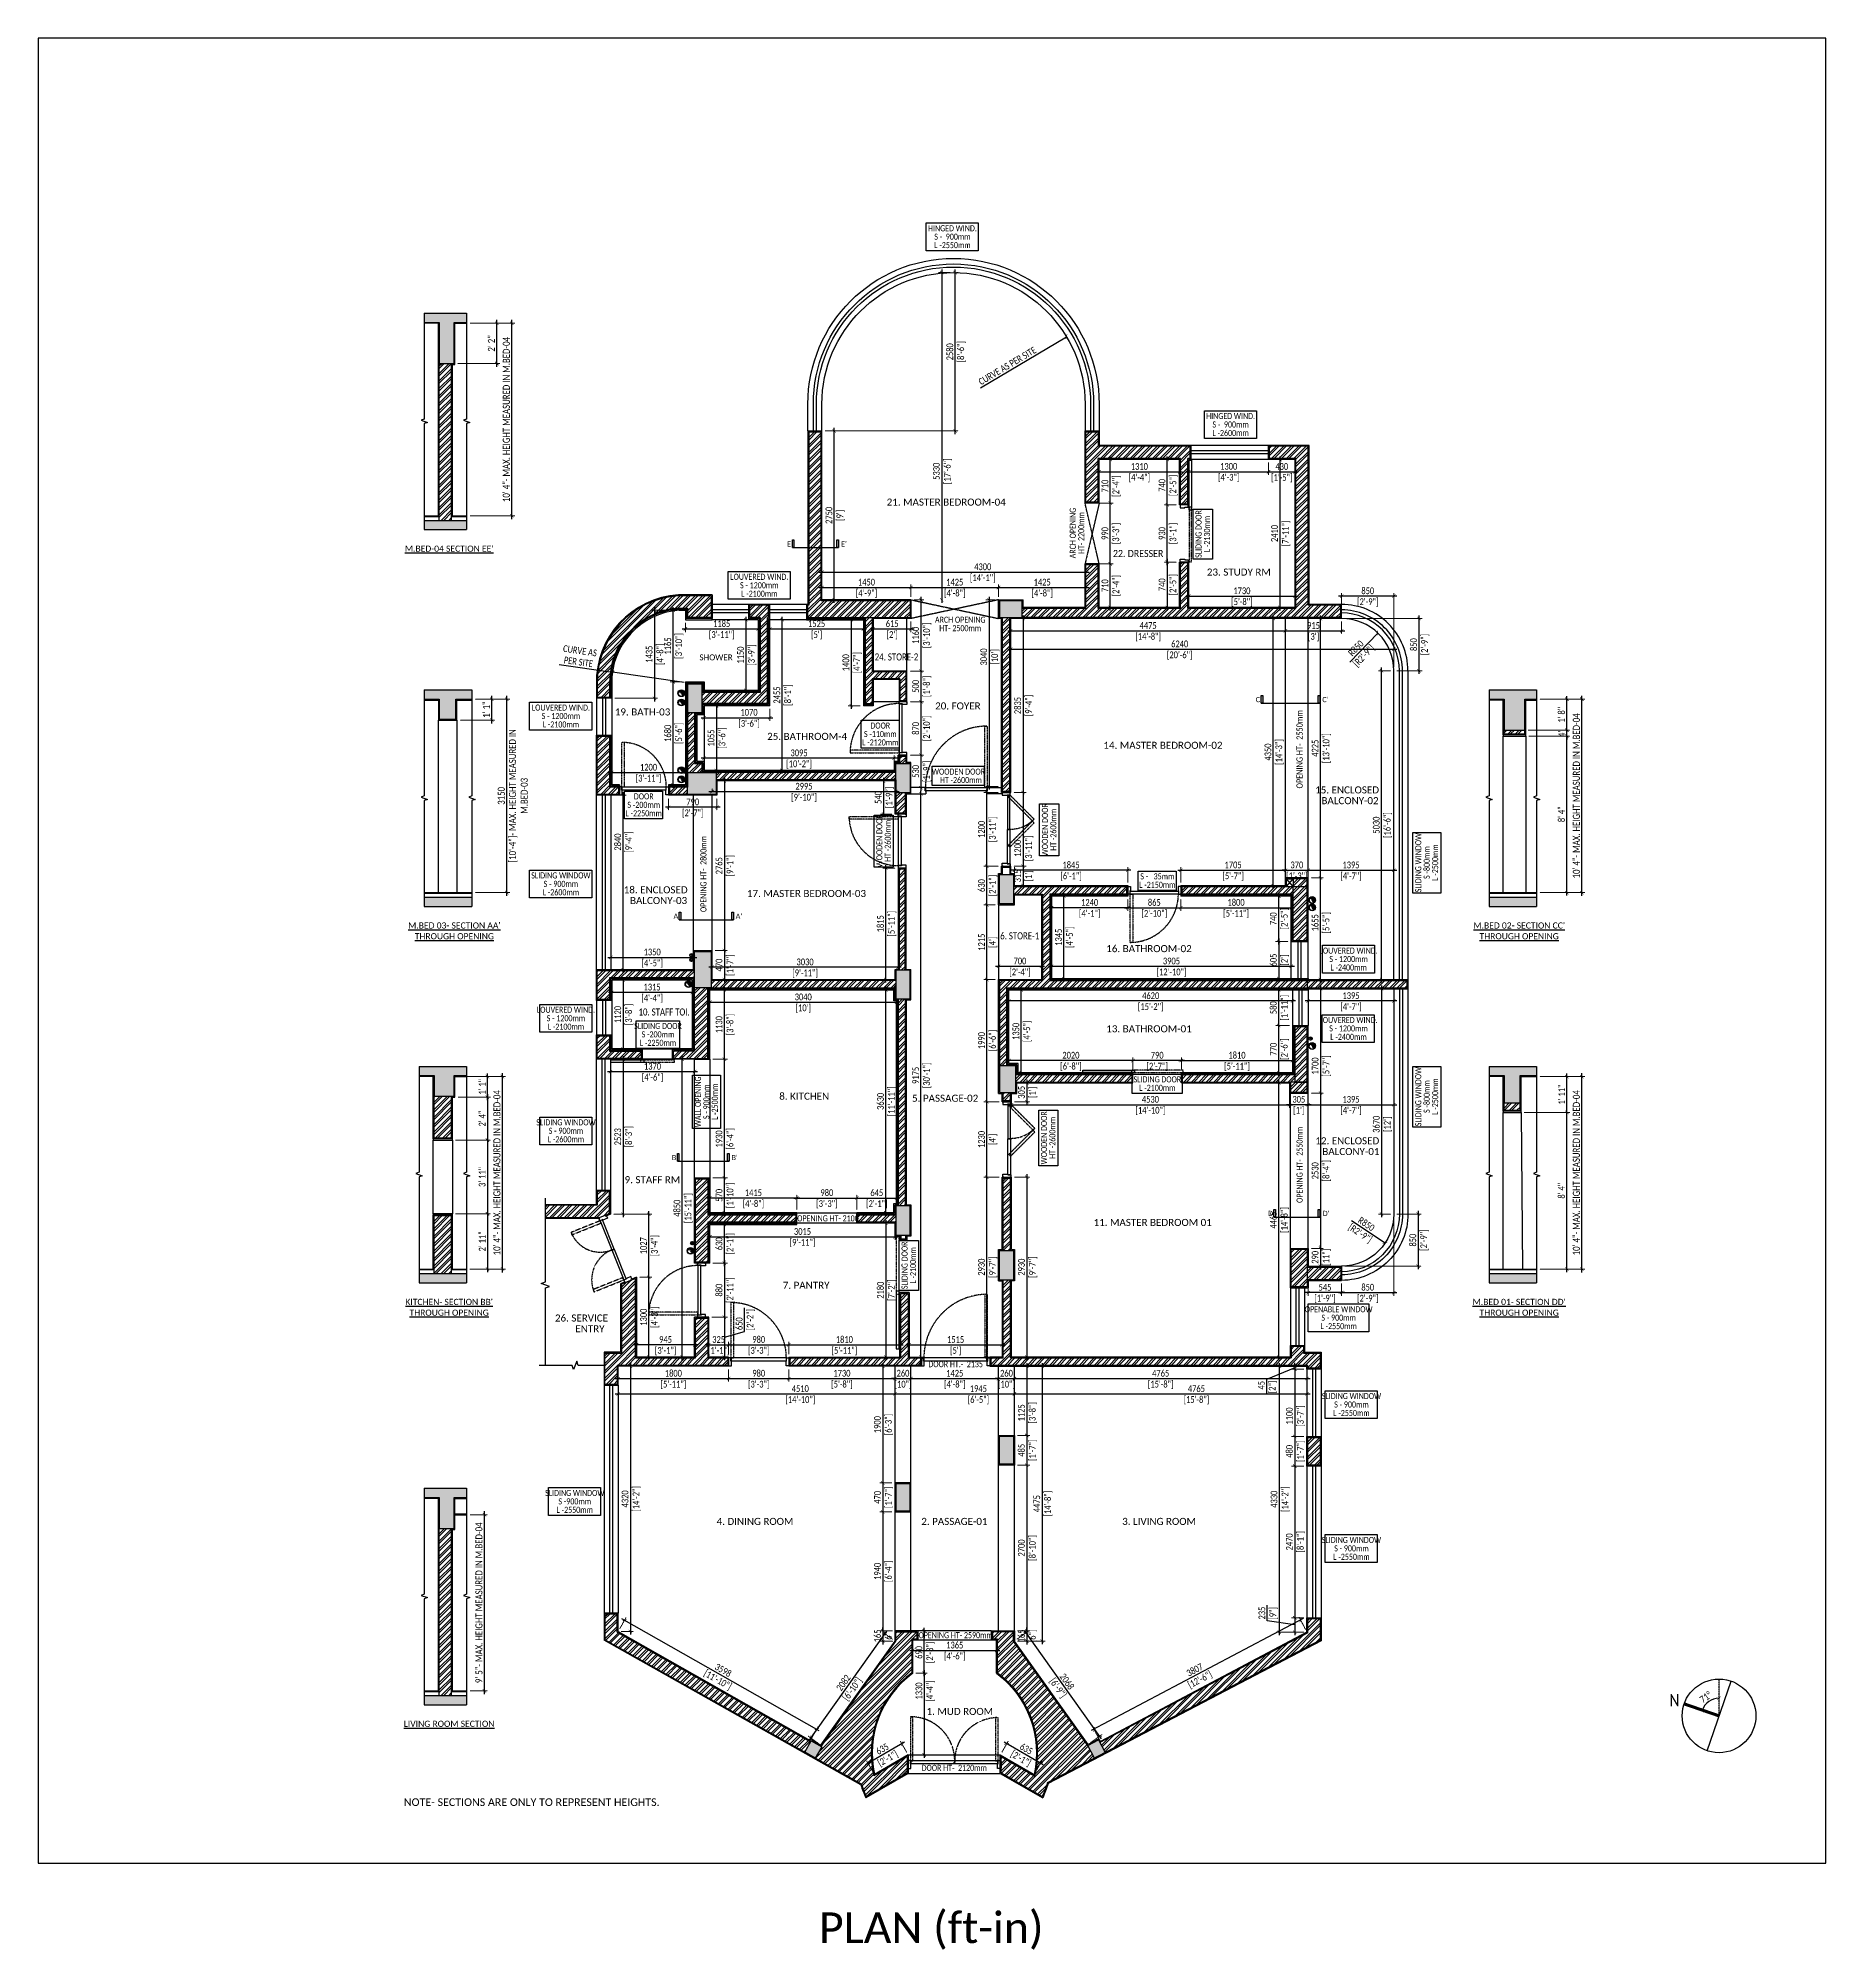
# Model space of a CAD drawing. Header units: millimetres. Extents: x -178592 to 87348, y -1412 to 59448.
# Drawn here: x -154875 to -125759, y -1412 to 29724 of the extents above; entities that cross this region are included whole.
import ezdxf
from ezdxf.enums import TextEntityAlignment as Align

# ---------------------------------------------------------------- set-up
doc = ezdxf.new("R2010")
doc.units = ezdxf.units.MM
for name, pattern in [('DASHED', [19.05, 12.7, -6.35]), ('DASHED2', [0.375, 0.25, -0.125]), ('DASHEDX2', [1.5, 1, -0.5])]:
    doc.linetypes.add(name, pattern=pattern)
doc.layers.get('Defpoints').update_dxf_attribs({"color": 211})
for name, color, linetype in [('A-ANNO-DIMS-EXT', 8, 'Continuous'), ('A-COLM', 1, 'Continuous'), ('A-ELEV5', 8, 'Continuous'), ('A-PLST', 251, 'Continuous'), ('A-SECT-OTLN', 6, 'Continuous'), ('A-WALL', 7, 'Continuous'), ('A_GENERIC WALLS', 3, 'Continuous'), ('A_MARKERS+SYMBOLS+SCALE BARS', 252, 'Continuous'), ('A_SECTION WALLS', 7, 'Continuous'), ('A_TEXT', 1, 'Continuous'), ('A_WINDOWS+DOORS', 46, 'Continuous'), ('P_WINDOW', 8, 'Continuous'), ('SEC_PLASTER', 8, 'Continuous'), ('SECTION_4', 9, 'Continuous')]:
    doc.layers.add(name, color=color, linetype=linetype)
doc.layers.add('A-ELEM-ABV', color=7, linetype='DASHED', true_color=0x923e25)
doc.layers.add('P- PIPES', color=7, linetype='Continuous', true_color=0xe60039)
doc.layers.add('A_HATCH TEXTURES', color=251, linetype='Continuous', transparency=0.5)
doc.styles.add('starc 50', font='calibri.ttf', dxfattribs={"width": 0.8, "height": 2.3})
doc.dimstyles.new('starc 50', dxfattribs={"dimtxt": 2.3, "dimasz": 1.1, "dimexe": 1, "dimexo": 1.1, "dimgap": 0.6, "dimtad": 1, "dimdec": 0, "dimdsep": 46, "dimtxsty": 'starc 50', "dimblk": 'ARCHTICK', "dimcen": 2.5, "dimdle": 1.1, "dimclrd": 252, "dimclre": 252, "dimclrt": 3, "dimadec": 0, "dimazin": 2, "dimtfac": 1, "dimtdec": 0, "dimtix": 1, "dimtmove": 1, "dimatfit": 3, "dimlwd": -1, "dimlwe": 13, "dimarcsym": 0})
doc.dimstyles.new('starc 50_ft inch', dxfattribs={"dimtxt": 2.2, "dimasz": 1.1, "dimexe": 1, "dimexo": 1, "dimgap": 0.6, "dimtad": 1, "dimdec": 0, "dimdsep": 46, "dimtxsty": 'starc 50', "dimblk": 'ARCHTICK', "dimcen": 2.5, "dimdle": 1, "dimclrd": 252, "dimclre": 252, "dimclrt": 3, "dimadec": 0, "dimazin": 3, "dimtfac": 1, "dimtdec": 0, "dimtix": 1, "dimtmove": 1, "dimatfit": 3, "dimlwd": -1, "dimlwe": 13, "dimarcsym": 0})
pattern_1 = [(45, (-154874.785, 0), (-60.61673, 60.61673), []), (45, (-154834.37, 0), (-60.61673, 60.61673), [])]

# ---------------------------------------------------------------- blocks, each defined once
blk = doc.blocks.new('_ArchTick')
at = {"color": 0, "linetype": 'ByBlock', "const_width": 0.15}
blk.add_lwpolyline([(-0.5, -0.5), (0.5, 0.5)], dxfattribs=at)
blk = doc.blocks.new('*D564')
at = {"layer": 'A-ANNO-DIMS-EXT', "color": 252, "linetype": 'DASHED2', "lineweight": 13, "transparency": 16777216}
for p, q in [((-3420, -280), (-3420, -480)), ((-2110, -280), (-2110, -480))]:
    blk.add_line(p, q, dxfattribs=at)
at = {"layer": 'A-ANNO-DIMS-EXT', "color": 252, "transparency": 16777216}
blk.add_line((-3470, -430), (-2060, -430), dxfattribs=at)
at = {"layer": 'Defpoints', "color": 0, "transparency": 16777216}
for p in [(-3420, -230), (-2110, -230), (-2110, -430)]:
    blk.add_point(p, dxfattribs=at)
at = {"layer": 'A-ANNO-DIMS-EXT', "color": 252, "transparency": 16777216, "xscale": 55.00000000000001, "yscale": 55.00000000000001, "zscale": 55.00000000000001, "rotation": 180}
blk.add_blockref('_ArchTick', (-3420, -430), dxfattribs=at)
at = {"layer": 'A-ANNO-DIMS-EXT', "color": 252, "transparency": 16777216, "xscale": 55.00000000000001, "yscale": 55.00000000000001, "zscale": 55.00000000000001}
blk.add_blockref('_ArchTick', (-2110, -430), dxfattribs=at)
at = {"layer": 'A-ANNO-DIMS-EXT', "color": 3, "transparency": 16777216, "char_height": 110, "attachment_point": 5, "style": 'starc 50'}
for s, insert in [('1310', (-2765, -344)), ('[4\'-4"]', (-2765, -533))]:
    blk.add_mtext(s, dxfattribs=dict(at, insert=insert))
blk = doc.blocks.new('*D565')
at = {"layer": 'A-ANNO-DIMS-EXT', "color": 252, "linetype": 'DASHED2', "lineweight": 13, "transparency": 16777216}
for p, q in [((-3370, -230), (-3190, -230)), ((-3370, -940), (-3190, -940))]:
    blk.add_line(p, q, dxfattribs=at)
at = {"layer": 'A-ANNO-DIMS-EXT', "color": 252, "transparency": 16777216}
blk.add_line((-3240, -990), (-3240, -180), dxfattribs=at)
at = {"layer": 'Defpoints', "color": 0, "transparency": 16777216}
for p in [(-3420, -230), (-3240, -230), (-3420, -940)]:
    blk.add_point(p, dxfattribs=at)
at = {"layer": 'A-ANNO-DIMS-EXT', "color": 252, "transparency": 16777216, "xscale": 55.00000000000001, "yscale": 55.00000000000001, "zscale": 55.00000000000001}
for p, rotation in [((-3240, -230), 90), ((-3240, -940), 270)]:
    blk.add_blockref('_ArchTick', p, dxfattribs=dict(at, rotation=rotation))
at = {"layer": 'A-ANNO-DIMS-EXT', "color": 3, "transparency": 16777216, "char_height": 110, "attachment_point": 5, "rotation": 90, "style": 'starc 50'}
for s, insert in [('710', (-3326, -663)), ('[2\'-4"]', (-3137, -663))]:
    blk.add_mtext(s, dxfattribs=dict(at, insert=insert))
blk = doc.blocks.new('*D566')
at = {"layer": 'A-ANNO-DIMS-EXT', "color": 252, "linetype": 'DASHED2', "lineweight": 13, "transparency": 16777216}
for p, q in [((-3370, -1930), (-3190, -1930)), ((-3370, -2640), (-3190, -2640))]:
    blk.add_line(p, q, dxfattribs=at)
at = {"layer": 'A-ANNO-DIMS-EXT', "color": 252, "transparency": 16777216}
blk.add_line((-3240, -2690), (-3240, -1880), dxfattribs=at)
at = {"layer": 'Defpoints', "color": 0, "transparency": 16777216}
for p in [(-3420, -1930), (-3240, -1930), (-3420, -2640)]:
    blk.add_point(p, dxfattribs=at)
at = {"layer": 'A-ANNO-DIMS-EXT', "color": 252, "transparency": 16777216, "xscale": 55.00000000000001, "yscale": 55.00000000000001, "zscale": 55.00000000000001}
for p, rotation in [((-3240, -1930), 90), ((-3240, -2640), 270)]:
    blk.add_blockref('_ArchTick', p, dxfattribs=dict(at, rotation=rotation))
at = {"layer": 'A-ANNO-DIMS-EXT', "color": 3, "transparency": 16777216, "char_height": 110, "attachment_point": 5, "rotation": 90, "style": 'starc 50'}
for s, insert in [('[2\'-4"]', (-3137, -2285)), ('710', (-3326, -2285))]:
    blk.add_mtext(s, dxfattribs=dict(at, insert=insert))
blk = doc.blocks.new('*D567')
at = {"layer": 'A-ANNO-DIMS-EXT', "color": 252, "linetype": 'DASHED2', "lineweight": 13, "transparency": 16777216}
for p, q in [((-1960, -280), (-1960, -479)), ((-660, -280), (-660, -479))]:
    blk.add_line(p, q, dxfattribs=at)
at = {"layer": 'A-ANNO-DIMS-EXT', "color": 252, "transparency": 16777216}
blk.add_line((-2010, -429), (-610, -429), dxfattribs=at)
at = {"layer": 'Defpoints', "color": 0, "transparency": 16777216}
for p in [(-1960, -230), (-660, -230), (-660, -429)]:
    blk.add_point(p, dxfattribs=at)
at = {"layer": 'A-ANNO-DIMS-EXT', "color": 252, "transparency": 16777216, "xscale": 55.00000000000001, "yscale": 55.00000000000001, "zscale": 55.00000000000001, "rotation": 180}
blk.add_blockref('_ArchTick', (-1960, -429), dxfattribs=at)
at = {"layer": 'A-ANNO-DIMS-EXT', "color": 252, "transparency": 16777216, "xscale": 55.00000000000001, "yscale": 55.00000000000001, "zscale": 55.00000000000001}
blk.add_blockref('_ArchTick', (-660, -429), dxfattribs=at)
at = {"layer": 'A-ANNO-DIMS-EXT', "color": 3, "transparency": 16777216, "char_height": 110, "attachment_point": 5, "style": 'starc 50'}
for s, insert in [('1300', (-1310, -342)), ('[4\'-3"]', (-1310, -531))]:
    blk.add_mtext(s, dxfattribs=dict(at, insert=insert))
blk = doc.blocks.new('*D568')
at = {"layer": 'A-ANNO-DIMS-EXT', "color": 252, "linetype": 'DASHED2', "lineweight": 13, "transparency": 16777216}
for p, q in [((-660, -280), (-660, -480)), ((-230, -280), (-230, -480))]:
    blk.add_line(p, q, dxfattribs=at)
at = {"layer": 'A-ANNO-DIMS-EXT', "color": 252, "transparency": 16777216}
blk.add_line((-710, -430), (-180, -430), dxfattribs=at)
at = {"layer": 'Defpoints', "color": 0, "transparency": 16777216}
for p in [(-660, -230), (-230, -230), (-230, -430)]:
    blk.add_point(p, dxfattribs=at)
at = {"layer": 'A-ANNO-DIMS-EXT', "color": 252, "transparency": 16777216, "xscale": 55.00000000000001, "yscale": 55.00000000000001, "zscale": 55.00000000000001, "rotation": 180}
blk.add_blockref('_ArchTick', (-660, -430), dxfattribs=at)
at = {"layer": 'A-ANNO-DIMS-EXT', "color": 252, "transparency": 16777216, "xscale": 55.00000000000001, "yscale": 55.00000000000001, "zscale": 55.00000000000001}
blk.add_blockref('_ArchTick', (-230, -430), dxfattribs=at)
at = {"layer": 'A-ANNO-DIMS-EXT', "color": 3, "transparency": 16777216, "char_height": 110, "attachment_point": 5, "style": 'starc 50'}
for s, insert in [('430', (-445, -344)), ('[1\'-5"]', (-445, -533))]:
    blk.add_mtext(s, dxfattribs=dict(at, insert=insert))
blk = doc.blocks.new('*D569')
at = {"layer": 'A-ANNO-DIMS-EXT', "color": 252, "linetype": 'DASHED2', "lineweight": 13, "transparency": 16777216}
for p, q in [((-280, -230), (-527, -230)), ((-280, -2640), (-527, -2640))]:
    blk.add_line(p, q, dxfattribs=at)
at = {"layer": 'A-ANNO-DIMS-EXT', "color": 252, "transparency": 16777216}
blk.add_line((-477, -180), (-477, -2690), dxfattribs=at)
at = {"layer": 'Defpoints', "color": 0, "transparency": 16777216}
for p in [(-230, -230), (-477, -2640), (-230, -2640)]:
    blk.add_point(p, dxfattribs=at)
at = {"layer": 'A-ANNO-DIMS-EXT', "color": 252, "transparency": 16777216, "xscale": 55.00000000000001, "yscale": 55.00000000000001, "zscale": 55.00000000000001}
for p, rotation in [((-477, -230), 90), ((-477, -2640), 270)]:
    blk.add_blockref('_ArchTick', p, dxfattribs=dict(at, rotation=rotation))
at = {"layer": 'A-ANNO-DIMS-EXT', "color": 3, "transparency": 16777216, "char_height": 110, "attachment_point": 5, "rotation": 90, "style": 'starc 50'}
for s, insert in [('[7\'-11"]', (-374, -1435)), ('2410', (-563, -1435))]:
    blk.add_mtext(s, dxfattribs=dict(at, insert=insert))
blk = doc.blocks.new('*D570')
at = {"layer": 'A-ANNO-DIMS-EXT', "color": 252, "transparency": 16777216}
blk.add_line((-2010, -2455), (-180, -2455), dxfattribs=at)
at = {"layer": 'A-ANNO-DIMS-EXT', "color": 252, "linetype": 'DASHED2', "lineweight": 13, "transparency": 16777216}
for p, q in [((-1960, -2590), (-1960, -2405)), ((-230, -2590), (-230, -2405))]:
    blk.add_line(p, q, dxfattribs=at)
at = {"layer": 'Defpoints', "color": 0, "transparency": 16777216}
for p in [(-230, -2455), (-1960, -2640), (-230, -2640)]:
    blk.add_point(p, dxfattribs=at)
at = {"layer": 'A-ANNO-DIMS-EXT', "color": 252, "transparency": 16777216, "xscale": 55.00000000000001, "yscale": 55.00000000000001, "zscale": 55.00000000000001, "rotation": 180}
blk.add_blockref('_ArchTick', (-1960, -2455), dxfattribs=at)
at = {"layer": 'A-ANNO-DIMS-EXT', "color": 252, "transparency": 16777216, "xscale": 55.00000000000001, "yscale": 55.00000000000001, "zscale": 55.00000000000001}
blk.add_blockref('_ArchTick', (-230, -2455), dxfattribs=at)
at = {"layer": 'A-ANNO-DIMS-EXT', "color": 3, "transparency": 16777216, "char_height": 110, "attachment_point": 5, "style": 'starc 50'}
for s, insert in [('[5\'-8"]', (-1095, -2558)), ('1730', (-1095, -2369))]:
    blk.add_mtext(s, dxfattribs=dict(at, insert=insert))
blk = doc.blocks.new('*D540')
at = {"layer": 'A-ANNO-DIMS-EXT', "color": 252, "transparency": 16777216}
blk.add_line((-65, -6920), (1430, -6920), dxfattribs=at)
at = {"layer": 'A-ANNO-DIMS-EXT', "color": 252, "linetype": 'DASHED2', "lineweight": 13, "transparency": 16777216}
blk.add_line((-15, -6995), (-15, -6870), dxfattribs=at)
at = {"layer": 'Defpoints', "color": 0, "transparency": 16777216}
for p in [(-15, -7045), (1380, -6920), (1380, -6920)]:
    blk.add_point(p, dxfattribs=at)
at = {"layer": 'A-ANNO-DIMS-EXT', "color": 252, "transparency": 16777216, "xscale": 55.00000000000001, "yscale": 55.00000000000001, "zscale": 55.00000000000001, "rotation": 180}
blk.add_blockref('_ArchTick', (-15, -6920), dxfattribs=at)
at = {"layer": 'A-ANNO-DIMS-EXT', "color": 252, "transparency": 16777216, "xscale": 55.00000000000001, "yscale": 55.00000000000001, "zscale": 55.00000000000001}
blk.add_blockref('_ArchTick', (1380, -6920), dxfattribs=at)
at = {"layer": 'A-ANNO-DIMS-EXT', "color": 3, "transparency": 16777216, "char_height": 110, "attachment_point": 5, "style": 'starc 50'}
for s, insert in [('1395', (682, -6834)), ('[4\'-7"]', (682, -7023))]:
    blk.add_mtext(s, dxfattribs=dict(at, insert=insert))
blk = doc.blocks.new('*D541')
at = {"layer": 'A-ANNO-DIMS-EXT', "color": 252, "transparency": 16777216}
blk.add_line((-4910, -3320), (1430, -3320), dxfattribs=at)
at = {"layer": 'A-ANNO-DIMS-EXT', "color": 252, "linetype": 'DASHED2', "lineweight": 13, "transparency": 16777216}
blk.add_line((1380, -3420), (1380, -3270), dxfattribs=at)
at = {"layer": 'Defpoints', "color": 0, "transparency": 16777216}
for p in [(-4860, -3320), (1380, -3320), (1380, -3470)]:
    blk.add_point(p, dxfattribs=at)
at = {"layer": 'A-ANNO-DIMS-EXT', "color": 252, "transparency": 16777216, "xscale": 55.00000000000001, "yscale": 55.00000000000001, "zscale": 55.00000000000001, "rotation": 180}
blk.add_blockref('_ArchTick', (-4860, -3320), dxfattribs=at)
at = {"layer": 'A-ANNO-DIMS-EXT', "color": 252, "transparency": 16777216, "xscale": 55.00000000000001, "yscale": 55.00000000000001, "zscale": 55.00000000000001}
blk.add_blockref('_ArchTick', (1380, -3320), dxfattribs=at)
at = {"layer": 'A-ANNO-DIMS-EXT', "color": 3, "transparency": 16777216, "char_height": 110, "attachment_point": 5, "style": 'starc 50'}
for s, insert in [('[20\'-6"]', (-2108, -3423)), ('6240', (-2108, -3234))]:
    blk.add_mtext(s, dxfattribs=dict(at, insert=insert))
blk = doc.blocks.new('*D542')
at = {"layer": 'A-ANNO-DIMS-EXT', "color": 252, "linetype": 'DASHED2', "lineweight": 13, "transparency": 16777216}
for p, q in [((1330, -3670), (1130, -3670)), ((1330, -8700), (1130, -8700))]:
    blk.add_line(p, q, dxfattribs=at)
at = {"layer": 'A-ANNO-DIMS-EXT', "color": 252, "transparency": 16777216}
blk.add_line((1180, -8750), (1180, -3620), dxfattribs=at)
at = {"layer": 'Defpoints', "color": 0, "transparency": 16777216}
for p in [(1180, -3670), (1380, -3670), (1380, -8700)]:
    blk.add_point(p, dxfattribs=at)
at = {"layer": 'A-ANNO-DIMS-EXT', "color": 252, "transparency": 16777216, "xscale": 55.00000000000001, "yscale": 55.00000000000001, "zscale": 55.00000000000001}
for p, rotation in [((1180, -3670), 90), ((1180, -8700), 270)]:
    blk.add_blockref('_ArchTick', p, dxfattribs=dict(at, rotation=rotation))
at = {"layer": 'A-ANNO-DIMS-EXT', "color": 3, "transparency": 16777216, "char_height": 110, "attachment_point": 5, "rotation": 90, "style": 'starc 50'}
for s, insert in [('5030', (1094, -6185)), ('[16\'-6"]', (1283, -6185))]:
    blk.add_mtext(s, dxfattribs=dict(at, insert=insert))
blk = doc.blocks.new('*D543')
at = {"layer": 'A-ANNO-DIMS-EXT', "color": 252, "transparency": 16777216}
blk.add_line((664, -3531), (1118, -3057), dxfattribs=at)
at = {"layer": 'Defpoints', "color": 0, "transparency": 16777216}
for p in [(1118, -3057), (530, -3670)]:
    blk.add_point(p, dxfattribs=at)
at = {"layer": 'A-ANNO-DIMS-EXT', "color": 252, "transparency": 16777216, "xscale": 55.00000000000001, "yscale": 55.00000000000001, "zscale": 55.00000000000001, "rotation": 46.18362211862925}
blk.add_blockref('_ArchTick', (1118, -3057), dxfattribs=at)
at = {"layer": 'A-ANNO-DIMS-EXT', "color": 3, "transparency": 16777216, "char_height": 110, "attachment_point": 5, "rotation": 46.1836, "style": 'starc 50'}
for s, insert in [('R850', (762, -3304)), ('[R2\'-9"]', (898, -3434))]:
    blk.add_mtext(s, dxfattribs=dict(at, insert=insert))
blk = doc.blocks.new('*D544')
at = {"layer": 'A-ANNO-DIMS-EXT', "color": 252, "linetype": 'DASHED2', "lineweight": 13, "transparency": 16777216}
for p, q in [((35, -7045), (235, -7045)), ((35, -8700), (235, -8700))]:
    blk.add_line(p, q, dxfattribs=at)
at = {"layer": 'A-ANNO-DIMS-EXT', "color": 252, "transparency": 16777216}
blk.add_line((185, -8750), (185, -6995), dxfattribs=at)
at = {"layer": 'Defpoints', "color": 0, "transparency": 16777216}
for p in [(-15, -7045), (185, -7045), (-15, -8700)]:
    blk.add_point(p, dxfattribs=at)
at = {"layer": 'A-ANNO-DIMS-EXT', "color": 252, "transparency": 16777216, "xscale": 55.00000000000001, "yscale": 55.00000000000001, "zscale": 55.00000000000001}
for p, rotation in [((185, -7045), 90), ((185, -8700), 270)]:
    blk.add_blockref('_ArchTick', p, dxfattribs=dict(at, rotation=rotation))
at = {"layer": 'A-ANNO-DIMS-EXT', "color": 3, "transparency": 16777216, "char_height": 110, "attachment_point": 5, "rotation": 90, "style": 'starc 50'}
for s, insert in [('1655', (98, -7776)), ('[5\'-5"]', (287, -7776))]:
    blk.add_mtext(s, dxfattribs=dict(at, insert=insert))
blk = doc.blocks.new('*D545')
at = {"layer": 'A-ANNO-DIMS-EXT', "color": 252, "transparency": 16777216}
blk.add_line((185, -7095), (185, -2770), dxfattribs=at)
at = {"layer": 'A-ANNO-DIMS-EXT', "color": 252, "linetype": 'DASHED2', "lineweight": 13, "transparency": 16777216}
for p, q in [((185, -2820), (235, -2820)), ((35, -7045), (235, -7045))]:
    blk.add_line(p, q, dxfattribs=at)
at = {"layer": 'Defpoints', "color": 0, "transparency": 16777216}
for p in [(135, -2820), (185, -2820), (-15, -7045)]:
    blk.add_point(p, dxfattribs=at)
at = {"layer": 'A-ANNO-DIMS-EXT', "color": 252, "transparency": 16777216, "xscale": 55.00000000000001, "yscale": 55.00000000000001, "zscale": 55.00000000000001}
for p, rotation in [((185, -2820), 90), ((185, -7045), 270)]:
    blk.add_blockref('_ArchTick', p, dxfattribs=dict(at, rotation=rotation))
at = {"layer": 'A-ANNO-DIMS-EXT', "color": 3, "transparency": 16777216, "char_height": 110, "attachment_point": 5, "rotation": 90, "style": 'starc 50'}
for s, insert in [('4225', (98, -4933)), ('[13\'-10"]', (287, -4933))]:
    blk.add_mtext(s, dxfattribs=dict(at, insert=insert))
blk = doc.blocks.new('*D546')
at = {"layer": 'A-ANNO-DIMS-EXT', "color": 252, "linetype": 'DASHED2', "lineweight": 13, "transparency": 16777216}
for p, q in [((-2090, -7390), (-2090, -7581)), ((-290, -7390), (-290, -7581))]:
    blk.add_line(p, q, dxfattribs=at)
at = {"layer": 'A-ANNO-DIMS-EXT', "color": 252, "transparency": 16777216}
blk.add_line((-2140, -7531), (-240, -7531), dxfattribs=at)
at = {"layer": 'Defpoints', "color": 0, "transparency": 16777216}
for p in [(-2090, -7340), (-290, -7340), (-290, -7531)]:
    blk.add_point(p, dxfattribs=at)
at = {"layer": 'A-ANNO-DIMS-EXT', "color": 252, "transparency": 16777216, "xscale": 55.00000000000001, "yscale": 55.00000000000001, "zscale": 55.00000000000001, "rotation": 180}
blk.add_blockref('_ArchTick', (-2090, -7531), dxfattribs=at)
at = {"layer": 'A-ANNO-DIMS-EXT', "color": 252, "transparency": 16777216, "xscale": 55.00000000000001, "yscale": 55.00000000000001, "zscale": 55.00000000000001}
blk.add_blockref('_ArchTick', (-290, -7531), dxfattribs=at)
at = {"layer": 'A-ANNO-DIMS-EXT', "color": 3, "transparency": 16777216, "char_height": 110, "attachment_point": 5, "style": 'starc 50'}
for s, insert in [('1800', (-1190, -7445)), ('[5\'-11"]', (-1190, -7634))]:
    blk.add_mtext(s, dxfattribs=dict(at, insert=insert))
blk = doc.blocks.new('*D547')
at = {"layer": 'A-ANNO-DIMS-EXT', "color": 252, "linetype": 'DASHED2', "lineweight": 13, "transparency": 16777216}
for p, q in [((-340, -7340), (-546, -7340)), ((-340, -8080), (-546, -8080))]:
    blk.add_line(p, q, dxfattribs=at)
at = {"layer": 'A-ANNO-DIMS-EXT', "color": 252, "transparency": 16777216}
blk.add_line((-496, -8130), (-496, -7290), dxfattribs=at)
at = {"layer": 'Defpoints', "color": 0, "transparency": 16777216}
for p in [(-496, -7340), (-290, -7340), (-290, -8080)]:
    blk.add_point(p, dxfattribs=at)
at = {"layer": 'A-ANNO-DIMS-EXT', "color": 252, "transparency": 16777216, "xscale": 55.00000000000001, "yscale": 55.00000000000001, "zscale": 55.00000000000001}
for p, rotation in [((-496, -7340), 90), ((-496, -8080), 270)]:
    blk.add_blockref('_ArchTick', p, dxfattribs=dict(at, rotation=rotation))
at = {"layer": 'A-ANNO-DIMS-EXT', "color": 3, "transparency": 16777216, "char_height": 110, "attachment_point": 5, "rotation": 90, "style": 'starc 50'}
for s, insert in [('740', (-582, -7710)), ('[2\'-5"]', (-393, -7710))]:
    blk.add_mtext(s, dxfattribs=dict(at, insert=insert))
blk = doc.blocks.new('*D548')
at = {"layer": 'A-ANNO-DIMS-EXT', "color": 252, "linetype": 'DASHED2', "lineweight": 13, "transparency": 16777216}
for p, q in [((-340, -8080), (-546, -8080)), ((-340, -8685), (-546, -8685))]:
    blk.add_line(p, q, dxfattribs=at)
at = {"layer": 'A-ANNO-DIMS-EXT', "color": 252, "transparency": 16777216}
blk.add_line((-496, -8030), (-496, -8735), dxfattribs=at)
at = {"layer": 'Defpoints', "color": 0, "transparency": 16777216}
for p in [(-290, -8080), (-496, -8685), (-290, -8685)]:
    blk.add_point(p, dxfattribs=at)
at = {"layer": 'A-ANNO-DIMS-EXT', "color": 252, "transparency": 16777216, "xscale": 55.00000000000001, "yscale": 55.00000000000001, "zscale": 55.00000000000001}
for p, rotation in [((-496, -8080), 90), ((-496, -8685), 270)]:
    blk.add_blockref('_ArchTick', p, dxfattribs=dict(at, rotation=rotation))
at = {"layer": 'A-ANNO-DIMS-EXT', "color": 3, "transparency": 16777216, "char_height": 110, "attachment_point": 5, "rotation": 90, "style": 'starc 50'}
for s, insert in [('605', (-582, -8383)), ("[2']", (-393, -8383))]:
    blk.add_mtext(s, dxfattribs=dict(at, insert=insert))
blk = doc.blocks.new('*D549')
at = {"layer": 'A-ANNO-DIMS-EXT', "color": 252, "transparency": 16777216}
blk.add_line((-4245, -8485), (-240, -8485), dxfattribs=at)
at = {"layer": 'A-ANNO-DIMS-EXT', "color": 252, "linetype": 'DASHED2', "lineweight": 13, "transparency": 16777216}
for p, q in [((-4195, -8635), (-4195, -8435)), ((-290, -8635), (-290, -8435))]:
    blk.add_line(p, q, dxfattribs=at)
at = {"layer": 'Defpoints', "color": 0, "transparency": 16777216}
for p in [(-4195, -8685), (-290, -8485), (-290, -8685)]:
    blk.add_point(p, dxfattribs=at)
at = {"layer": 'A-ANNO-DIMS-EXT', "color": 252, "transparency": 16777216, "xscale": 55.00000000000001, "yscale": 55.00000000000001, "zscale": 55.00000000000001, "rotation": 180}
blk.add_blockref('_ArchTick', (-4195, -8485), dxfattribs=at)
at = {"layer": 'A-ANNO-DIMS-EXT', "color": 252, "transparency": 16777216, "xscale": 55.00000000000001, "yscale": 55.00000000000001, "zscale": 55.00000000000001}
blk.add_blockref('_ArchTick', (-290, -8485), dxfattribs=at)
at = {"layer": 'A-ANNO-DIMS-EXT', "color": 3, "transparency": 16777216, "char_height": 110, "attachment_point": 5, "style": 'starc 50'}
for s, insert in [('3905', (-2242, -8399)), ('[12\'-10"]', (-2242, -8588))]:
    blk.add_mtext(s, dxfattribs=dict(at, insert=insert))
blk = doc.blocks.new('*D550')
at = {"layer": 'A-ANNO-DIMS-EXT', "color": 252, "linetype": 'DASHED2', "lineweight": 13, "transparency": 16777216}
for p, q in [((-4145, -7340), (-3945, -7340)), ((-4145, -8685), (-3945, -8685))]:
    blk.add_line(p, q, dxfattribs=at)
at = {"layer": 'A-ANNO-DIMS-EXT', "color": 252, "transparency": 16777216}
blk.add_line((-3995, -8735), (-3995, -7290), dxfattribs=at)
at = {"layer": 'Defpoints', "color": 0, "transparency": 16777216}
for p in [(-4195, -7340), (-3995, -7340), (-4195, -8685)]:
    blk.add_point(p, dxfattribs=at)
at = {"layer": 'A-ANNO-DIMS-EXT', "color": 252, "transparency": 16777216, "xscale": 55.00000000000001, "yscale": 55.00000000000001, "zscale": 55.00000000000001}
for p, rotation in [((-3995, -7340), 90), ((-3995, -8685), 270)]:
    blk.add_blockref('_ArchTick', p, dxfattribs=dict(at, rotation=rotation))
at = {"layer": 'A-ANNO-DIMS-EXT', "color": 3, "transparency": 16777216, "char_height": 110, "attachment_point": 5, "rotation": 90, "style": 'starc 50'}
for s, insert in [('1345', (-4081, -8012)), ('[4\'-5"]', (-3892, -8012))]:
    blk.add_mtext(s, dxfattribs=dict(at, insert=insert))
blk = doc.blocks.new('*D551')
at = {"layer": 'A-ANNO-DIMS-EXT', "color": 252, "transparency": 16777216}
blk.add_line((1430, -2455), (480, -2455), dxfattribs=at)
at = {"layer": 'A-ANNO-DIMS-EXT', "color": 252, "linetype": 'DASHED2', "lineweight": 13, "transparency": 16777216}
for p, q in [((530, -2770), (530, -2405)), ((1380, -3620), (1380, -2405))]:
    blk.add_line(p, q, dxfattribs=at)
at = {"layer": 'Defpoints', "color": 0, "transparency": 16777216}
for p in [(530, -2455), (530, -2820), (1380, -3670)]:
    blk.add_point(p, dxfattribs=at)
at = {"layer": 'A-ANNO-DIMS-EXT', "color": 252, "transparency": 16777216, "xscale": 55.00000000000001, "yscale": 55.00000000000001, "zscale": 55.00000000000001, "rotation": 180}
blk.add_blockref('_ArchTick', (530, -2455), dxfattribs=at)
at = {"layer": 'A-ANNO-DIMS-EXT', "color": 252, "transparency": 16777216, "xscale": 55.00000000000001, "yscale": 55.00000000000001, "zscale": 55.00000000000001}
blk.add_blockref('_ArchTick', (1380, -2455), dxfattribs=at)
at = {"layer": 'A-ANNO-DIMS-EXT', "color": 3, "transparency": 16777216, "char_height": 110, "attachment_point": 5, "style": 'starc 50'}
for s, insert in [('[2\'-9"]', (955, -2558)), ('850', (955, -2369))]:
    blk.add_mtext(s, dxfattribs=dict(at, insert=insert))
blk = doc.blocks.new('*D552')
at = {"layer": 'A-ANNO-DIMS-EXT', "color": 252, "transparency": 16777216}
blk.add_line((1789, -2770), (1789, -3720), dxfattribs=at)
at = {"layer": 'A-ANNO-DIMS-EXT', "color": 252, "linetype": 'DASHED2', "lineweight": 13, "transparency": 16777216}
for p, q in [((580, -2820), (1839, -2820)), ((1430, -3670), (1839, -3670))]:
    blk.add_line(p, q, dxfattribs=at)
at = {"layer": 'Defpoints', "color": 0, "transparency": 16777216}
for p in [(530, -2820), (1380, -3670), (1789, -3670)]:
    blk.add_point(p, dxfattribs=at)
at = {"layer": 'A-ANNO-DIMS-EXT', "color": 252, "transparency": 16777216, "xscale": 55.00000000000001, "yscale": 55.00000000000001, "zscale": 55.00000000000001}
for p, rotation in [((1789, -2820), 90), ((1789, -3670), 270)]:
    blk.add_blockref('_ArchTick', p, dxfattribs=dict(at, rotation=rotation))
at = {"layer": 'A-ANNO-DIMS-EXT', "color": 3, "transparency": 16777216, "char_height": 110, "attachment_point": 5, "rotation": 90, "style": 'starc 50'}
for s, insert in [('[2\'-9"]', (1892, -3245)), ('850', (1703, -3245))]:
    blk.add_mtext(s, dxfattribs=dict(at, insert=insert))
blk = doc.blocks.new('*D553')
at = {"layer": 'A-ANNO-DIMS-EXT', "color": 252, "linetype": 'DASHED2', "lineweight": 13, "transparency": 16777216}
for p, q in [((-4195, -7390), (-4195, -7581)), ((-2955, -7390), (-2955, -7581))]:
    blk.add_line(p, q, dxfattribs=at)
at = {"layer": 'A-ANNO-DIMS-EXT', "color": 252, "transparency": 16777216}
blk.add_line((-2905, -7531), (-4245, -7531), dxfattribs=at)
at = {"layer": 'Defpoints', "color": 0, "transparency": 16777216}
for p in [(-4195, -7340), (-2955, -7340), (-4195, -7531)]:
    blk.add_point(p, dxfattribs=at)
at = {"layer": 'A-ANNO-DIMS-EXT', "color": 252, "transparency": 16777216, "xscale": 55.00000000000001, "yscale": 55.00000000000001, "zscale": 55.00000000000001, "rotation": 180}
blk.add_blockref('_ArchTick', (-4195, -7531), dxfattribs=at)
at = {"layer": 'A-ANNO-DIMS-EXT', "color": 252, "transparency": 16777216, "xscale": 55.00000000000001, "yscale": 55.00000000000001, "zscale": 55.00000000000001}
blk.add_blockref('_ArchTick', (-2955, -7531), dxfattribs=at)
at = {"layer": 'A-ANNO-DIMS-EXT', "color": 3, "transparency": 16777216, "char_height": 110, "attachment_point": 5, "style": 'starc 50'}
for s, insert in [('1240', (-3575, -7445)), ('[4\'-1"]', (-3575, -7634))]:
    blk.add_mtext(s, dxfattribs=dict(at, insert=insert))
blk = doc.blocks.new('*D554')
at = {"layer": 'A-ANNO-DIMS-EXT', "color": 252, "linetype": 'DASHED2', "lineweight": 13, "transparency": 16777216}
for p, q in [((-2955, -7390), (-2955, -7581)), ((-2090, -7390), (-2090, -7581))]:
    blk.add_line(p, q, dxfattribs=at)
at = {"layer": 'A-ANNO-DIMS-EXT', "color": 252, "transparency": 16777216}
blk.add_line((-3005, -7531), (-2040, -7531), dxfattribs=at)
at = {"layer": 'Defpoints', "color": 0, "transparency": 16777216}
for p in [(-2955, -7340), (-2090, -7340), (-2090, -7531)]:
    blk.add_point(p, dxfattribs=at)
at = {"layer": 'A-ANNO-DIMS-EXT', "color": 252, "transparency": 16777216, "xscale": 55.00000000000001, "yscale": 55.00000000000001, "zscale": 55.00000000000001, "rotation": 180}
blk.add_blockref('_ArchTick', (-2955, -7531), dxfattribs=at)
at = {"layer": 'A-ANNO-DIMS-EXT', "color": 252, "transparency": 16777216, "xscale": 55.00000000000001, "yscale": 55.00000000000001, "zscale": 55.00000000000001}
blk.add_blockref('_ArchTick', (-2090, -7531), dxfattribs=at)
at = {"layer": 'A-ANNO-DIMS-EXT', "color": 3, "transparency": 16777216, "char_height": 110, "attachment_point": 5, "style": 'starc 50'}
for s, insert in [('865', (-2522, -7445)), ('[2\'-10"]', (-2522, -7634))]:
    blk.add_mtext(s, dxfattribs=dict(at, insert=insert))
blk = doc.blocks.new('*D555')
at = {"layer": 'A-ANNO-DIMS-EXT', "color": 252, "transparency": 16777216}
blk.add_line((-2905, -6920), (-4850, -6920), dxfattribs=at)
at = {"layer": 'A-ANNO-DIMS-EXT', "color": 252, "linetype": 'DASHED2', "lineweight": 13, "transparency": 16777216}
for p, q in [((-4800, -7120), (-4800, -6870)), ((-2955, -7120), (-2955, -6870))]:
    blk.add_line(p, q, dxfattribs=at)
at = {"layer": 'Defpoints', "color": 0, "transparency": 16777216}
for p in [(-4800, -6920), (-4800, -7170), (-2955, -7170)]:
    blk.add_point(p, dxfattribs=at)
at = {"layer": 'A-ANNO-DIMS-EXT', "color": 252, "transparency": 16777216, "xscale": 55.00000000000001, "yscale": 55.00000000000001, "zscale": 55.00000000000001, "rotation": 180}
blk.add_blockref('_ArchTick', (-4800, -6920), dxfattribs=at)
at = {"layer": 'A-ANNO-DIMS-EXT', "color": 252, "transparency": 16777216, "xscale": 55.00000000000001, "yscale": 55.00000000000001, "zscale": 55.00000000000001}
blk.add_blockref('_ArchTick', (-2955, -6920), dxfattribs=at)
at = {"layer": 'A-ANNO-DIMS-EXT', "color": 3, "transparency": 16777216, "char_height": 110, "attachment_point": 5, "style": 'starc 50'}
for s, insert in [('1845', (-3878, -6834)), ('[6\'-1"]', (-3878, -7023))]:
    blk.add_mtext(s, dxfattribs=dict(at, insert=insert))
blk = doc.blocks.new('*D556')
at = {"layer": 'A-ANNO-DIMS-EXT', "color": 252, "transparency": 16777216}
blk.add_line((-2140, -6920), (-335, -6920), dxfattribs=at)
at = {"layer": 'A-ANNO-DIMS-EXT', "color": 252, "linetype": 'DASHED2', "lineweight": 13, "transparency": 16777216}
for p, q in [((-2090, -7120), (-2090, -6870)), ((-385, -7120), (-385, -6870))]:
    blk.add_line(p, q, dxfattribs=at)
at = {"layer": 'Defpoints', "color": 0, "transparency": 16777216}
for p in [(-385, -6920), (-2090, -7170), (-385, -7170)]:
    blk.add_point(p, dxfattribs=at)
at = {"layer": 'A-ANNO-DIMS-EXT', "color": 252, "transparency": 16777216, "xscale": 55.00000000000001, "yscale": 55.00000000000001, "zscale": 55.00000000000001, "rotation": 180}
blk.add_blockref('_ArchTick', (-2090, -6920), dxfattribs=at)
at = {"layer": 'A-ANNO-DIMS-EXT', "color": 252, "transparency": 16777216, "xscale": 55.00000000000001, "yscale": 55.00000000000001, "zscale": 55.00000000000001}
blk.add_blockref('_ArchTick', (-385, -6920), dxfattribs=at)
at = {"layer": 'A-ANNO-DIMS-EXT', "color": 3, "transparency": 16777216, "char_height": 110, "attachment_point": 5, "style": 'starc 50'}
for s, insert in [('1705', (-1238, -6834)), ('[5\'-7"]', (-1238, -7023))]:
    blk.add_mtext(s, dxfattribs=dict(at, insert=insert))
blk = doc.blocks.new('*D557')
at = {"layer": 'A-ANNO-DIMS-EXT', "color": 252, "transparency": 16777216}
for p, q in [((-385, -6920), (-440, -6920)), ((-385, -6920), (-15, -6920)), ((-15, -6920), (40, -6920))]:
    blk.add_line(p, q, dxfattribs=at)
at = {"layer": 'A-ANNO-DIMS-EXT', "color": 252, "linetype": 'DASHED2', "lineweight": 13, "transparency": 16777216}
for p, q in [((-385, -7120), (-385, -6870)), ((-15, -6995), (-15, -6870))]:
    blk.add_line(p, q, dxfattribs=at)
at = {"layer": 'Defpoints', "color": 0, "transparency": 16777216}
for p in [(-15, -6920), (-15, -7045), (-385, -7170)]:
    blk.add_point(p, dxfattribs=at)
at = {"layer": 'A-ANNO-DIMS-EXT', "color": 252, "transparency": 16777216, "xscale": 55.00000000000001, "yscale": 55.00000000000001, "zscale": 55.00000000000001}
blk.add_blockref('_ArchTick', (-385, -6920), dxfattribs=at)
at = {"layer": 'A-ANNO-DIMS-EXT', "color": 252, "transparency": 16777216, "xscale": 55.00000000000001, "yscale": 55.00000000000001, "zscale": 55.00000000000001, "rotation": 180}
blk.add_blockref('_ArchTick', (-15, -6920), dxfattribs=at)
at = {"layer": 'A-ANNO-DIMS-EXT', "color": 3, "transparency": 16777216, "char_height": 110, "attachment_point": 5, "style": 'starc 50'}
for s, insert in [('370', (-200, -6834)), ('[1\'-3"]', (-200, -7023))]:
    blk.add_mtext(s, dxfattribs=dict(at, insert=insert))
blk = doc.blocks.new('*D558')
at = {"layer": 'A-ANNO-DIMS-EXT', "color": 252, "linetype": 'DASHED2', "lineweight": 13, "transparency": 16777216}
for p, q in [((-4810, -5655), (-4610, -5655)), ((-4810, -6855), (-4610, -6855))]:
    blk.add_line(p, q, dxfattribs=at)
at = {"layer": 'A-ANNO-DIMS-EXT', "color": 252, "transparency": 16777216}
blk.add_line((-4660, -5605), (-4660, -6905), dxfattribs=at)
at = {"layer": 'Defpoints', "color": 0, "transparency": 16777216}
for p in [(-4860, -5655), (-4860, -6855), (-4660, -6855)]:
    blk.add_point(p, dxfattribs=at)
at = {"layer": 'A-ANNO-DIMS-EXT', "color": 252, "transparency": 16777216, "xscale": 55.00000000000001, "yscale": 55.00000000000001, "zscale": 55.00000000000001}
for p, rotation in [((-4660, -5655), 90), ((-4660, -6855), 270)]:
    blk.add_blockref('_ArchTick', p, dxfattribs=dict(at, rotation=rotation))
at = {"layer": 'A-ANNO-DIMS-EXT', "color": 3, "transparency": 16777216, "char_height": 110, "attachment_point": 5, "rotation": 90, "style": 'starc 50'}
for s, insert in [('1200', (-4747, -6564)), ('[3\'-11"]', (-4558, -6564))]:
    blk.add_mtext(s, dxfattribs=dict(at, insert=insert))
blk = doc.blocks.new('*D559')
at = {"layer": 'A-ANNO-DIMS-EXT', "color": 252, "transparency": 16777216}
blk.add_line((-4660, -6805), (-4660, -7220), dxfattribs=at)
at = {"layer": 'A-ANNO-DIMS-EXT', "color": 252, "linetype": 'DASHED2', "lineweight": 13, "transparency": 16777216}
for p, q in [((-4810, -6855), (-4610, -6855)), ((-4750, -7170), (-4610, -7170))]:
    blk.add_line(p, q, dxfattribs=at)
at = {"layer": 'Defpoints', "color": 0, "transparency": 16777216}
for p in [(-4860, -6855), (-4800, -7170), (-4660, -7170)]:
    blk.add_point(p, dxfattribs=at)
at = {"layer": 'A-ANNO-DIMS-EXT', "color": 252, "transparency": 16777216, "xscale": 55.00000000000001, "yscale": 55.00000000000001, "zscale": 55.00000000000001}
for p, rotation in [((-4660, -6855), 90), ((-4660, -7170), 270)]:
    blk.add_blockref('_ArchTick', p, dxfattribs=dict(at, rotation=rotation))
at = {"layer": 'A-ANNO-DIMS-EXT', "color": 3, "transparency": 16777216, "char_height": 110, "attachment_point": 5, "rotation": 90, "style": 'starc 50'}
for s, insert in [('315', (-4747, -7013)), ("[1']", (-4558, -7013))]:
    blk.add_mtext(s, dxfattribs=dict(at, insert=insert))
blk = doc.blocks.new('*D560')
at = {"layer": 'A-ANNO-DIMS-EXT', "color": 252, "transparency": 16777216}
blk.add_line((-4910, -3020), (-335, -3020), dxfattribs=at)
at = {"layer": 'A-ANNO-DIMS-EXT', "color": 252, "linetype": 'DASHED2', "lineweight": 13, "transparency": 16777216}
for p, q in [((-4860, -2870), (-4860, -3070)), ((-385, -2870), (-385, -3070))]:
    blk.add_line(p, q, dxfattribs=at)
at = {"layer": 'Defpoints', "color": 0, "transparency": 16777216}
for p in [(-4860, -2820), (-385, -2820), (-385, -3020)]:
    blk.add_point(p, dxfattribs=at)
at = {"layer": 'A-ANNO-DIMS-EXT', "color": 252, "transparency": 16777216, "xscale": 55.00000000000001, "yscale": 55.00000000000001, "zscale": 55.00000000000001, "rotation": 180}
blk.add_blockref('_ArchTick', (-4860, -3020), dxfattribs=at)
at = {"layer": 'A-ANNO-DIMS-EXT', "color": 252, "transparency": 16777216, "xscale": 55.00000000000001, "yscale": 55.00000000000001, "zscale": 55.00000000000001}
blk.add_blockref('_ArchTick', (-385, -3020), dxfattribs=at)
at = {"layer": 'A-ANNO-DIMS-EXT', "color": 3, "transparency": 16777216, "char_height": 110, "attachment_point": 5, "style": 'starc 50'}
for s, insert in [('[14\'-8"]', (-2622, -3123)), ('4475', (-2622, -2934))]:
    blk.add_mtext(s, dxfattribs=dict(at, insert=insert))
blk = doc.blocks.new('*D561')
at = {"layer": 'A-ANNO-DIMS-EXT', "color": 252, "transparency": 16777216}
blk.add_line((-4660, -2770), (-4660, -5705), dxfattribs=at)
at = {"layer": 'A-ANNO-DIMS-EXT', "color": 252, "linetype": 'DASHED2', "lineweight": 13, "transparency": 16777216}
for p, q in [((-4810, -2820), (-4610, -2820)), ((-4810, -5655), (-4610, -5655))]:
    blk.add_line(p, q, dxfattribs=at)
at = {"layer": 'Defpoints', "color": 0, "transparency": 16777216}
for p in [(-4860, -2820), (-4860, -5655), (-4660, -5655)]:
    blk.add_point(p, dxfattribs=at)
at = {"layer": 'A-ANNO-DIMS-EXT', "color": 252, "transparency": 16777216, "xscale": 55.00000000000001, "yscale": 55.00000000000001, "zscale": 55.00000000000001}
for p, rotation in [((-4660, -2820), 90), ((-4660, -5655), 270)]:
    blk.add_blockref('_ArchTick', p, dxfattribs=dict(at, rotation=rotation))
at = {"layer": 'A-ANNO-DIMS-EXT', "color": 3, "transparency": 16777216, "char_height": 110, "attachment_point": 5, "rotation": 90, "style": 'starc 50'}
for s, insert in [('2835', (-4747, -4238)), ('[9\'-4"]', (-4558, -4238))]:
    blk.add_mtext(s, dxfattribs=dict(at, insert=insert))
blk = doc.blocks.new('*D562')
at = {"layer": 'A-ANNO-DIMS-EXT', "color": 252, "transparency": 16777216}
blk.add_line((-8835, -2990), (-7210, -2990), dxfattribs=at)
at = {"layer": 'A-ANNO-DIMS-EXT', "color": 252, "linetype": 'DASHED2', "lineweight": 13, "transparency": 16777216}
for p, q in [((-8785, -2990), (-8785, -3040)), ((-7260, -2890), (-7260, -3040))]:
    blk.add_line(p, q, dxfattribs=at)
at = {"layer": 'Defpoints', "color": 0, "transparency": 16777216}
for p in [(-8785, -2940), (-7260, -2840), (-7260, -2990)]:
    blk.add_point(p, dxfattribs=at)
at = {"layer": 'A-ANNO-DIMS-EXT', "color": 252, "transparency": 16777216, "xscale": 55.00000000000001, "yscale": 55.00000000000001, "zscale": 55.00000000000001, "rotation": 180}
blk.add_blockref('_ArchTick', (-8785, -2990), dxfattribs=at)
at = {"layer": 'A-ANNO-DIMS-EXT', "color": 252, "transparency": 16777216, "xscale": 55.00000000000001, "yscale": 55.00000000000001, "zscale": 55.00000000000001}
blk.add_blockref('_ArchTick', (-7260, -2990), dxfattribs=at)
at = {"layer": 'A-ANNO-DIMS-EXT', "color": 3, "transparency": 16777216, "char_height": 110, "attachment_point": 5, "style": 'starc 50'}
for s, insert in [('1525', (-8022, -2904)), ("[5']", (-8022, -3093))]:
    blk.add_mtext(s, dxfattribs=dict(at, insert=insert))
blk = doc.blocks.new('*D563')
at = {"layer": 'A-ANNO-DIMS-EXT', "color": 252, "transparency": 16777216}
blk.add_line((-8584, -5345), (-8584, -2790), dxfattribs=at)
at = {"layer": 'A-ANNO-DIMS-EXT', "color": 252, "linetype": 'DASHED2', "lineweight": 13, "transparency": 16777216}
blk.add_line((-8735, -2840), (-8534, -2840), dxfattribs=at)
at = {"layer": 'Defpoints', "color": 0, "transparency": 16777216}
for p in [(-8785, -2840), (-8584, -2840), (-8584, -5295)]:
    blk.add_point(p, dxfattribs=at)
at = {"layer": 'A-ANNO-DIMS-EXT', "color": 252, "transparency": 16777216, "xscale": 55.00000000000001, "yscale": 55.00000000000001, "zscale": 55.00000000000001}
for p, rotation in [((-8584, -2840), 90), ((-8584, -5295), 270)]:
    blk.add_blockref('_ArchTick', p, dxfattribs=dict(at, rotation=rotation))
at = {"layer": 'A-ANNO-DIMS-EXT', "color": 3, "transparency": 16777216, "char_height": 110, "attachment_point": 5, "rotation": 90, "style": 'starc 50'}
for s, insert in [('2455', (-8670, -4067)), ('[8\'-1"]', (-8481, -4067))]:
    blk.add_mtext(s, dxfattribs=dict(at, insert=insert))
blk = doc.blocks.new('*D571')
at = {"layer": 'A-ANNO-DIMS-EXT', "color": 252, "linetype": 'DASHED2', "lineweight": 13, "transparency": 16777216}
for p, q in [((-9855, -4290), (-9855, -4486)), ((-8785, -4290), (-8785, -4486))]:
    blk.add_line(p, q, dxfattribs=at)
at = {"layer": 'A-ANNO-DIMS-EXT', "color": 252, "transparency": 16777216}
blk.add_line((-9905, -4436), (-8735, -4436), dxfattribs=at)
at = {"layer": 'Defpoints', "color": 0, "transparency": 16777216}
for p in [(-9855, -4240), (-8785, -4240), (-8785, -4436)]:
    blk.add_point(p, dxfattribs=at)
at = {"layer": 'A-ANNO-DIMS-EXT', "color": 252, "transparency": 16777216, "xscale": 55.00000000000001, "yscale": 55.00000000000001, "zscale": 55.00000000000001, "rotation": 180}
blk.add_blockref('_ArchTick', (-9855, -4436), dxfattribs=at)
at = {"layer": 'A-ANNO-DIMS-EXT', "color": 252, "transparency": 16777216, "xscale": 55.00000000000001, "yscale": 55.00000000000001, "zscale": 55.00000000000001}
blk.add_blockref('_ArchTick', (-8785, -4436), dxfattribs=at)
at = {"layer": 'A-ANNO-DIMS-EXT', "color": 3, "transparency": 16777216, "char_height": 110, "attachment_point": 5, "style": 'starc 50'}
for s, insert in [('1070', (-9123, -4349)), ('[3\'-6"]', (-9123, -4539))]:
    blk.add_mtext(s, dxfattribs=dict(at, insert=insert))
blk = doc.blocks.new('*D572')
at = {"layer": 'A-ANNO-DIMS-EXT', "color": 252, "transparency": 16777216}
blk.add_line((-6710, -5095), (-9905, -5095), dxfattribs=at)
at = {"layer": 'A-ANNO-DIMS-EXT', "color": 252, "linetype": 'DASHED2', "lineweight": 13, "transparency": 16777216}
for p, q in [((-9855, -5245), (-9855, -5045)), ((-6760, -5245), (-6760, -5045))]:
    blk.add_line(p, q, dxfattribs=at)
at = {"layer": 'Defpoints', "color": 0, "transparency": 16777216}
for p in [(-9855, -5095), (-9855, -5295), (-6760, -5295)]:
    blk.add_point(p, dxfattribs=at)
at = {"layer": 'A-ANNO-DIMS-EXT', "color": 252, "transparency": 16777216, "xscale": 55.00000000000001, "yscale": 55.00000000000001, "zscale": 55.00000000000001, "rotation": 180}
blk.add_blockref('_ArchTick', (-9855, -5095), dxfattribs=at)
at = {"layer": 'A-ANNO-DIMS-EXT', "color": 252, "transparency": 16777216, "xscale": 55.00000000000001, "yscale": 55.00000000000001, "zscale": 55.00000000000001}
blk.add_blockref('_ArchTick', (-6760, -5095), dxfattribs=at)
at = {"layer": 'A-ANNO-DIMS-EXT', "color": 3, "transparency": 16777216, "char_height": 110, "attachment_point": 5, "style": 'starc 50'}
for s, insert in [('3095', (-8308, -5009)), ('[10\'-2"]', (-8308, -5198))]:
    blk.add_mtext(s, dxfattribs=dict(at, insert=insert))
blk = doc.blocks.new('*D573')
at = {"layer": 'A-ANNO-DIMS-EXT', "color": 252, "linetype": 'DASHED2', "lineweight": 13, "transparency": 16777216}
for p, q in [((-9805, -4240), (-9605, -4240)), ((-9805, -5295), (-9605, -5295))]:
    blk.add_line(p, q, dxfattribs=at)
at = {"layer": 'A-ANNO-DIMS-EXT', "color": 252, "transparency": 16777216}
blk.add_line((-9655, -4190), (-9655, -5345), dxfattribs=at)
at = {"layer": 'Defpoints', "color": 0, "transparency": 16777216}
for p in [(-9855, -4240), (-9855, -5295), (-9655, -5295)]:
    blk.add_point(p, dxfattribs=at)
at = {"layer": 'A-ANNO-DIMS-EXT', "color": 252, "transparency": 16777216, "xscale": 55.00000000000001, "yscale": 55.00000000000001, "zscale": 55.00000000000001}
for p, rotation in [((-9655, -4240), 90), ((-9655, -5295), 270)]:
    blk.add_blockref('_ArchTick', p, dxfattribs=dict(at, rotation=rotation))
at = {"layer": 'A-ANNO-DIMS-EXT', "color": 3, "transparency": 16777216, "char_height": 110, "attachment_point": 5, "rotation": 90, "style": 'starc 50'}
for s, insert in [('1055', (-9741, -4767)), ('[3\'-6"]', (-9552, -4767))]:
    blk.add_mtext(s, dxfattribs=dict(at, insert=insert))
blk = doc.blocks.new('*D574')
at = {"layer": 'A-ANNO-DIMS-EXT', "color": 252, "transparency": 16777216}
blk.add_line((-7460, -2790), (-7460, -4290), dxfattribs=at)
at = {"layer": 'A-ANNO-DIMS-EXT', "color": 252, "linetype": 'DASHED2', "lineweight": 13, "transparency": 16777216}
for p, q in [((-7310, -2840), (-7510, -2840)), ((-7310, -4240), (-7510, -4240))]:
    blk.add_line(p, q, dxfattribs=at)
at = {"layer": 'Defpoints', "color": 0, "transparency": 16777216}
for p in [(-7260, -2840), (-7460, -4240), (-7260, -4240)]:
    blk.add_point(p, dxfattribs=at)
at = {"layer": 'A-ANNO-DIMS-EXT', "color": 252, "transparency": 16777216, "xscale": 55.00000000000001, "yscale": 55.00000000000001, "zscale": 55.00000000000001}
for p, rotation in [((-7460, -2840), 90), ((-7460, -4240), 270)]:
    blk.add_blockref('_ArchTick', p, dxfattribs=dict(at, rotation=rotation))
at = {"layer": 'A-ANNO-DIMS-EXT', "color": 3, "transparency": 16777216, "char_height": 110, "attachment_point": 5, "rotation": 90, "style": 'starc 50'}
for s, insert in [('1400', (-7546, -3540)), ('[4\'-7"]', (-7357, -3540))]:
    blk.add_mtext(s, dxfattribs=dict(at, insert=insert))
blk = doc.blocks.new('*D575')
at = {"layer": 'A-ANNO-DIMS-EXT', "color": 252, "transparency": 16777216}
blk.add_line((-7985, -2315), (-6435, -2315), dxfattribs=at)
at = {"layer": 'A-ANNO-DIMS-EXT', "color": 252, "linetype": 'DASHED2', "lineweight": 13, "transparency": 16777216}
for p, q in [((-7935, -2465), (-7935, -2265)), ((-6485, -2465), (-6485, -2265))]:
    blk.add_line(p, q, dxfattribs=at)
at = {"layer": 'Defpoints', "color": 0, "transparency": 16777216}
for p in [(-6485, -2315), (-7935, -2515), (-6485, -2515)]:
    blk.add_point(p, dxfattribs=at)
at = {"layer": 'A-ANNO-DIMS-EXT', "color": 252, "transparency": 16777216, "xscale": 55.00000000000001, "yscale": 55.00000000000001, "zscale": 55.00000000000001, "rotation": 180}
blk.add_blockref('_ArchTick', (-7935, -2315), dxfattribs=at)
at = {"layer": 'A-ANNO-DIMS-EXT', "color": 252, "transparency": 16777216, "xscale": 55.00000000000001, "yscale": 55.00000000000001, "zscale": 55.00000000000001}
blk.add_blockref('_ArchTick', (-6485, -2315), dxfattribs=at)
at = {"layer": 'A-ANNO-DIMS-EXT', "color": 3, "transparency": 16777216, "char_height": 110, "attachment_point": 5, "style": 'starc 50'}
for s, insert in [('1450', (-7210, -2228)), ('[4\'-9"]', (-7210, -2417))]:
    blk.add_mtext(s, dxfattribs=dict(at, insert=insert))
blk = doc.blocks.new('*D576')
at = {"layer": 'A-ANNO-DIMS-EXT', "color": 252, "transparency": 16777216}
blk.add_line((-2030, -10020), (-2920, -10020), dxfattribs=at)
at = {"layer": 'A-ANNO-DIMS-EXT', "color": 252, "linetype": 'DASHED2', "lineweight": 13, "transparency": 16777216}
for p, q in [((-2870, -10170), (-2870, -9970)), ((-2080, -10170), (-2080, -9970))]:
    blk.add_line(p, q, dxfattribs=at)
at = {"layer": 'Defpoints', "color": 0, "transparency": 16777216}
for p in [(-2870, -10020), (-2870, -10220), (-2080, -10220)]:
    blk.add_point(p, dxfattribs=at)
at = {"layer": 'A-ANNO-DIMS-EXT', "color": 252, "transparency": 16777216, "xscale": 55.00000000000001, "yscale": 55.00000000000001, "zscale": 55.00000000000001, "rotation": 180}
blk.add_blockref('_ArchTick', (-2870, -10020), dxfattribs=at)
at = {"layer": 'A-ANNO-DIMS-EXT', "color": 252, "transparency": 16777216, "xscale": 55.00000000000001, "yscale": 55.00000000000001, "zscale": 55.00000000000001}
blk.add_blockref('_ArchTick', (-2080, -10020), dxfattribs=at)
at = {"layer": 'A-ANNO-DIMS-EXT', "color": 3, "transparency": 16777216, "char_height": 110, "attachment_point": 5, "style": 'starc 50'}
for s, insert in [('790', (-2475, -9934)), ('[2\'-7"]', (-2475, -10123))]:
    blk.add_mtext(s, dxfattribs=dict(at, insert=insert))
blk = doc.blocks.new('*D577')
at = {"layer": 'A-ANNO-DIMS-EXT', "color": 252, "transparency": 16777216}
blk.add_line((-2820, -10020), (-4940, -10020), dxfattribs=at)
at = {"layer": 'A-ANNO-DIMS-EXT', "color": 252, "linetype": 'DASHED2', "lineweight": 13, "transparency": 16777216}
for p, q in [((-4890, -10062), (-4890, -10070)), ((-2870, -10170), (-2870, -9970))]:
    blk.add_line(p, q, dxfattribs=at)
at = {"layer": 'Defpoints', "color": 0, "transparency": 16777216}
for p in [(-4890, -10012), (-4890, -10020), (-2870, -10220)]:
    blk.add_point(p, dxfattribs=at)
at = {"layer": 'A-ANNO-DIMS-EXT', "color": 252, "transparency": 16777216, "xscale": 55.00000000000001, "yscale": 55.00000000000001, "zscale": 55.00000000000001, "rotation": 180}
blk.add_blockref('_ArchTick', (-4890, -10020), dxfattribs=at)
at = {"layer": 'A-ANNO-DIMS-EXT', "color": 252, "transparency": 16777216, "xscale": 55.00000000000001, "yscale": 55.00000000000001, "zscale": 55.00000000000001}
blk.add_blockref('_ArchTick', (-2870, -10020), dxfattribs=at)
at = {"layer": 'A-ANNO-DIMS-EXT', "color": 3, "transparency": 16777216, "char_height": 110, "attachment_point": 5, "style": 'starc 50'}
for s, insert in [('2020', (-3880, -9934)), ('[6\'-8"]', (-3880, -10123))]:
    blk.add_mtext(s, dxfattribs=dict(at, insert=insert))
blk = doc.blocks.new('*D578')
at = {"layer": 'A-ANNO-DIMS-EXT', "color": 252, "transparency": 16777216}
blk.add_line((-4690, -10270), (-4690, -8820), dxfattribs=at)
at = {"layer": 'A-ANNO-DIMS-EXT', "color": 252, "linetype": 'DASHED2', "lineweight": 13, "transparency": 16777216}
for p, q in [((-4690, -8870), (-4640, -8870)), ((-4690, -10220), (-4640, -10220))]:
    blk.add_line(p, q, dxfattribs=at)
at = {"layer": 'Defpoints', "color": 0, "transparency": 16777216}
for p in [(-4740, -8870), (-4690, -8870), (-4740, -10220)]:
    blk.add_point(p, dxfattribs=at)
at = {"layer": 'A-ANNO-DIMS-EXT', "color": 252, "transparency": 16777216, "xscale": 55.00000000000001, "yscale": 55.00000000000001, "zscale": 55.00000000000001}
for p, rotation in [((-4690, -8870), 90), ((-4690, -10220), 270)]:
    blk.add_blockref('_ArchTick', p, dxfattribs=dict(at, rotation=rotation))
at = {"layer": 'A-ANNO-DIMS-EXT', "color": 3, "transparency": 16777216, "char_height": 110, "attachment_point": 5, "rotation": 90, "style": 'starc 50'}
for s, insert in [('1350', (-4776, -9545)), ('[4\'-5"]', (-4587, -9545))]:
    blk.add_mtext(s, dxfattribs=dict(at, insert=insert))
blk = doc.blocks.new('*D579')
at = {"layer": 'A-ANNO-DIMS-EXT', "color": 252, "linetype": 'DASHED2', "lineweight": 13, "transparency": 16777216}
for p, q in [((-320, -9450), (-546, -9450)), ((-320, -10220), (-546, -10220))]:
    blk.add_line(p, q, dxfattribs=at)
at = {"layer": 'A-ANNO-DIMS-EXT', "color": 252, "transparency": 16777216}
blk.add_line((-496, -10270), (-496, -9400), dxfattribs=at)
at = {"layer": 'Defpoints', "color": 0, "transparency": 16777216}
for p in [(-496, -9450), (-270, -9450), (-270, -10220)]:
    blk.add_point(p, dxfattribs=at)
at = {"layer": 'A-ANNO-DIMS-EXT', "color": 252, "transparency": 16777216, "xscale": 55.00000000000001, "yscale": 55.00000000000001, "zscale": 55.00000000000001}
for p, rotation in [((-496, -9450), 90), ((-496, -10220), 270)]:
    blk.add_blockref('_ArchTick', p, dxfattribs=dict(at, rotation=rotation))
at = {"layer": 'A-ANNO-DIMS-EXT', "color": 3, "transparency": 16777216, "char_height": 110, "attachment_point": 5, "rotation": 90, "style": 'starc 50'}
for s, insert in [('770', (-582, -9835)), ('[2\'-6"]', (-393, -9835))]:
    blk.add_mtext(s, dxfattribs=dict(at, insert=insert))
blk = doc.blocks.new('*D580')
at = {"layer": 'A-ANNO-DIMS-EXT', "color": 252, "linetype": 'DASHED2', "lineweight": 13, "transparency": 16777216}
for p, q in [((-512, -8870), (-546, -8870)), ((-320, -9450), (-546, -9450))]:
    blk.add_line(p, q, dxfattribs=at)
at = {"layer": 'A-ANNO-DIMS-EXT', "color": 252, "transparency": 16777216}
blk.add_line((-496, -9500), (-496, -8820), dxfattribs=at)
at = {"layer": 'Defpoints', "color": 0, "transparency": 16777216}
for p in [(-496, -8870), (-462, -8870), (-270, -9450)]:
    blk.add_point(p, dxfattribs=at)
at = {"layer": 'A-ANNO-DIMS-EXT', "color": 252, "transparency": 16777216, "xscale": 55.00000000000001, "yscale": 55.00000000000001, "zscale": 55.00000000000001}
for p, rotation in [((-496, -8870), 90), ((-496, -9450), 270)]:
    blk.add_blockref('_ArchTick', p, dxfattribs=dict(at, rotation=rotation))
at = {"layer": 'A-ANNO-DIMS-EXT', "color": 3, "transparency": 16777216, "char_height": 110, "attachment_point": 5, "rotation": 90, "style": 'starc 50'}
for s, insert in [('[1\'-11"]', (-393, -9160)), ('580', (-582, -9160))]:
    blk.add_mtext(s, dxfattribs=dict(at, insert=insert))
blk = doc.blocks.new('*D581')
at = {"layer": 'A-ANNO-DIMS-EXT', "color": 252, "linetype": 'DASHED2', "lineweight": 13, "transparency": 16777216}
for p, q in [((1380, -12570), (1380, -13850)), ((530, -13650), (530, -13850))]:
    blk.add_line(p, q, dxfattribs=at)
at = {"layer": 'A-ANNO-DIMS-EXT', "color": 252, "transparency": 16777216}
blk.add_line((480, -13800), (1430, -13800), dxfattribs=at)
at = {"layer": 'Defpoints', "color": 0, "transparency": 16777216}
for p in [(1380, -12520), (530, -13600), (1380, -13800)]:
    blk.add_point(p, dxfattribs=at)
at = {"layer": 'A-ANNO-DIMS-EXT', "color": 252, "transparency": 16777216, "xscale": 55.00000000000001, "yscale": 55.00000000000001, "zscale": 55.00000000000001, "rotation": 180}
blk.add_blockref('_ArchTick', (530, -13800), dxfattribs=at)
at = {"layer": 'A-ANNO-DIMS-EXT', "color": 252, "transparency": 16777216, "xscale": 55.00000000000001, "yscale": 55.00000000000001, "zscale": 55.00000000000001}
blk.add_blockref('_ArchTick', (1380, -13800), dxfattribs=at)
at = {"layer": 'A-ANNO-DIMS-EXT', "color": 3, "transparency": 16777216, "char_height": 110, "attachment_point": 5, "style": 'starc 50'}
for s, insert in [('850', (955, -13713)), ('[2\'-9"]', (955, -13903))]:
    blk.add_mtext(s, dxfattribs=dict(at, insert=insert))
blk = doc.blocks.new('*D582')
at = {"layer": 'A-ANNO-DIMS-EXT', "color": 252, "transparency": 16777216}
blk.add_line((691, -12627), (1238, -12990), dxfattribs=at)
at = {"layer": 'Defpoints', "color": 0, "transparency": 16777216}
for p in [(530, -12520), (1238, -12990)]:
    blk.add_point(p, dxfattribs=at)
at = {"layer": 'A-ANNO-DIMS-EXT', "color": 252, "transparency": 16777216, "xscale": 55.00000000000001, "yscale": 55.00000000000001, "zscale": 55.00000000000001, "rotation": 326.4067155892758}
blk.add_blockref('_ArchTick', (1238, -12990), dxfattribs=at)
at = {"layer": 'A-ANNO-DIMS-EXT', "color": 3, "transparency": 16777216, "char_height": 110, "attachment_point": 5, "rotation": 326.4067, "style": 'starc 50'}
for s, insert in [('[R2\'-9"]', (827, -12841)), ('R850', (932, -12683))]:
    blk.add_mtext(s, dxfattribs=dict(at, insert=insert))
blk = doc.blocks.new('*D583')
at = {"layer": 'A-ANNO-DIMS-EXT', "color": 252, "linetype": 'DASHED2', "lineweight": 13, "transparency": 16777216}
for p, q in [((1330, -8850), (1130, -8850)), ((1330, -12520), (1130, -12520))]:
    blk.add_line(p, q, dxfattribs=at)
at = {"layer": 'A-ANNO-DIMS-EXT', "color": 252, "transparency": 16777216}
blk.add_line((1180, -8800), (1180, -12570), dxfattribs=at)
at = {"layer": 'Defpoints', "color": 0, "transparency": 16777216}
for p in [(1380, -8850), (1180, -12520), (1380, -12520)]:
    blk.add_point(p, dxfattribs=at)
at = {"layer": 'A-ANNO-DIMS-EXT', "color": 252, "transparency": 16777216, "xscale": 55.00000000000001, "yscale": 55.00000000000001, "zscale": 55.00000000000001}
for p, rotation in [((1180, -8850), 90), ((1180, -12520), 270)]:
    blk.add_blockref('_ArchTick', p, dxfattribs=dict(at, rotation=rotation))
at = {"layer": 'A-ANNO-DIMS-EXT', "color": 3, "transparency": 16777216, "char_height": 110, "attachment_point": 5, "rotation": 90, "style": 'starc 50'}
for s, insert in [('3670', (1094, -11058)), ("[12']", (1283, -11058))]:
    blk.add_mtext(s, dxfattribs=dict(at, insert=insert))
blk = doc.blocks.new('*D584')
at = {"layer": 'A-ANNO-DIMS-EXT', "color": 252, "linetype": 'DASHED2', "lineweight": 13, "transparency": 16777216}
for p, q in [((-15, -8900), (-15, -9100)), ((1380, -8900), (1380, -9100))]:
    blk.add_line(p, q, dxfattribs=at)
at = {"layer": 'A-ANNO-DIMS-EXT', "color": 252, "transparency": 16777216}
blk.add_line((1430, -9050), (-65, -9050), dxfattribs=at)
at = {"layer": 'Defpoints', "color": 0, "transparency": 16777216}
for p in [(-15, -8850), (1380, -8850), (-15, -9050)]:
    blk.add_point(p, dxfattribs=at)
at = {"layer": 'A-ANNO-DIMS-EXT', "color": 252, "transparency": 16777216, "xscale": 55.00000000000001, "yscale": 55.00000000000001, "zscale": 55.00000000000001, "rotation": 180}
blk.add_blockref('_ArchTick', (-15, -9050), dxfattribs=at)
at = {"layer": 'A-ANNO-DIMS-EXT', "color": 252, "transparency": 16777216, "xscale": 55.00000000000001, "yscale": 55.00000000000001, "zscale": 55.00000000000001}
blk.add_blockref('_ArchTick', (1380, -9050), dxfattribs=at)
at = {"layer": 'A-ANNO-DIMS-EXT', "color": 3, "transparency": 16777216, "char_height": 110, "attachment_point": 5, "style": 'starc 50'}
for s, insert in [('1395', (682, -8964)), ('[4\'-7"]', (682, -9153))]:
    blk.add_mtext(s, dxfattribs=dict(at, insert=insert))
blk = doc.blocks.new('*D585')
at = {"layer": 'A-ANNO-DIMS-EXT', "color": 252, "transparency": 16777216}
blk.add_line((-6535, -2315), (-5010, -2315), dxfattribs=at)
at = {"layer": 'A-ANNO-DIMS-EXT', "color": 252, "linetype": 'DASHED2', "lineweight": 13, "transparency": 16777216}
for p, q in [((-6485, -2465), (-6485, -2265)), ((-5060, -2465), (-5060, -2265))]:
    blk.add_line(p, q, dxfattribs=at)
at = {"layer": 'Defpoints', "color": 0, "transparency": 16777216}
for p in [(-5060, -2315), (-6485, -2515), (-5060, -2515)]:
    blk.add_point(p, dxfattribs=at)
at = {"layer": 'A-ANNO-DIMS-EXT', "color": 252, "transparency": 16777216, "xscale": 55.00000000000001, "yscale": 55.00000000000001, "zscale": 55.00000000000001, "rotation": 180}
blk.add_blockref('_ArchTick', (-6485, -2315), dxfattribs=at)
at = {"layer": 'A-ANNO-DIMS-EXT', "color": 252, "transparency": 16777216, "xscale": 55.00000000000001, "yscale": 55.00000000000001, "zscale": 55.00000000000001}
blk.add_blockref('_ArchTick', (-5060, -2315), dxfattribs=at)
at = {"layer": 'A-ANNO-DIMS-EXT', "color": 3, "transparency": 16777216, "char_height": 110, "attachment_point": 5, "style": 'starc 50'}
for s, insert in [('1425', (-5772, -2228)), ('[4\'-8"]', (-5772, -2417))]:
    blk.add_mtext(s, dxfattribs=dict(at, insert=insert))
blk = doc.blocks.new('*D586')
at = {"layer": 'A-ANNO-DIMS-EXT', "color": 252, "transparency": 16777216}
blk.add_line((-5110, -2315), (-3585, -2315), dxfattribs=at)
at = {"layer": 'A-ANNO-DIMS-EXT', "color": 252, "linetype": 'DASHED2', "lineweight": 13, "transparency": 16777216}
for p, q in [((-5060, -2465), (-5060, -2265)), ((-3635, -2350), (-3635, -2365))]:
    blk.add_line(p, q, dxfattribs=at)
at = {"layer": 'Defpoints', "color": 0, "transparency": 16777216}
for p in [(-3635, -2300), (-3635, -2315), (-5060, -2515)]:
    blk.add_point(p, dxfattribs=at)
at = {"layer": 'A-ANNO-DIMS-EXT', "color": 252, "transparency": 16777216, "xscale": 55.00000000000001, "yscale": 55.00000000000001, "zscale": 55.00000000000001, "rotation": 180}
blk.add_blockref('_ArchTick', (-5060, -2315), dxfattribs=at)
at = {"layer": 'A-ANNO-DIMS-EXT', "color": 252, "transparency": 16777216, "xscale": 55.00000000000001, "yscale": 55.00000000000001, "zscale": 55.00000000000001}
blk.add_blockref('_ArchTick', (-3635, -2315), dxfattribs=at)
at = {"layer": 'A-ANNO-DIMS-EXT', "color": 3, "transparency": 16777216, "char_height": 110, "attachment_point": 5, "style": 'starc 50'}
for s, insert in [('1425', (-4348, -2228)), ('[4\'-8"]', (-4348, -2417))]:
    blk.add_mtext(s, dxfattribs=dict(at, insert=insert))
blk = doc.blocks.new('*D587')
at = {"layer": 'A-ANNO-DIMS-EXT', "color": 252, "transparency": 16777216}
blk.add_line((-7985, -2065), (-3585, -2065), dxfattribs=at)
at = {"layer": 'A-ANNO-DIMS-EXT', "color": 252, "linetype": 'DASHED2', "lineweight": 13, "transparency": 16777216}
for p, q in [((-7935, -2415), (-7935, -2015)), ((-3635, -2415), (-3635, -2015))]:
    blk.add_line(p, q, dxfattribs=at)
at = {"layer": 'Defpoints', "color": 0, "transparency": 16777216}
for p in [(-3635, -2065), (-7935, -2465), (-3635, -2465)]:
    blk.add_point(p, dxfattribs=at)
at = {"layer": 'A-ANNO-DIMS-EXT', "color": 252, "transparency": 16777216, "xscale": 55.00000000000001, "yscale": 55.00000000000001, "zscale": 55.00000000000001, "rotation": 180}
blk.add_blockref('_ArchTick', (-7935, -2065), dxfattribs=at)
at = {"layer": 'A-ANNO-DIMS-EXT', "color": 252, "transparency": 16777216, "xscale": 55.00000000000001, "yscale": 55.00000000000001, "zscale": 55.00000000000001}
blk.add_blockref('_ArchTick', (-3635, -2065), dxfattribs=at)
at = {"layer": 'A-ANNO-DIMS-EXT', "color": 3, "transparency": 16777216, "char_height": 110, "attachment_point": 5, "style": 'starc 50'}
for s, insert in [('[14\'-1"]', (-5316, -2167)), ('4300', (-5316, -1978))]:
    blk.add_mtext(s, dxfattribs=dict(at, insert=insert))
blk = doc.blocks.new('*D588')
at = {"layer": 'A-ANNO-DIMS-EXT', "color": 252, "linetype": 'DASHED2', "lineweight": 13, "transparency": 16777216}
for p, q in [((-7885, 235), (-7685, 235)), ((-7885, -2515), (-7685, -2515))]:
    blk.add_line(p, q, dxfattribs=at)
at = {"layer": 'A-ANNO-DIMS-EXT', "color": 252, "transparency": 16777216}
blk.add_line((-7735, -2565), (-7735, 285), dxfattribs=at)
at = {"layer": 'Defpoints', "color": 0, "transparency": 16777216}
for p in [(-7935, 235), (-7735, 235), (-7935, -2515)]:
    blk.add_point(p, dxfattribs=at)
at = {"layer": 'A-ANNO-DIMS-EXT', "color": 252, "transparency": 16777216, "xscale": 55.00000000000001, "yscale": 55.00000000000001, "zscale": 55.00000000000001}
for p, rotation in [((-7735, 235), 90), ((-7735, -2515), 270)]:
    blk.add_blockref('_ArchTick', p, dxfattribs=dict(at, rotation=rotation))
at = {"layer": 'A-ANNO-DIMS-EXT', "color": 3, "transparency": 16777216, "char_height": 110, "attachment_point": 5, "rotation": 90, "style": 'starc 50'}
for s, insert in [('2750', (-7821, -1140)), ("[9']", (-7632, -1140))]:
    blk.add_mtext(s, dxfattribs=dict(at, insert=insert))
blk = doc.blocks.new('*D589')
at = {"layer": 'A-ANNO-DIMS-EXT', "color": 252, "linetype": 'DASHED2', "lineweight": 13, "transparency": 16777216}
blk.add_line((-5843, 2815), (-6035, 2815), dxfattribs=at)
at = {"layer": 'A-ANNO-DIMS-EXT', "color": 252, "transparency": 16777216}
blk.add_line((-5985, 2865), (-5985, -2565), dxfattribs=at)
at = {"layer": 'Defpoints', "color": 0, "transparency": 16777216}
for p in [(-5793, 2815), (-5985, -2515), (-5985, -2515)]:
    blk.add_point(p, dxfattribs=at)
at = {"layer": 'A-ANNO-DIMS-EXT', "color": 252, "transparency": 16777216, "xscale": 55.00000000000001, "yscale": 55.00000000000001, "zscale": 55.00000000000001}
for p, rotation in [((-5985, 2815), 90), ((-5985, -2515), 270)]:
    blk.add_blockref('_ArchTick', p, dxfattribs=dict(at, rotation=rotation))
at = {"layer": 'A-ANNO-DIMS-EXT', "color": 3, "transparency": 16777216, "char_height": 110, "attachment_point": 5, "rotation": 90, "style": 'starc 50'}
for s, insert in [('5330', (-6071, -422)), ('[17\'-6"]', (-5882, -422))]:
    blk.add_mtext(s, dxfattribs=dict(at, insert=insert))
blk = doc.blocks.new('*D590')
at = {"layer": 'A-ANNO-DIMS-EXT', "color": 252, "transparency": 16777216}
blk.add_line((-2310, -1950), (-2310, -920), dxfattribs=at)
at = {"layer": 'A-ANNO-DIMS-EXT', "color": 252, "linetype": 'DASHED2', "lineweight": 13, "transparency": 16777216}
for p, q in [((-2160, -970), (-2360, -970)), ((-2160, -1900), (-2360, -1900))]:
    blk.add_line(p, q, dxfattribs=at)
at = {"layer": 'Defpoints', "color": 0, "transparency": 16777216}
for p in [(-2310, -970), (-2110, -970), (-2110, -1900)]:
    blk.add_point(p, dxfattribs=at)
at = {"layer": 'A-ANNO-DIMS-EXT', "color": 252, "transparency": 16777216, "xscale": 55.00000000000001, "yscale": 55.00000000000001, "zscale": 55.00000000000001}
for p, rotation in [((-2310, -970), 90), ((-2310, -1900), 270)]:
    blk.add_blockref('_ArchTick', p, dxfattribs=dict(at, rotation=rotation))
at = {"layer": 'A-ANNO-DIMS-EXT', "color": 3, "transparency": 16777216, "char_height": 110, "attachment_point": 5, "rotation": 90, "style": 'starc 50'}
for s, insert in [('930', (-2396, -1435)), ('[3\'-1"]', (-2207, -1435))]:
    blk.add_mtext(s, dxfattribs=dict(at, insert=insert))
blk = doc.blocks.new('*D591')
at = {"layer": 'A-ANNO-DIMS-EXT', "color": 252, "linetype": 'DASHED2', "lineweight": 13, "transparency": 16777216}
for p, q in [((-2160, -230), (-2360, -230)), ((-2160, -970), (-2360, -970))]:
    blk.add_line(p, q, dxfattribs=at)
at = {"layer": 'A-ANNO-DIMS-EXT', "color": 252, "transparency": 16777216}
blk.add_line((-2310, -1020), (-2310, -180), dxfattribs=at)
at = {"layer": 'Defpoints', "color": 0, "transparency": 16777216}
for p in [(-2310, -230), (-2110, -230), (-2110, -970)]:
    blk.add_point(p, dxfattribs=at)
at = {"layer": 'A-ANNO-DIMS-EXT', "color": 252, "transparency": 16777216, "xscale": 55.00000000000001, "yscale": 55.00000000000001, "zscale": 55.00000000000001}
for p, rotation in [((-2310, -230), 90), ((-2310, -970), 270)]:
    blk.add_blockref('_ArchTick', p, dxfattribs=dict(at, rotation=rotation))
at = {"layer": 'A-ANNO-DIMS-EXT', "color": 3, "transparency": 16777216, "char_height": 110, "attachment_point": 5, "rotation": 90, "style": 'starc 50'}
for s, insert in [('740', (-2396, -651)), ('[2\'-5"]', (-2207, -651))]:
    blk.add_mtext(s, dxfattribs=dict(at, insert=insert))
blk = doc.blocks.new('*D592')
at = {"layer": 'A-ANNO-DIMS-EXT', "color": 252, "transparency": 16777216}
blk.add_line((-435, -3020), (580, -3020), dxfattribs=at)
at = {"layer": 'A-ANNO-DIMS-EXT', "color": 252, "linetype": 'DASHED2', "lineweight": 13, "transparency": 16777216}
for p, q in [((-385, -2870), (-385, -3070)), ((530, -2870), (530, -3070))]:
    blk.add_line(p, q, dxfattribs=at)
at = {"layer": 'Defpoints', "color": 0, "transparency": 16777216}
for p in [(-385, -2820), (530, -2820), (530, -3020)]:
    blk.add_point(p, dxfattribs=at)
at = {"layer": 'A-ANNO-DIMS-EXT', "color": 252, "transparency": 16777216, "xscale": 55.00000000000001, "yscale": 55.00000000000001, "zscale": 55.00000000000001, "rotation": 180}
blk.add_blockref('_ArchTick', (-385, -3020), dxfattribs=at)
at = {"layer": 'A-ANNO-DIMS-EXT', "color": 252, "transparency": 16777216, "xscale": 55.00000000000001, "yscale": 55.00000000000001, "zscale": 55.00000000000001}
blk.add_blockref('_ArchTick', (530, -3020), dxfattribs=at)
at = {"layer": 'A-ANNO-DIMS-EXT', "color": 3, "transparency": 16777216, "char_height": 110, "attachment_point": 5, "style": 'starc 50'}
for s, insert in [('915', (72, -2934)), ("[3']", (72, -3123))]:
    blk.add_mtext(s, dxfattribs=dict(at, insert=insert))
blk = doc.blocks.new('*D593')
at = {"layer": 'A-ANNO-DIMS-EXT', "color": 252, "transparency": 16777216}
blk.add_line((-2130, -10020), (-220, -10020), dxfattribs=at)
at = {"layer": 'A-ANNO-DIMS-EXT', "color": 252, "linetype": 'DASHED2', "lineweight": 13, "transparency": 16777216}
for p, q in [((-2080, -10170), (-2080, -9970)), ((-270, -10170), (-270, -9970))]:
    blk.add_line(p, q, dxfattribs=at)
at = {"layer": 'Defpoints', "color": 0, "transparency": 16777216}
for p in [(-2080, -10220), (-270, -10020), (-270, -10220)]:
    blk.add_point(p, dxfattribs=at)
at = {"layer": 'A-ANNO-DIMS-EXT', "color": 252, "transparency": 16777216, "xscale": 55.00000000000001, "yscale": 55.00000000000001, "zscale": 55.00000000000001, "rotation": 180}
blk.add_blockref('_ArchTick', (-2080, -10020), dxfattribs=at)
at = {"layer": 'A-ANNO-DIMS-EXT', "color": 252, "transparency": 16777216, "xscale": 55.00000000000001, "yscale": 55.00000000000001, "zscale": 55.00000000000001}
blk.add_blockref('_ArchTick', (-270, -10020), dxfattribs=at)
at = {"layer": 'A-ANNO-DIMS-EXT', "color": 3, "transparency": 16777216, "char_height": 110, "attachment_point": 5, "style": 'starc 50'}
for s, insert in [('1810', (-1175, -9934)), ('[5\'-11"]', (-1175, -10123))]:
    blk.add_mtext(s, dxfattribs=dict(at, insert=insert))
blk = doc.blocks.new('*D594')
at = {"layer": 'A-ANNO-DIMS-EXT', "color": 252, "transparency": 16777216}
blk.add_line((-3240, -1980), (-3240, -890), dxfattribs=at)
at = {"layer": 'A-ANNO-DIMS-EXT', "color": 252, "linetype": 'DASHED2', "lineweight": 13, "transparency": 16777216}
for p, q in [((-3600, -940), (-3190, -940)), ((-3600, -1930), (-3190, -1930))]:
    blk.add_line(p, q, dxfattribs=at)
at = {"layer": 'Defpoints', "color": 0, "transparency": 16777216}
for p in [(-3650, -940), (-3240, -940), (-3650, -1930)]:
    blk.add_point(p, dxfattribs=at)
at = {"layer": 'A-ANNO-DIMS-EXT', "color": 252, "transparency": 16777216, "xscale": 55.00000000000001, "yscale": 55.00000000000001, "zscale": 55.00000000000001}
for p, rotation in [((-3240, -940), 90), ((-3240, -1930), 270)]:
    blk.add_blockref('_ArchTick', p, dxfattribs=dict(at, rotation=rotation))
at = {"layer": 'A-ANNO-DIMS-EXT', "color": 3, "transparency": 16777216, "char_height": 110, "attachment_point": 5, "rotation": 90, "style": 'starc 50'}
for s, insert in [('990', (-3326, -1435)), ('[3\'-3"]', (-3137, -1435))]:
    blk.add_mtext(s, dxfattribs=dict(at, insert=insert))
blk = doc.blocks.new('*D595')
at = {"layer": 'A-ANNO-DIMS-EXT', "color": 252, "transparency": 16777216}
blk.add_line((-2310, -1850), (-2310, -2690), dxfattribs=at)
at = {"layer": 'A-ANNO-DIMS-EXT', "color": 252, "linetype": 'DASHED2', "lineweight": 13, "transparency": 16777216}
for p, q in [((-2160, -1900), (-2360, -1900)), ((-2160, -2640), (-2360, -2640))]:
    blk.add_line(p, q, dxfattribs=at)
at = {"layer": 'Defpoints', "color": 0, "transparency": 16777216}
for p in [(-2110, -1900), (-2310, -2640), (-2110, -2640)]:
    blk.add_point(p, dxfattribs=at)
at = {"layer": 'A-ANNO-DIMS-EXT', "color": 252, "transparency": 16777216, "xscale": 55.00000000000001, "yscale": 55.00000000000001, "zscale": 55.00000000000001}
for p, rotation in [((-2310, -1900), 90), ((-2310, -2640), 270)]:
    blk.add_blockref('_ArchTick', p, dxfattribs=dict(at, rotation=rotation))
at = {"layer": 'A-ANNO-DIMS-EXT', "color": 3, "transparency": 16777216, "char_height": 110, "attachment_point": 5, "rotation": 90, "style": 'starc 50'}
for s, insert in [('740', (-2396, -2270)), ('[2\'-5"]', (-2207, -2270))]:
    blk.add_mtext(s, dxfattribs=dict(at, insert=insert))
blk = doc.blocks.new('*D596')
at = {"layer": 'A-ANNO-DIMS-EXT', "color": 252, "linetype": 'DASHED2', "lineweight": 13, "transparency": 16777216}
for p, q in [((-4800, -11920), (-4548, -11920)), ((-4800, -14850), (-4548, -14850))]:
    blk.add_line(p, q, dxfattribs=at)
at = {"layer": 'A-ANNO-DIMS-EXT', "color": 252, "transparency": 16777216}
blk.add_line((-4598, -11870), (-4598, -14900), dxfattribs=at)
at = {"layer": 'Defpoints', "color": 0, "transparency": 16777216}
for p in [(-4850, -11920), (-4850, -14850), (-4598, -14850)]:
    blk.add_point(p, dxfattribs=at)
at = {"layer": 'A-ANNO-DIMS-EXT', "color": 252, "transparency": 16777216, "xscale": 55.00000000000001, "yscale": 55.00000000000001, "zscale": 55.00000000000001}
for p, rotation in [((-4598, -11920), 90), ((-4598, -14850), 270)]:
    blk.add_blockref('_ArchTick', p, dxfattribs=dict(at, rotation=rotation))
at = {"layer": 'A-ANNO-DIMS-EXT', "color": 3, "transparency": 16777216, "char_height": 110, "attachment_point": 5, "rotation": 90, "style": 'starc 50'}
for s, insert in [('2930', (-4685, -13385)), ('[9\'-7"]', (-4496, -13385))]:
    blk.add_mtext(s, dxfattribs=dict(at, insert=insert))
blk = doc.blocks.new('*D597')
at = {"layer": 'A-ANNO-DIMS-EXT', "color": 252, "transparency": 16777216}
blk.add_line((-496, -14900), (-496, -10335), dxfattribs=at)
at = {"layer": 'A-ANNO-DIMS-EXT', "color": 252, "linetype": 'DASHED2', "lineweight": 13, "transparency": 16777216}
blk.add_line((-355, -14850), (-546, -14850), dxfattribs=at)
at = {"layer": 'Defpoints', "color": 0, "transparency": 16777216}
for p in [(-496, -10385), (-496, -10385), (-305, -14850)]:
    blk.add_point(p, dxfattribs=at)
at = {"layer": 'A-ANNO-DIMS-EXT', "color": 252, "transparency": 16777216, "xscale": 55.00000000000001, "yscale": 55.00000000000001, "zscale": 55.00000000000001}
for p, rotation in [((-496, -10385), 90), ((-496, -14850), 270)]:
    blk.add_blockref('_ArchTick', p, dxfattribs=dict(at, rotation=rotation))
at = {"layer": 'A-ANNO-DIMS-EXT', "color": 3, "transparency": 16777216, "char_height": 110, "attachment_point": 5, "rotation": 90, "style": 'starc 50'}
for s, insert in [('[14\'-8"]', (-393, -12618)), ('4465', (-582, -12618))]:
    blk.add_mtext(s, dxfattribs=dict(at, insert=insert))
blk = doc.blocks.new('*D598')
at = {"layer": 'A-ANNO-DIMS-EXT', "color": 252, "linetype": 'DASHED2', "lineweight": 13, "transparency": 16777216}
for p, q in [((-4890, -8920), (-4890, -9100)), ((-270, -8920), (-270, -9100))]:
    blk.add_line(p, q, dxfattribs=at)
at = {"layer": 'A-ANNO-DIMS-EXT', "color": 252, "transparency": 16777216}
blk.add_line((-220, -9050), (-4940, -9050), dxfattribs=at)
at = {"layer": 'Defpoints', "color": 0, "transparency": 16777216}
for p in [(-4890, -8870), (-270, -8870), (-4890, -9050)]:
    blk.add_point(p, dxfattribs=at)
at = {"layer": 'A-ANNO-DIMS-EXT', "color": 252, "transparency": 16777216, "xscale": 55.00000000000001, "yscale": 55.00000000000001, "zscale": 55.00000000000001, "rotation": 180}
blk.add_blockref('_ArchTick', (-4890, -9050), dxfattribs=at)
at = {"layer": 'A-ANNO-DIMS-EXT', "color": 252, "transparency": 16777216, "xscale": 55.00000000000001, "yscale": 55.00000000000001, "zscale": 55.00000000000001}
blk.add_blockref('_ArchTick', (-270, -9050), dxfattribs=at)
at = {"layer": 'A-ANNO-DIMS-EXT', "color": 3, "transparency": 16777216, "char_height": 110, "attachment_point": 5, "style": 'starc 50'}
for s, insert in [('4620', (-2580, -8964)), ('[15\'-2"]', (-2580, -9153))]:
    blk.add_mtext(s, dxfattribs=dict(at, insert=insert))
blk = doc.blocks.new('*D599')
at = {"layer": 'A-ANNO-DIMS-EXT', "color": 252, "linetype": 'DASHED2', "lineweight": 13, "transparency": 16777216}
for p, q in [((-4710, -10385), (-4548, -10385)), ((-4800, -10690), (-4548, -10690))]:
    blk.add_line(p, q, dxfattribs=at)
at = {"layer": 'A-ANNO-DIMS-EXT', "color": 252, "transparency": 16777216}
blk.add_line((-4598, -10335), (-4598, -10740), dxfattribs=at)
at = {"layer": 'Defpoints', "color": 0, "transparency": 16777216}
for p in [(-4760, -10385), (-4850, -10690), (-4598, -10690)]:
    blk.add_point(p, dxfattribs=at)
at = {"layer": 'A-ANNO-DIMS-EXT', "color": 252, "transparency": 16777216, "xscale": 55.00000000000001, "yscale": 55.00000000000001, "zscale": 55.00000000000001}
for p, rotation in [((-4598, -10385), 90), ((-4598, -10690), 270)]:
    blk.add_blockref('_ArchTick', p, dxfattribs=dict(at, rotation=rotation))
at = {"layer": 'A-ANNO-DIMS-EXT', "color": 3, "transparency": 16777216, "char_height": 110, "attachment_point": 5, "rotation": 90, "style": 'starc 50'}
for s, insert in [('305', (-4685, -10538)), ("[1']", (-4496, -10538))]:
    blk.add_mtext(s, dxfattribs=dict(at, insert=insert))
blk = doc.blocks.new('*D600')
at = {"layer": 'A-ANNO-DIMS-EXT', "color": 252, "linetype": 'DASHED2', "lineweight": 13, "transparency": 16777216}
for p, q in [((35, -8850), (235, -8850)), ((35, -10550), (235, -10550))]:
    blk.add_line(p, q, dxfattribs=at)
at = {"layer": 'A-ANNO-DIMS-EXT', "color": 252, "transparency": 16777216}
blk.add_line((185, -8800), (185, -10600), dxfattribs=at)
at = {"layer": 'Defpoints', "color": 0, "transparency": 16777216}
for p in [(-15, -8850), (-15, -10550), (185, -10550)]:
    blk.add_point(p, dxfattribs=at)
at = {"layer": 'A-ANNO-DIMS-EXT', "color": 252, "transparency": 16777216, "xscale": 55.00000000000001, "yscale": 55.00000000000001, "zscale": 55.00000000000001}
for p, rotation in [((185, -8850), 90), ((185, -10550), 270)]:
    blk.add_blockref('_ArchTick', p, dxfattribs=dict(at, rotation=rotation))
at = {"layer": 'A-ANNO-DIMS-EXT', "color": 3, "transparency": 16777216, "char_height": 110, "attachment_point": 5, "rotation": 90, "style": 'starc 50'}
for s, insert in [('[5\'-7"]', (287, -10109)), ('1700', (98, -10109))]:
    blk.add_mtext(s, dxfattribs=dict(at, insert=insert))
blk = doc.blocks.new('*D601')
at = {"layer": 'A-ANNO-DIMS-EXT', "color": 252, "linetype": 'DASHED2', "lineweight": 13, "transparency": 16777216}
for p, q in [((35, -10550), (235, -10550)), ((35, -13080), (235, -13080))]:
    blk.add_line(p, q, dxfattribs=at)
at = {"layer": 'A-ANNO-DIMS-EXT', "color": 252, "transparency": 16777216}
blk.add_line((185, -10500), (185, -13130), dxfattribs=at)
at = {"layer": 'Defpoints', "color": 0, "transparency": 16777216}
for p in [(-15, -10550), (-15, -13080), (185, -13080)]:
    blk.add_point(p, dxfattribs=at)
at = {"layer": 'A-ANNO-DIMS-EXT', "color": 252, "transparency": 16777216, "xscale": 55.00000000000001, "yscale": 55.00000000000001, "zscale": 55.00000000000001}
for p, rotation in [((185, -10550), 90), ((185, -13080), 270)]:
    blk.add_blockref('_ArchTick', p, dxfattribs=dict(at, rotation=rotation))
at = {"layer": 'A-ANNO-DIMS-EXT', "color": 3, "transparency": 16777216, "char_height": 110, "attachment_point": 5, "rotation": 90, "style": 'starc 50'}
for s, insert in [('2530', (98, -11815)), ('[8\'-4"]', (287, -11815))]:
    blk.add_mtext(s, dxfattribs=dict(at, insert=insert))
blk = doc.blocks.new('*D602')
at = {"layer": 'A-ANNO-DIMS-EXT', "color": 252, "transparency": 16777216}
for p, q in [((185, -13080), (185, -13025)), ((185, -13080), (185, -13370)), ((185, -13370), (185, -13425))]:
    blk.add_line(p, q, dxfattribs=at)
at = {"layer": 'A-ANNO-DIMS-EXT', "color": 252, "linetype": 'DASHED2', "lineweight": 13, "transparency": 16777216}
for p, q in [((35, -13080), (235, -13080)), ((35, -13370), (235, -13370))]:
    blk.add_line(p, q, dxfattribs=at)
at = {"layer": 'Defpoints', "color": 0, "transparency": 16777216}
for p in [(-15, -13080), (-15, -13370), (185, -13370)]:
    blk.add_point(p, dxfattribs=at)
at = {"layer": 'A-ANNO-DIMS-EXT', "color": 252, "transparency": 16777216, "xscale": 55.00000000000001, "yscale": 55.00000000000001, "zscale": 55.00000000000001}
for p, rotation in [((185, -13080), 270), ((185, -13370), 90)]:
    blk.add_blockref('_ArchTick', p, dxfattribs=dict(at, rotation=rotation))
at = {"layer": 'A-ANNO-DIMS-EXT', "color": 3, "transparency": 16777216, "char_height": 110, "attachment_point": 5, "rotation": 90, "style": 'starc 50'}
for s, insert in [('290', (98, -13225)), ('[11"]', (287, -13225))]:
    blk.add_mtext(s, dxfattribs=dict(at, insert=insert))
blk = doc.blocks.new('*D603')
at = {"layer": 'A-ANNO-DIMS-EXT', "color": 252, "linetype": 'DASHED2', "lineweight": 13, "transparency": 16777216}
for p, q in [((-15, -13650), (-15, -13850)), ((530, -13650), (530, -13850))]:
    blk.add_line(p, q, dxfattribs=at)
at = {"layer": 'A-ANNO-DIMS-EXT', "color": 252, "transparency": 16777216}
blk.add_line((580, -13800), (-65, -13800), dxfattribs=at)
at = {"layer": 'Defpoints', "color": 0, "transparency": 16777216}
for p in [(-15, -13600), (530, -13600), (-15, -13800)]:
    blk.add_point(p, dxfattribs=at)
at = {"layer": 'A-ANNO-DIMS-EXT', "color": 252, "transparency": 16777216, "xscale": 55.00000000000001, "yscale": 55.00000000000001, "zscale": 55.00000000000001, "rotation": 180}
blk.add_blockref('_ArchTick', (-15, -13800), dxfattribs=at)
at = {"layer": 'A-ANNO-DIMS-EXT', "color": 252, "transparency": 16777216, "xscale": 55.00000000000001, "yscale": 55.00000000000001, "zscale": 55.00000000000001}
blk.add_blockref('_ArchTick', (530, -13800), dxfattribs=at)
at = {"layer": 'A-ANNO-DIMS-EXT', "color": 3, "transparency": 16777216, "char_height": 110, "attachment_point": 5, "style": 'starc 50'}
for s, insert in [('545', (258, -13714)), ('[1\'-9"]', (258, -13903))]:
    blk.add_mtext(s, dxfattribs=dict(at, insert=insert))
blk = doc.blocks.new('*D604')
at = {"layer": 'A-ANNO-DIMS-EXT', "color": 252, "transparency": 16777216}
blk.add_line((-6323, -2465), (-6323, -3725), dxfattribs=at)
at = {"layer": 'A-ANNO-DIMS-EXT', "color": 252, "linetype": 'DASHED2', "lineweight": 13, "transparency": 16777216}
for p, q in [((-6435, -2515), (-6273, -2515)), ((-6500, -3675), (-6273, -3675))]:
    blk.add_line(p, q, dxfattribs=at)
at = {"layer": 'Defpoints', "color": 0, "transparency": 16777216}
for p in [(-6485, -2515), (-6550, -3675), (-6323, -3675)]:
    blk.add_point(p, dxfattribs=at)
at = {"layer": 'A-ANNO-DIMS-EXT', "color": 252, "transparency": 16777216, "xscale": 55.00000000000001, "yscale": 55.00000000000001, "zscale": 55.00000000000001}
for p, rotation in [((-6323, -2515), 90), ((-6323, -3675), 270)]:
    blk.add_blockref('_ArchTick', p, dxfattribs=dict(at, rotation=rotation))
at = {"layer": 'A-ANNO-DIMS-EXT', "color": 3, "transparency": 16777216, "char_height": 110, "attachment_point": 5, "rotation": 90, "style": 'starc 50'}
for s, insert in [('1160', (-6409, -3095)), ('[3\'-10"]', (-6220, -3095))]:
    blk.add_mtext(s, dxfattribs=dict(at, insert=insert))
blk = doc.blocks.new('*D605')
at = {"layer": 'A-ANNO-DIMS-EXT', "color": 252, "linetype": 'DASHED2', "lineweight": 13, "transparency": 16777216}
for p, q in [((-6500, -3675), (-6273, -3675)), ((-6500, -4175), (-6273, -4175))]:
    blk.add_line(p, q, dxfattribs=at)
at = {"layer": 'A-ANNO-DIMS-EXT', "color": 252, "transparency": 16777216}
blk.add_line((-6323, -3625), (-6323, -4225), dxfattribs=at)
at = {"layer": 'Defpoints', "color": 0, "transparency": 16777216}
for p in [(-6550, -3675), (-6550, -4175), (-6323, -4175)]:
    blk.add_point(p, dxfattribs=at)
at = {"layer": 'A-ANNO-DIMS-EXT', "color": 252, "transparency": 16777216, "xscale": 55.00000000000001, "yscale": 55.00000000000001, "zscale": 55.00000000000001}
for p, rotation in [((-6323, -3675), 90), ((-6323, -4175), 270)]:
    blk.add_blockref('_ArchTick', p, dxfattribs=dict(at, rotation=rotation))
at = {"layer": 'A-ANNO-DIMS-EXT', "color": 3, "transparency": 16777216, "char_height": 110, "attachment_point": 5, "rotation": 90, "style": 'starc 50'}
for s, insert in [('500', (-6409, -3925)), ('[1\'-8"]', (-6220, -3925))]:
    blk.add_mtext(s, dxfattribs=dict(at, insert=insert))
blk = doc.blocks.new('*D606')
at = {"layer": 'A-ANNO-DIMS-EXT', "color": 252, "linetype": 'DASHED2', "lineweight": 13, "transparency": 16777216}
for p, q in [((-6500, -4175), (-6273, -4175)), ((-6500, -5045), (-6273, -5045))]:
    blk.add_line(p, q, dxfattribs=at)
at = {"layer": 'A-ANNO-DIMS-EXT', "color": 252, "transparency": 16777216}
blk.add_line((-6323, -4125), (-6323, -5095), dxfattribs=at)
at = {"layer": 'Defpoints', "color": 0, "transparency": 16777216}
for p in [(-6550, -4175), (-6550, -5045), (-6323, -5045)]:
    blk.add_point(p, dxfattribs=at)
at = {"layer": 'A-ANNO-DIMS-EXT', "color": 252, "transparency": 16777216, "xscale": 55.00000000000001, "yscale": 55.00000000000001, "zscale": 55.00000000000001}
for p, rotation in [((-6323, -4175), 90), ((-6323, -5045), 270)]:
    blk.add_blockref('_ArchTick', p, dxfattribs=dict(at, rotation=rotation))
at = {"layer": 'A-ANNO-DIMS-EXT', "color": 3, "transparency": 16777216, "char_height": 110, "attachment_point": 5, "rotation": 90, "style": 'starc 50'}
for s, insert in [('870', (-6409, -4610)), ('[2\'-10"]', (-6220, -4610))]:
    blk.add_mtext(s, dxfattribs=dict(at, insert=insert))
blk = doc.blocks.new('*D607')
at = {"layer": 'A-ANNO-DIMS-EXT', "color": 252, "linetype": 'DASHED2', "lineweight": 13, "transparency": 16777216}
for p, q in [((-6500, -5045), (-6273, -5045)), ((-6435, -5575), (-6273, -5575))]:
    blk.add_line(p, q, dxfattribs=at)
at = {"layer": 'A-ANNO-DIMS-EXT', "color": 252, "transparency": 16777216}
blk.add_line((-6323, -4995), (-6323, -5625), dxfattribs=at)
at = {"layer": 'Defpoints', "color": 0, "transparency": 16777216}
for p in [(-6550, -5045), (-6485, -5575), (-6323, -5575)]:
    blk.add_point(p, dxfattribs=at)
at = {"layer": 'A-ANNO-DIMS-EXT', "color": 252, "transparency": 16777216, "xscale": 55.00000000000001, "yscale": 55.00000000000001, "zscale": 55.00000000000001}
for p, rotation in [((-6323, -5045), 90), ((-6323, -5575), 270)]:
    blk.add_blockref('_ArchTick', p, dxfattribs=dict(at, rotation=rotation))
at = {"layer": 'A-ANNO-DIMS-EXT', "color": 3, "transparency": 16777216, "char_height": 110, "attachment_point": 5, "rotation": 90, "style": 'starc 50'}
for s, insert in [('530', (-6409, -5310)), ('[1\'-9"]', (-6220, -5310))]:
    blk.add_mtext(s, dxfattribs=dict(at, insert=insert))
blk = doc.blocks.new('*D608')
at = {"layer": 'A-ANNO-DIMS-EXT', "color": 252, "transparency": 16777216}
blk.add_line((-5214, -2465), (-5214, -5605), dxfattribs=at)
at = {"layer": 'A-ANNO-DIMS-EXT', "color": 252, "linetype": 'DASHED2', "lineweight": 13, "transparency": 16777216}
for p, q in [((-5110, -2515), (-5264, -2515)), ((-5060, -5555), (-5264, -5555))]:
    blk.add_line(p, q, dxfattribs=at)
at = {"layer": 'Defpoints', "color": 0, "transparency": 16777216}
for p in [(-5060, -2515), (-5214, -5555), (-5010, -5555)]:
    blk.add_point(p, dxfattribs=at)
at = {"layer": 'A-ANNO-DIMS-EXT', "color": 252, "transparency": 16777216, "xscale": 55.00000000000001, "yscale": 55.00000000000001, "zscale": 55.00000000000001}
for p, rotation in [((-5214, -2515), 90), ((-5214, -5555), 270)]:
    blk.add_blockref('_ArchTick', p, dxfattribs=dict(at, rotation=rotation))
at = {"layer": 'A-ANNO-DIMS-EXT', "color": 3, "transparency": 16777216, "char_height": 110, "attachment_point": 5, "rotation": 90, "style": 'starc 50'}
for s, insert in [('3040', (-5300, -3446)), ("[10']", (-5111, -3446))]:
    blk.add_mtext(s, dxfattribs=dict(at, insert=insert))
blk = doc.blocks.new('*D609')
at = {"layer": 'A-ANNO-DIMS-EXT', "color": 252, "transparency": 16777216}
blk.add_line((-7415, -12259), (-6670, -12259), dxfattribs=at)
at = {"layer": 'A-ANNO-DIMS-EXT', "color": 252, "linetype": 'DASHED2', "lineweight": 13, "transparency": 16777216}
blk.add_line((-7365, -12450), (-7365, -12209), dxfattribs=at)
at = {"layer": 'Defpoints', "color": 0, "transparency": 16777216}
for p in [(-6720, -12259), (-6720, -12259), (-7365, -12500)]:
    blk.add_point(p, dxfattribs=at)
at = {"layer": 'A-ANNO-DIMS-EXT', "color": 252, "transparency": 16777216, "xscale": 55.00000000000001, "yscale": 55.00000000000001, "zscale": 55.00000000000001, "rotation": 180}
blk.add_blockref('_ArchTick', (-7365, -12259), dxfattribs=at)
at = {"layer": 'A-ANNO-DIMS-EXT', "color": 252, "transparency": 16777216, "xscale": 55.00000000000001, "yscale": 55.00000000000001, "zscale": 55.00000000000001}
blk.add_blockref('_ArchTick', (-6720, -12259), dxfattribs=at)
at = {"layer": 'A-ANNO-DIMS-EXT', "color": 3, "transparency": 16777216, "char_height": 110, "attachment_point": 5, "style": 'starc 50'}
for s, insert in [('645', (-7042, -12173)), ('[2\'-1"]', (-7042, -12362))]:
    blk.add_mtext(s, dxfattribs=dict(at, insert=insert))
blk = doc.blocks.new('*D610')
at = {"layer": 'A-ANNO-DIMS-EXT', "color": 252, "linetype": 'DASHED2', "lineweight": 13, "transparency": 16777216}
for p, q in [((-9760, -8920), (-9760, -9120)), ((-6720, -9100), (-6720, -9120))]:
    blk.add_line(p, q, dxfattribs=at)
at = {"layer": 'A-ANNO-DIMS-EXT', "color": 252, "transparency": 16777216}
blk.add_line((-9810, -9070), (-6670, -9070), dxfattribs=at)
at = {"layer": 'Defpoints', "color": 0, "transparency": 16777216}
for p in [(-9760, -8870), (-6720, -9050), (-6720, -9070)]:
    blk.add_point(p, dxfattribs=at)
at = {"layer": 'A-ANNO-DIMS-EXT', "color": 252, "transparency": 16777216, "xscale": 55.00000000000001, "yscale": 55.00000000000001, "zscale": 55.00000000000001, "rotation": 180}
blk.add_blockref('_ArchTick', (-9760, -9070), dxfattribs=at)
at = {"layer": 'A-ANNO-DIMS-EXT', "color": 252, "transparency": 16777216, "xscale": 55.00000000000001, "yscale": 55.00000000000001, "zscale": 55.00000000000001}
blk.add_blockref('_ArchTick', (-6720, -9070), dxfattribs=at)
at = {"layer": 'A-ANNO-DIMS-EXT', "color": 3, "transparency": 16777216, "char_height": 110, "attachment_point": 5, "style": 'starc 50'}
for s, insert in [('3040', (-8240, -8984)), ("[10']", (-8240, -9173))]:
    blk.add_mtext(s, dxfattribs=dict(at, insert=insert))
blk = doc.blocks.new('*D611')
at = {"layer": 'A-ANNO-DIMS-EXT', "color": 252, "linetype": 'DASHED2', "lineweight": 13, "transparency": 16777216}
for p, q in [((-9760, -12740), (-9760, -12940)), ((-6745, -12720), (-6745, -12940))]:
    blk.add_line(p, q, dxfattribs=at)
at = {"layer": 'A-ANNO-DIMS-EXT', "color": 252, "transparency": 16777216}
blk.add_line((-9810, -12890), (-6695, -12890), dxfattribs=at)
at = {"layer": 'Defpoints', "color": 0, "transparency": 16777216}
for p in [(-9760, -12690), (-6745, -12670), (-6745, -12890)]:
    blk.add_point(p, dxfattribs=at)
at = {"layer": 'A-ANNO-DIMS-EXT', "color": 252, "transparency": 16777216, "xscale": 55.00000000000001, "yscale": 55.00000000000001, "zscale": 55.00000000000001, "rotation": 180}
blk.add_blockref('_ArchTick', (-9760, -12890), dxfattribs=at)
at = {"layer": 'A-ANNO-DIMS-EXT', "color": 252, "transparency": 16777216, "xscale": 55.00000000000001, "yscale": 55.00000000000001, "zscale": 55.00000000000001}
blk.add_blockref('_ArchTick', (-6745, -12890), dxfattribs=at)
at = {"layer": 'A-ANNO-DIMS-EXT', "color": 3, "transparency": 16777216, "char_height": 110, "attachment_point": 5, "style": 'starc 50'}
for s, insert in [('3015', (-8252, -12804)), ('[9\'-11"]', (-8252, -12993))]:
    blk.add_mtext(s, dxfattribs=dict(at, insert=insert))
blk = doc.blocks.new('*D612')
at = {"layer": 'A-ANNO-DIMS-EXT', "color": 252, "linetype": 'DASHED2', "lineweight": 13, "transparency": 16777216}
for p, q in [((-10955, -14800), (-10955, -14600)), ((-10010, -14800), (-10010, -14600))]:
    blk.add_line(p, q, dxfattribs=at)
at = {"layer": 'A-ANNO-DIMS-EXT', "color": 252, "transparency": 16777216}
blk.add_line((-9960, -14650), (-11005, -14650), dxfattribs=at)
at = {"layer": 'Defpoints', "color": 0, "transparency": 16777216}
for p in [(-10955, -14650), (-10955, -14850), (-10010, -14850)]:
    blk.add_point(p, dxfattribs=at)
at = {"layer": 'A-ANNO-DIMS-EXT', "color": 252, "transparency": 16777216, "xscale": 55.00000000000001, "yscale": 55.00000000000001, "zscale": 55.00000000000001, "rotation": 180}
blk.add_blockref('_ArchTick', (-10955, -14650), dxfattribs=at)
at = {"layer": 'A-ANNO-DIMS-EXT', "color": 252, "transparency": 16777216, "xscale": 55.00000000000001, "yscale": 55.00000000000001, "zscale": 55.00000000000001}
blk.add_blockref('_ArchTick', (-10010, -14650), dxfattribs=at)
at = {"layer": 'A-ANNO-DIMS-EXT', "color": 3, "transparency": 16777216, "char_height": 110, "attachment_point": 5, "style": 'starc 50'}
for s, insert in [('945', (-10482, -14564)), ('[3\'-1"]', (-10482, -14753))]:
    blk.add_mtext(s, dxfattribs=dict(at, insert=insert))
blk = doc.blocks.new('*D613')
at = {"layer": 'A-ANNO-DIMS-EXT', "color": 252, "linetype": 'DASHED2', "lineweight": 13, "transparency": 16777216}
for p, q in [((-9780, -14800), (-9780, -14600)), ((-9455, -14800), (-9455, -14600))]:
    blk.add_line(p, q, dxfattribs=at)
at = {"layer": 'A-ANNO-DIMS-EXT', "color": 252, "transparency": 16777216}
for p, q in [((-9780, -14650), (-9835, -14650)), ((-9780, -14650), (-9455, -14650)), ((-9455, -14650), (-9400, -14650))]:
    blk.add_line(p, q, dxfattribs=at)
at = {"layer": 'Defpoints', "color": 0, "transparency": 16777216}
for p in [(-9780, -14850), (-9455, -14650), (-9455, -14850)]:
    blk.add_point(p, dxfattribs=at)
at = {"layer": 'A-ANNO-DIMS-EXT', "color": 252, "transparency": 16777216, "xscale": 55.00000000000001, "yscale": 55.00000000000001, "zscale": 55.00000000000001}
blk.add_blockref('_ArchTick', (-9780, -14650), dxfattribs=at)
at = {"layer": 'A-ANNO-DIMS-EXT', "color": 252, "transparency": 16777216, "xscale": 55.00000000000001, "yscale": 55.00000000000001, "zscale": 55.00000000000001, "rotation": 180}
blk.add_blockref('_ArchTick', (-9455, -14650), dxfattribs=at)
at = {"layer": 'A-ANNO-DIMS-EXT', "color": 3, "transparency": 16777216, "char_height": 110, "attachment_point": 5, "style": 'starc 50'}
for s, insert in [('325', (-9618, -14564)), ('[1\'-1"]', (-9618, -14753))]:
    blk.add_mtext(s, dxfattribs=dict(at, insert=insert))
blk = doc.blocks.new('*D614')
at = {"layer": 'A-ANNO-DIMS-EXT', "color": 252, "linetype": 'DASHED2', "lineweight": 13, "transparency": 16777216}
for p, q in [((-9455, -14800), (-9455, -14600)), ((-8475, -14800), (-8475, -14600))]:
    blk.add_line(p, q, dxfattribs=at)
at = {"layer": 'A-ANNO-DIMS-EXT', "color": 252, "transparency": 16777216}
blk.add_line((-9505, -14650), (-8425, -14650), dxfattribs=at)
at = {"layer": 'Defpoints', "color": 0, "transparency": 16777216}
for p in [(-9455, -14850), (-8475, -14650), (-8475, -14850)]:
    blk.add_point(p, dxfattribs=at)
at = {"layer": 'A-ANNO-DIMS-EXT', "color": 252, "transparency": 16777216, "xscale": 55.00000000000001, "yscale": 55.00000000000001, "zscale": 55.00000000000001, "rotation": 180}
blk.add_blockref('_ArchTick', (-9455, -14650), dxfattribs=at)
at = {"layer": 'A-ANNO-DIMS-EXT', "color": 252, "transparency": 16777216, "xscale": 55.00000000000001, "yscale": 55.00000000000001, "zscale": 55.00000000000001}
blk.add_blockref('_ArchTick', (-8475, -14650), dxfattribs=at)
at = {"layer": 'A-ANNO-DIMS-EXT', "color": 3, "transparency": 16777216, "char_height": 110, "attachment_point": 5, "style": 'starc 50'}
for s, insert in [('980', (-8965, -14564)), ('[3\'-3"]', (-8965, -14753))]:
    blk.add_mtext(s, dxfattribs=dict(at, insert=insert))
blk = doc.blocks.new('*D615')
at = {"layer": 'A-ANNO-DIMS-EXT', "color": 252, "linetype": 'DASHED2', "lineweight": 13, "transparency": 16777216}
blk.add_line((-8475, -14800), (-8475, -14600), dxfattribs=at)
at = {"layer": 'A-ANNO-DIMS-EXT', "color": 252, "transparency": 16777216}
blk.add_line((-8525, -14650), (-6615, -14650), dxfattribs=at)
at = {"layer": 'Defpoints', "color": 0, "transparency": 16777216}
for p in [(-8475, -14850), (-6665, -14650), (-6665, -14650)]:
    blk.add_point(p, dxfattribs=at)
at = {"layer": 'A-ANNO-DIMS-EXT', "color": 252, "transparency": 16777216, "xscale": 55.00000000000001, "yscale": 55.00000000000001, "zscale": 55.00000000000001, "rotation": 180}
blk.add_blockref('_ArchTick', (-8475, -14650), dxfattribs=at)
at = {"layer": 'A-ANNO-DIMS-EXT', "color": 252, "transparency": 16777216, "xscale": 55.00000000000001, "yscale": 55.00000000000001, "zscale": 55.00000000000001}
blk.add_blockref('_ArchTick', (-6665, -14650), dxfattribs=at)
at = {"layer": 'A-ANNO-DIMS-EXT', "color": 3, "transparency": 16777216, "char_height": 110, "attachment_point": 5, "style": 'starc 50'}
for s, insert in [('1810', (-7570, -14564)), ('[5\'-11"]', (-7570, -14753))]:
    blk.add_mtext(s, dxfattribs=dict(at, insert=insert))
blk = doc.blocks.new('*D616')
at = {"layer": 'A-ANNO-DIMS-EXT', "color": 252, "linetype": 'DASHED2', "lineweight": 13, "transparency": 16777216}
for p, q in [((-6795, -12670), (-6945, -12670)), ((-6715, -14850), (-6945, -14850))]:
    blk.add_line(p, q, dxfattribs=at)
at = {"layer": 'A-ANNO-DIMS-EXT', "color": 252, "transparency": 16777216}
blk.add_line((-6895, -12620), (-6895, -14900), dxfattribs=at)
at = {"layer": 'Defpoints', "color": 0, "transparency": 16777216}
for p in [(-6745, -12670), (-6895, -14850), (-6665, -14850)]:
    blk.add_point(p, dxfattribs=at)
at = {"layer": 'A-ANNO-DIMS-EXT', "color": 252, "transparency": 16777216, "xscale": 55.00000000000001, "yscale": 55.00000000000001, "zscale": 55.00000000000001}
for p, rotation in [((-6895, -12670), 90), ((-6895, -14850), 270)]:
    blk.add_blockref('_ArchTick', p, dxfattribs=dict(at, rotation=rotation))
at = {"layer": 'A-ANNO-DIMS-EXT', "color": 3, "transparency": 16777216, "char_height": 110, "attachment_point": 5, "rotation": 90, "style": 'starc 50'}
for s, insert in [('2180', (-6982, -13760)), ('[7\'-2"]', (-6793, -13760))]:
    blk.add_mtext(s, dxfattribs=dict(at, insert=insert))
blk = doc.blocks.new('*D617')
at = {"layer": 'A-ANNO-DIMS-EXT', "color": 252, "transparency": 16777216}
blk.add_line((-11430, -10200), (-9960, -10200), dxfattribs=at)
at = {"layer": 'A-ANNO-DIMS-EXT', "color": 252, "linetype": 'DASHED2', "lineweight": 13, "transparency": 16777216}
for p, q in [((-11380, -10050), (-11380, -10250)), ((-10010, -10050), (-10010, -10250))]:
    blk.add_line(p, q, dxfattribs=at)
at = {"layer": 'Defpoints', "color": 0, "transparency": 16777216}
for p in [(-11380, -10000), (-10010, -10000), (-10010, -10200)]:
    blk.add_point(p, dxfattribs=at)
at = {"layer": 'A-ANNO-DIMS-EXT', "color": 252, "transparency": 16777216, "xscale": 55.00000000000001, "yscale": 55.00000000000001, "zscale": 55.00000000000001, "rotation": 180}
blk.add_blockref('_ArchTick', (-11380, -10200), dxfattribs=at)
at = {"layer": 'A-ANNO-DIMS-EXT', "color": 252, "transparency": 16777216, "xscale": 55.00000000000001, "yscale": 55.00000000000001, "zscale": 55.00000000000001}
blk.add_blockref('_ArchTick', (-10010, -10200), dxfattribs=at)
at = {"layer": 'A-ANNO-DIMS-EXT', "color": 3, "transparency": 16777216, "char_height": 110, "attachment_point": 5, "style": 'starc 50'}
for s, insert in [('[4\'-6"]', (-10695, -10303)), ('1370', (-10695, -10114))]:
    blk.add_mtext(s, dxfattribs=dict(at, insert=insert))
blk = doc.blocks.new('*D618')
at = {"layer": 'A-ANNO-DIMS-EXT', "color": 252, "linetype": 'DASHED2', "lineweight": 13, "transparency": 16777216}
for p, q in [((-10905, -13550), (-10705, -13550)), ((-10905, -14850), (-10705, -14850))]:
    blk.add_line(p, q, dxfattribs=at)
at = {"layer": 'A-ANNO-DIMS-EXT', "color": 252, "transparency": 16777216}
blk.add_line((-10755, -14900), (-10755, -13500), dxfattribs=at)
at = {"layer": 'Defpoints', "color": 0, "transparency": 16777216}
for p in [(-10955, -13550), (-10755, -13550), (-10955, -14850)]:
    blk.add_point(p, dxfattribs=at)
at = {"layer": 'A-ANNO-DIMS-EXT', "color": 252, "transparency": 16777216, "xscale": 55.00000000000001, "yscale": 55.00000000000001, "zscale": 55.00000000000001}
for p, rotation in [((-10755, -13550), 90), ((-10755, -14850), 270)]:
    blk.add_blockref('_ArchTick', p, dxfattribs=dict(at, rotation=rotation))
at = {"layer": 'A-ANNO-DIMS-EXT', "color": 3, "transparency": 16777216, "char_height": 110, "attachment_point": 5, "rotation": 90, "style": 'starc 50'}
for s, insert in [('1300', (-10841, -14200)), ('[4\'-3"]', (-10652, -14200))]:
    blk.add_mtext(s, dxfattribs=dict(at, insert=insert))
blk = doc.blocks.new('*D619')
at = {"layer": 'A-ANNO-DIMS-EXT', "color": 252, "linetype": 'DASHED2', "lineweight": 13, "transparency": 16777216}
for p, q in [((-11330, -12523), (-10705, -12523)), ((-10905, -13550), (-10705, -13550))]:
    blk.add_line(p, q, dxfattribs=at)
at = {"layer": 'A-ANNO-DIMS-EXT', "color": 252, "transparency": 16777216}
blk.add_line((-10755, -13600), (-10755, -12473), dxfattribs=at)
at = {"layer": 'Defpoints', "color": 0, "transparency": 16777216}
for p in [(-11380, -12523), (-10755, -12523), (-10955, -13550)]:
    blk.add_point(p, dxfattribs=at)
at = {"layer": 'A-ANNO-DIMS-EXT', "color": 252, "transparency": 16777216, "xscale": 55.00000000000001, "yscale": 55.00000000000001, "zscale": 55.00000000000001}
for p, rotation in [((-10755, -12523), 90), ((-10755, -13550), 270)]:
    blk.add_blockref('_ArchTick', p, dxfattribs=dict(at, rotation=rotation))
at = {"layer": 'A-ANNO-DIMS-EXT', "color": 3, "transparency": 16777216, "char_height": 110, "attachment_point": 5, "rotation": 90, "style": 'starc 50'}
for s, insert in [('1027', (-10841, -13036)), ('[3\'-4"]', (-10652, -13036))]:
    blk.add_mtext(s, dxfattribs=dict(at, insert=insert))
blk = doc.blocks.new('*D620')
at = {"layer": 'A-ANNO-DIMS-EXT', "color": 252, "transparency": 16777216}
blk.add_line((-10210, -14900), (-10210, -9950), dxfattribs=at)
at = {"layer": 'A-ANNO-DIMS-EXT', "color": 252, "linetype": 'DASHED2', "lineweight": 13, "transparency": 16777216}
for p, q in [((-10060, -10000), (-10260, -10000)), ((-10060, -14850), (-10260, -14850))]:
    blk.add_line(p, q, dxfattribs=at)
at = {"layer": 'Defpoints', "color": 0, "transparency": 16777216}
for p in [(-10210, -10000), (-10010, -10000), (-10010, -14850)]:
    blk.add_point(p, dxfattribs=at)
at = {"layer": 'A-ANNO-DIMS-EXT', "color": 252, "transparency": 16777216, "xscale": 55.00000000000001, "yscale": 55.00000000000001, "zscale": 55.00000000000001}
for p, rotation in [((-10210, -10000), 90), ((-10210, -14850), 270)]:
    blk.add_blockref('_ArchTick', p, dxfattribs=dict(at, rotation=rotation))
at = {"layer": 'A-ANNO-DIMS-EXT', "color": 3, "transparency": 16777216, "char_height": 110, "attachment_point": 5, "rotation": 90, "style": 'starc 50'}
for s, insert in [('4850', (-10296, -12425)), ('[15\'-11"]', (-10107, -12425))]:
    blk.add_mtext(s, dxfattribs=dict(at, insert=insert))
blk = doc.blocks.new('*D621')
at = {"layer": 'A-ANNO-DIMS-EXT', "color": 252, "linetype": 'DASHED2', "lineweight": 13, "transparency": 16777216}
for p, q in [((-9710, -12690), (-9475, -12690)), ((-9710, -13320), (-9475, -13320))]:
    blk.add_line(p, q, dxfattribs=at)
at = {"layer": 'A-ANNO-DIMS-EXT', "color": 252, "transparency": 16777216}
blk.add_line((-9525, -13370), (-9525, -12640), dxfattribs=at)
at = {"layer": 'Defpoints', "color": 0, "transparency": 16777216}
for p in [(-9760, -12690), (-9525, -12690), (-9760, -13320)]:
    blk.add_point(p, dxfattribs=at)
at = {"layer": 'A-ANNO-DIMS-EXT', "color": 252, "transparency": 16777216, "xscale": 55.00000000000001, "yscale": 55.00000000000001, "zscale": 55.00000000000001}
for p, rotation in [((-9525, -12690), 90), ((-9525, -13320), 270)]:
    blk.add_blockref('_ArchTick', p, dxfattribs=dict(at, rotation=rotation))
at = {"layer": 'A-ANNO-DIMS-EXT', "color": 3, "transparency": 16777216, "char_height": 110, "attachment_point": 5, "rotation": 90, "style": 'starc 50'}
for s, insert in [('630', (-9611, -13005)), ('[2\'-1"]', (-9422, -13005))]:
    blk.add_mtext(s, dxfattribs=dict(at, insert=insert))
blk = doc.blocks.new('*D622')
at = {"layer": 'A-ANNO-DIMS-EXT', "color": 252, "linetype": 'DASHED2', "lineweight": 13, "transparency": 16777216}
for p, q in [((-9710, -13320), (-9475, -13320)), ((-9730, -14200), (-9475, -14200))]:
    blk.add_line(p, q, dxfattribs=at)
at = {"layer": 'A-ANNO-DIMS-EXT', "color": 252, "transparency": 16777216}
blk.add_line((-9525, -13270), (-9525, -14250), dxfattribs=at)
at = {"layer": 'Defpoints', "color": 0, "transparency": 16777216}
for p in [(-9760, -13320), (-9780, -14200), (-9525, -14200)]:
    blk.add_point(p, dxfattribs=at)
at = {"layer": 'A-ANNO-DIMS-EXT', "color": 252, "transparency": 16777216, "xscale": 55.00000000000001, "yscale": 55.00000000000001, "zscale": 55.00000000000001}
for p, rotation in [((-9525, -13320), 90), ((-9525, -14200), 270)]:
    blk.add_blockref('_ArchTick', p, dxfattribs=dict(at, rotation=rotation))
at = {"layer": 'A-ANNO-DIMS-EXT', "color": 3, "transparency": 16777216, "char_height": 110, "attachment_point": 5, "rotation": 90, "style": 'starc 50'}
for s, insert in [('880', (-9611, -13760)), ('[2\'-11"]', (-9422, -13760))]:
    blk.add_mtext(s, dxfattribs=dict(at, insert=insert))
blk = doc.blocks.new('*D623')
at = {"layer": 'A-ANNO-DIMS-EXT', "color": 252, "linetype": 'DASHED2', "lineweight": 13, "transparency": 16777216}
blk.add_line((-9730, -14200), (-9475, -14200), dxfattribs=at)
at = {"layer": 'A-ANNO-DIMS-EXT', "color": 252, "transparency": 16777216}
for p, q in [((-9525, -14150), (-9525, -14900)), ((-9196, -14436), (-9196, -14047)), ((-9525, -14525), (-9196, -14436))]:
    blk.add_line(p, q, dxfattribs=at)
at = {"layer": 'Defpoints', "color": 0, "transparency": 16777216}
for p in [(-9780, -14200), (-9525, -14850), (-9525, -14850)]:
    blk.add_point(p, dxfattribs=at)
at = {"layer": 'A-ANNO-DIMS-EXT', "color": 252, "transparency": 16777216, "xscale": 55.00000000000001, "yscale": 55.00000000000001, "zscale": 55.00000000000001}
for p, rotation in [((-9525, -14200), 90), ((-9525, -14850), 270)]:
    blk.add_blockref('_ArchTick', p, dxfattribs=dict(at, rotation=rotation))
at = {"layer": 'A-ANNO-DIMS-EXT', "color": 3, "transparency": 16777216, "char_height": 110, "attachment_point": 5, "rotation": 90, "style": 'starc 50'}
for s, insert in [('650', (-9283, -14306)), ('[2\'-2"]', (-9094, -14241))]:
    blk.add_mtext(s, dxfattribs=dict(at, insert=insert))
blk = doc.blocks.new('*D624')
at = {"layer": 'A-ANNO-DIMS-EXT', "color": 252, "linetype": 'DASHED2', "lineweight": 13, "transparency": 16777216}
for p, q in [((-6465, -5675), (-6273, -5675)), ((-6465, -14850), (-6273, -14850))]:
    blk.add_line(p, q, dxfattribs=at)
at = {"layer": 'A-ANNO-DIMS-EXT', "color": 252, "transparency": 16777216}
blk.add_line((-6323, -14900), (-6323, -5625), dxfattribs=at)
at = {"layer": 'Defpoints', "color": 0, "transparency": 16777216}
for p in [(-6515, -5675), (-6323, -5675), (-6515, -14850)]:
    blk.add_point(p, dxfattribs=at)
at = {"layer": 'A-ANNO-DIMS-EXT', "color": 252, "transparency": 16777216, "xscale": 55.00000000000001, "yscale": 55.00000000000001, "zscale": 55.00000000000001}
for p, rotation in [((-6323, -5675), 90), ((-6323, -14850), 270)]:
    blk.add_blockref('_ArchTick', p, dxfattribs=dict(at, rotation=rotation))
at = {"layer": 'A-ANNO-DIMS-EXT', "color": 3, "transparency": 16777216, "char_height": 110, "attachment_point": 5, "rotation": 90, "style": 'starc 50'}
for s, insert in [('9175', (-6409, -10262)), ('[30\'-1"]', (-6220, -10262))]:
    blk.add_mtext(s, dxfattribs=dict(at, insert=insert))
blk = doc.blocks.new('*D625')
at = {"layer": 'A-ANNO-DIMS-EXT', "color": 252, "linetype": 'DASHED2', "lineweight": 13, "transparency": 16777216}
for p, q in [((-6515, -14800), (-6515, -14600)), ((-5000, -14800), (-5000, -14600))]:
    blk.add_line(p, q, dxfattribs=at)
at = {"layer": 'A-ANNO-DIMS-EXT', "color": 252, "transparency": 16777216}
blk.add_line((-6565, -14650), (-4950, -14650), dxfattribs=at)
at = {"layer": 'Defpoints', "color": 0, "transparency": 16777216}
for p in [(-6515, -14850), (-5000, -14650), (-5000, -14850)]:
    blk.add_point(p, dxfattribs=at)
at = {"layer": 'A-ANNO-DIMS-EXT', "color": 252, "transparency": 16777216, "xscale": 55.00000000000001, "yscale": 55.00000000000001, "zscale": 55.00000000000001, "rotation": 180}
blk.add_blockref('_ArchTick', (-6515, -14650), dxfattribs=at)
at = {"layer": 'A-ANNO-DIMS-EXT', "color": 252, "transparency": 16777216, "xscale": 55.00000000000001, "yscale": 55.00000000000001, "zscale": 55.00000000000001}
blk.add_blockref('_ArchTick', (-5000, -14650), dxfattribs=at)
at = {"layer": 'A-ANNO-DIMS-EXT', "color": 3, "transparency": 16777216, "char_height": 110, "attachment_point": 5, "style": 'starc 50'}
for s, insert in [('1515', (-5758, -14564)), ("[5']", (-5758, -14753))]:
    blk.add_mtext(s, dxfattribs=dict(at, insert=insert))
blk = doc.blocks.new('*D626')
at = {"layer": 'A-ANNO-DIMS-EXT', "color": 252, "linetype": 'DASHED2', "lineweight": 13, "transparency": 16777216}
for p, q in [((-9725, -5650), (-9725, -5589)), ((-6730, -5670), (-6730, -5589))]:
    blk.add_line(p, q, dxfattribs=at)
at = {"layer": 'A-ANNO-DIMS-EXT', "color": 252, "transparency": 16777216}
blk.add_line((-9775, -5639), (-6680, -5639), dxfattribs=at)
at = {"layer": 'Defpoints', "color": 0, "transparency": 16777216}
for p in [(-9725, -5700), (-6730, -5639), (-6730, -5720)]:
    blk.add_point(p, dxfattribs=at)
at = {"layer": 'A-ANNO-DIMS-EXT', "color": 252, "transparency": 16777216, "xscale": 55.00000000000001, "yscale": 55.00000000000001, "zscale": 55.00000000000001, "rotation": 180}
blk.add_blockref('_ArchTick', (-9725, -5639), dxfattribs=at)
at = {"layer": 'A-ANNO-DIMS-EXT', "color": 252, "transparency": 16777216, "xscale": 55.00000000000001, "yscale": 55.00000000000001, "zscale": 55.00000000000001}
blk.add_blockref('_ArchTick', (-6730, -5639), dxfattribs=at)
at = {"layer": 'A-ANNO-DIMS-EXT', "color": 3, "transparency": 16777216, "char_height": 110, "attachment_point": 5, "style": 'starc 50'}
for s, insert in [('2995', (-8228, -5553)), ('[9\'-10"]', (-8228, -5742))]:
    blk.add_mtext(s, dxfattribs=dict(at, insert=insert))
blk = doc.blocks.new('*D627')
at = {"layer": 'A-ANNO-DIMS-EXT', "color": 252, "transparency": 16777216}
blk.add_line((-6895, -8750), (-6895, -6835), dxfattribs=at)
at = {"layer": 'A-ANNO-DIMS-EXT', "color": 252, "linetype": 'DASHED2', "lineweight": 13, "transparency": 16777216}
for p, q in [((-6745, -6885), (-6945, -6885)), ((-6795, -8700), (-6945, -8700))]:
    blk.add_line(p, q, dxfattribs=at)
at = {"layer": 'Defpoints', "color": 0, "transparency": 16777216}
for p in [(-6895, -6885), (-6695, -6885), (-6745, -8700)]:
    blk.add_point(p, dxfattribs=at)
at = {"layer": 'A-ANNO-DIMS-EXT', "color": 252, "transparency": 16777216, "xscale": 55.00000000000001, "yscale": 55.00000000000001, "zscale": 55.00000000000001}
for p, rotation in [((-6895, -6885), 90), ((-6895, -8700), 270)]:
    blk.add_blockref('_ArchTick', p, dxfattribs=dict(at, rotation=rotation))
at = {"layer": 'A-ANNO-DIMS-EXT', "color": 3, "transparency": 16777216, "char_height": 110, "attachment_point": 5, "rotation": 90, "style": 'starc 50'}
for s, insert in [('1815', (-6982, -7792)), ('[5\'-11"]', (-6793, -7792))]:
    blk.add_mtext(s, dxfattribs=dict(at, insert=insert))
blk = doc.blocks.new('*D628')
at = {"layer": 'A-ANNO-DIMS-EXT', "color": 252, "transparency": 16777216}
blk.add_line((-6645, -8500), (-9775, -8500), dxfattribs=at)
at = {"layer": 'A-ANNO-DIMS-EXT', "color": 252, "linetype": 'DASHED2', "lineweight": 13, "transparency": 16777216}
for p, q in [((-9725, -8650), (-9725, -8450)), ((-6695, -8485), (-6695, -8450))]:
    blk.add_line(p, q, dxfattribs=at)
at = {"layer": 'Defpoints', "color": 0, "transparency": 16777216}
for p in [(-9725, -8500), (-9725, -8700), (-6695, -8535)]:
    blk.add_point(p, dxfattribs=at)
at = {"layer": 'A-ANNO-DIMS-EXT', "color": 252, "transparency": 16777216, "xscale": 55.00000000000001, "yscale": 55.00000000000001, "zscale": 55.00000000000001, "rotation": 180}
blk.add_blockref('_ArchTick', (-9725, -8500), dxfattribs=at)
at = {"layer": 'A-ANNO-DIMS-EXT', "color": 252, "transparency": 16777216, "xscale": 55.00000000000001, "yscale": 55.00000000000001, "zscale": 55.00000000000001}
blk.add_blockref('_ArchTick', (-6695, -8500), dxfattribs=at)
at = {"layer": 'A-ANNO-DIMS-EXT', "color": 3, "transparency": 16777216, "char_height": 110, "attachment_point": 5, "style": 'starc 50'}
for s, insert in [('3030', (-8210, -8414)), ('[9\'-11"]', (-8210, -8603))]:
    blk.add_mtext(s, dxfattribs=dict(at, insert=insert))
blk = doc.blocks.new('*D629')
at = {"layer": 'A-ANNO-DIMS-EXT', "color": 252, "linetype": 'DASHED2', "lineweight": 13, "transparency": 16777216}
for p, q in [((-9574, -5465), (-9475, -5465)), ((-9675, -8230), (-9475, -8230))]:
    blk.add_line(p, q, dxfattribs=at)
at = {"layer": 'A-ANNO-DIMS-EXT', "color": 252, "transparency": 16777216}
blk.add_line((-9525, -5415), (-9525, -8280), dxfattribs=at)
at = {"layer": 'Defpoints', "color": 0, "transparency": 16777216}
for p in [(-9624, -5465), (-9725, -8230), (-9525, -8230)]:
    blk.add_point(p, dxfattribs=at)
at = {"layer": 'A-ANNO-DIMS-EXT', "color": 252, "transparency": 16777216, "xscale": 55.00000000000001, "yscale": 55.00000000000001, "zscale": 55.00000000000001}
for p, rotation in [((-9525, -5465), 90), ((-9525, -8230), 270)]:
    blk.add_blockref('_ArchTick', p, dxfattribs=dict(at, rotation=rotation))
at = {"layer": 'A-ANNO-DIMS-EXT', "color": 3, "transparency": 16777216, "char_height": 110, "attachment_point": 5, "rotation": 90, "style": 'starc 50'}
for s, insert in [('2765', (-9611, -6847)), ('[9\'-1"]', (-9422, -6847))]:
    blk.add_mtext(s, dxfattribs=dict(at, insert=insert))
blk = doc.blocks.new('*D630')
at = {"layer": 'A-ANNO-DIMS-EXT', "color": 252, "linetype": 'DASHED2', "lineweight": 13, "transparency": 16777216}
for p, q in [((-6795, -5465), (-6983, -5465)), ((-6795, -6005), (-6983, -6005))]:
    blk.add_line(p, q, dxfattribs=at)
at = {"layer": 'A-ANNO-DIMS-EXT', "color": 252, "transparency": 16777216}
blk.add_line((-6933, -5415), (-6933, -6055), dxfattribs=at)
at = {"layer": 'Defpoints', "color": 0, "transparency": 16777216}
for p in [(-6745, -5465), (-6933, -6005), (-6745, -6005)]:
    blk.add_point(p, dxfattribs=at)
at = {"layer": 'A-ANNO-DIMS-EXT', "color": 252, "transparency": 16777216, "xscale": 55.00000000000001, "yscale": 55.00000000000001, "zscale": 55.00000000000001}
for p, rotation in [((-6933, -5465), 90), ((-6933, -6005), 270)]:
    blk.add_blockref('_ArchTick', p, dxfattribs=dict(at, rotation=rotation))
at = {"layer": 'A-ANNO-DIMS-EXT', "color": 3, "transparency": 16777216, "char_height": 110, "attachment_point": 5, "rotation": 90, "style": 'starc 50'}
for s, insert in [('[1\'-9"]', (-6830, -5735)), ('540', (-7019, -5735))]:
    blk.add_mtext(s, dxfattribs=dict(at, insert=insert))
blk = doc.blocks.new('*D631')
at = {"layer": 'A-ANNO-DIMS-EXT', "color": 252, "linetype": 'DASHED2', "lineweight": 13, "transparency": 16777216}
for p, q in [((-9675, -8230), (-9475, -8230)), ((-9675, -8700), (-9475, -8700))]:
    blk.add_line(p, q, dxfattribs=at)
at = {"layer": 'A-ANNO-DIMS-EXT', "color": 252, "transparency": 16777216}
blk.add_line((-9525, -8180), (-9525, -8750), dxfattribs=at)
at = {"layer": 'Defpoints', "color": 0, "transparency": 16777216}
for p in [(-9725, -8230), (-9725, -8700), (-9525, -8700)]:
    blk.add_point(p, dxfattribs=at)
at = {"layer": 'A-ANNO-DIMS-EXT', "color": 252, "transparency": 16777216, "xscale": 55.00000000000001, "yscale": 55.00000000000001, "zscale": 55.00000000000001}
for p, rotation in [((-9525, -8230), 90), ((-9525, -8700), 270)]:
    blk.add_blockref('_ArchTick', p, dxfattribs=dict(at, rotation=rotation))
at = {"layer": 'A-ANNO-DIMS-EXT', "color": 3, "transparency": 16777216, "char_height": 110, "attachment_point": 5, "rotation": 90, "style": 'starc 50'}
for s, insert in [('470', (-9611, -8465)), ('[1\'-7"]', (-9422, -8465))]:
    blk.add_mtext(s, dxfattribs=dict(at, insert=insert))
blk = doc.blocks.new('*D632')
at = {"layer": 'A-ANNO-DIMS-EXT', "color": 252, "transparency": 16777216}
blk.add_line((-11425, -8340), (-9975, -8340), dxfattribs=at)
at = {"layer": 'A-ANNO-DIMS-EXT', "color": 252, "linetype": 'DASHED2', "lineweight": 13, "transparency": 16777216}
for p, q in [((-11375, -8490), (-11375, -8290)), ((-10025, -8490), (-10025, -8290))]:
    blk.add_line(p, q, dxfattribs=at)
at = {"layer": 'Defpoints', "color": 0, "transparency": 16777216}
for p in [(-10025, -8340), (-11375, -8540), (-10025, -8540)]:
    blk.add_point(p, dxfattribs=at)
at = {"layer": 'A-ANNO-DIMS-EXT', "color": 252, "transparency": 16777216, "xscale": 55.00000000000001, "yscale": 55.00000000000001, "zscale": 55.00000000000001, "rotation": 180}
blk.add_blockref('_ArchTick', (-11375, -8340), dxfattribs=at)
at = {"layer": 'A-ANNO-DIMS-EXT', "color": 252, "transparency": 16777216, "xscale": 55.00000000000001, "yscale": 55.00000000000001, "zscale": 55.00000000000001}
blk.add_blockref('_ArchTick', (-10025, -8340), dxfattribs=at)
at = {"layer": 'A-ANNO-DIMS-EXT', "color": 3, "transparency": 16777216, "char_height": 110, "attachment_point": 5, "style": 'starc 50'}
for s, insert in [('[4\'-5"]', (-10700, -8442)), ('1350', (-10700, -8253))]:
    blk.add_mtext(s, dxfattribs=dict(at, insert=insert))
blk = doc.blocks.new('*D633')
at = {"layer": 'A-ANNO-DIMS-EXT', "color": 252, "transparency": 16777216}
blk.add_line((-9595, -5894), (-10485, -5894), dxfattribs=at)
at = {"layer": 'A-ANNO-DIMS-EXT', "color": 252, "linetype": 'DASHED2', "lineweight": 13, "transparency": 16777216}
for p, q in [((-10435, -5750), (-10435, -5944)), ((-9645, -5750), (-9645, -5944))]:
    blk.add_line(p, q, dxfattribs=at)
at = {"layer": 'Defpoints', "color": 0, "transparency": 16777216}
for p in [(-10435, -5700), (-10435, -5894), (-9645, -5700)]:
    blk.add_point(p, dxfattribs=at)
at = {"layer": 'A-ANNO-DIMS-EXT', "color": 252, "transparency": 16777216, "xscale": 55.00000000000001, "yscale": 55.00000000000001, "zscale": 55.00000000000001, "rotation": 180}
blk.add_blockref('_ArchTick', (-10435, -5894), dxfattribs=at)
at = {"layer": 'A-ANNO-DIMS-EXT', "color": 252, "transparency": 16777216, "xscale": 55.00000000000001, "yscale": 55.00000000000001, "zscale": 55.00000000000001}
blk.add_blockref('_ArchTick', (-9645, -5894), dxfattribs=at)
at = {"layer": 'A-ANNO-DIMS-EXT', "color": 3, "transparency": 16777216, "char_height": 110, "attachment_point": 5, "style": 'starc 50'}
for s, insert in [('790', (-10040, -5808)), ('[2\'-7"]', (-10040, -5997))]:
    blk.add_mtext(s, dxfattribs=dict(at, insert=insert))
blk = doc.blocks.new('*D634')
at = {"layer": 'A-ANNO-DIMS-EXT', "color": 252, "linetype": 'DASHED2', "lineweight": 13, "transparency": 16777216}
for p, q in [((-11325, -5700), (-11125, -5700)), ((-11325, -8540), (-11125, -8540))]:
    blk.add_line(p, q, dxfattribs=at)
at = {"layer": 'A-ANNO-DIMS-EXT', "color": 252, "transparency": 16777216}
blk.add_line((-11175, -8590), (-11175, -5650), dxfattribs=at)
at = {"layer": 'Defpoints', "color": 0, "transparency": 16777216}
for p in [(-11375, -5700), (-11175, -5700), (-11375, -8540)]:
    blk.add_point(p, dxfattribs=at)
at = {"layer": 'A-ANNO-DIMS-EXT', "color": 252, "transparency": 16777216, "xscale": 55.00000000000001, "yscale": 55.00000000000001, "zscale": 55.00000000000001}
for p, rotation in [((-11175, -5700), 90), ((-11175, -8540), 270)]:
    blk.add_blockref('_ArchTick', p, dxfattribs=dict(at, rotation=rotation))
at = {"layer": 'A-ANNO-DIMS-EXT', "color": 3, "transparency": 16777216, "char_height": 110, "attachment_point": 5, "rotation": 90, "style": 'starc 50'}
for s, insert in [('2840', (-11261, -6461)), ('[9\'-4"]', (-11072, -6461))]:
    blk.add_mtext(s, dxfattribs=dict(at, insert=insert))
blk = doc.blocks.new('*D635')
at = {"layer": 'A-ANNO-DIMS-EXT', "color": 252, "transparency": 16777216}
blk.add_line((-9995, -8910), (-11410, -8910), dxfattribs=at)
at = {"layer": 'A-ANNO-DIMS-EXT', "color": 252, "linetype": 'DASHED2', "lineweight": 13, "transparency": 16777216}
for p, q in [((-11360, -8760), (-11360, -8960)), ((-10045, -8760), (-10045, -8960))]:
    blk.add_line(p, q, dxfattribs=at)
at = {"layer": 'Defpoints', "color": 0, "transparency": 16777216}
for p in [(-11360, -8710), (-10045, -8710), (-11360, -8910)]:
    blk.add_point(p, dxfattribs=at)
at = {"layer": 'A-ANNO-DIMS-EXT', "color": 252, "transparency": 16777216, "xscale": 55.00000000000001, "yscale": 55.00000000000001, "zscale": 55.00000000000001, "rotation": 180}
blk.add_blockref('_ArchTick', (-11360, -8910), dxfattribs=at)
at = {"layer": 'A-ANNO-DIMS-EXT', "color": 252, "transparency": 16777216, "xscale": 55.00000000000001, "yscale": 55.00000000000001, "zscale": 55.00000000000001}
blk.add_blockref('_ArchTick', (-10045, -8910), dxfattribs=at)
at = {"layer": 'A-ANNO-DIMS-EXT', "color": 3, "transparency": 16777216, "char_height": 110, "attachment_point": 5, "style": 'starc 50'}
for s, insert in [('[4\'-4"]', (-10702, -9013)), ('1315', (-10702, -8824))]:
    blk.add_mtext(s, dxfattribs=dict(at, insert=insert))
blk = doc.blocks.new('*D636')
at = {"layer": 'A-ANNO-DIMS-EXT', "color": 252, "linetype": 'DASHED2', "lineweight": 13, "transparency": 16777216}
for p, q in [((-11310, -8710), (-11125, -8710)), ((-11310, -9830), (-11125, -9830))]:
    blk.add_line(p, q, dxfattribs=at)
at = {"layer": 'A-ANNO-DIMS-EXT', "color": 252, "transparency": 16777216}
blk.add_line((-11175, -8660), (-11175, -9880), dxfattribs=at)
at = {"layer": 'Defpoints', "color": 0, "transparency": 16777216}
for p in [(-11360, -8710), (-11360, -9830), (-11175, -9830)]:
    blk.add_point(p, dxfattribs=at)
at = {"layer": 'A-ANNO-DIMS-EXT', "color": 252, "transparency": 16777216, "xscale": 55.00000000000001, "yscale": 55.00000000000001, "zscale": 55.00000000000001}
for p, rotation in [((-11175, -8710), 90), ((-11175, -9830), 270)]:
    blk.add_blockref('_ArchTick', p, dxfattribs=dict(at, rotation=rotation))
at = {"layer": 'A-ANNO-DIMS-EXT', "color": 3, "transparency": 16777216, "char_height": 110, "attachment_point": 5, "rotation": 90, "style": 'starc 50'}
for s, insert in [('1120', (-11261, -9270)), ('[3\'-8"]', (-11072, -9270))]:
    blk.add_mtext(s, dxfattribs=dict(at, insert=insert))
blk = doc.blocks.new('*D637')
at = {"layer": 'A-ANNO-DIMS-EXT', "color": 252, "transparency": 16777216}
blk.add_line((-11175, -9950), (-11175, -12573), dxfattribs=at)
at = {"layer": 'A-ANNO-DIMS-EXT', "color": 252, "linetype": 'DASHED2', "lineweight": 13, "transparency": 16777216}
for p, q in [((-11330, -10000), (-11125, -10000)), ((-11330, -12523), (-11125, -12523))]:
    blk.add_line(p, q, dxfattribs=at)
at = {"layer": 'Defpoints', "color": 0, "transparency": 16777216}
for p in [(-11380, -10000), (-11380, -12523), (-11175, -12523)]:
    blk.add_point(p, dxfattribs=at)
at = {"layer": 'A-ANNO-DIMS-EXT', "color": 252, "transparency": 16777216, "xscale": 55.00000000000001, "yscale": 55.00000000000001, "zscale": 55.00000000000001}
for p, rotation in [((-11175, -10000), 90), ((-11175, -12523), 270)]:
    blk.add_blockref('_ArchTick', p, dxfattribs=dict(at, rotation=rotation))
at = {"layer": 'A-ANNO-DIMS-EXT', "color": 3, "transparency": 16777216, "char_height": 110, "attachment_point": 5, "rotation": 90, "style": 'starc 50'}
for s, insert in [('2523', (-11261, -11261)), ('[8\'-3"]', (-11072, -11261))]:
    blk.add_mtext(s, dxfattribs=dict(at, insert=insert))
blk = doc.blocks.new('*D638')
at = {"layer": 'A-ANNO-DIMS-EXT', "color": 252, "linetype": 'DASHED2', "lineweight": 13, "transparency": 16777216}
for p, q in [((-9710, -11930), (-9475, -11930)), ((-9710, -12500), (-9475, -12500))]:
    blk.add_line(p, q, dxfattribs=at)
at = {"layer": 'A-ANNO-DIMS-EXT', "color": 252, "transparency": 16777216}
blk.add_line((-9525, -12550), (-9525, -11880), dxfattribs=at)
at = {"layer": 'Defpoints', "color": 0, "transparency": 16777216}
for p in [(-9760, -11930), (-9525, -11930), (-9760, -12500)]:
    blk.add_point(p, dxfattribs=at)
at = {"layer": 'A-ANNO-DIMS-EXT', "color": 252, "transparency": 16777216, "xscale": 55.00000000000001, "yscale": 55.00000000000001, "zscale": 55.00000000000001}
for p, rotation in [((-9525, -11930), 90), ((-9525, -12500), 270)]:
    blk.add_blockref('_ArchTick', p, dxfattribs=dict(at, rotation=rotation))
at = {"layer": 'A-ANNO-DIMS-EXT', "color": 3, "transparency": 16777216, "char_height": 110, "attachment_point": 5, "rotation": 90, "style": 'starc 50'}
for s, insert in [('570', (-9611, -12215)), ('[1\'-10"]', (-9422, -12215))]:
    blk.add_mtext(s, dxfattribs=dict(at, insert=insert))
blk = doc.blocks.new('*D639')
at = {"layer": 'A-ANNO-DIMS-EXT', "color": 252, "transparency": 16777216}
blk.add_line((-9525, -11980), (-9525, -9950), dxfattribs=at)
at = {"layer": 'A-ANNO-DIMS-EXT', "color": 252, "linetype": 'DASHED2', "lineweight": 13, "transparency": 16777216}
for p, q in [((-9710, -10000), (-9475, -10000)), ((-9710, -11930), (-9475, -11930))]:
    blk.add_line(p, q, dxfattribs=at)
at = {"layer": 'Defpoints', "color": 0, "transparency": 16777216}
for p in [(-9760, -10000), (-9525, -10000), (-9760, -11930)]:
    blk.add_point(p, dxfattribs=at)
at = {"layer": 'A-ANNO-DIMS-EXT', "color": 252, "transparency": 16777216, "xscale": 55.00000000000001, "yscale": 55.00000000000001, "zscale": 55.00000000000001}
for p, rotation in [((-9525, -10000), 90), ((-9525, -11930), 270)]:
    blk.add_blockref('_ArchTick', p, dxfattribs=dict(at, rotation=rotation))
at = {"layer": 'A-ANNO-DIMS-EXT', "color": 3, "transparency": 16777216, "char_height": 110, "attachment_point": 5, "rotation": 90, "style": 'starc 50'}
for s, insert in [('1930', (-9611, -11296)), ('[6\'-4"]', (-9422, -11296))]:
    blk.add_mtext(s, dxfattribs=dict(at, insert=insert))
blk = doc.blocks.new('*D640')
at = {"layer": 'A-ANNO-DIMS-EXT', "color": 252, "transparency": 16777216}
blk.add_line((-9525, -10050), (-9525, -8820), dxfattribs=at)
at = {"layer": 'A-ANNO-DIMS-EXT', "color": 252, "linetype": 'DASHED2', "lineweight": 13, "transparency": 16777216}
for p, q in [((-9510, -8870), (-9475, -8870)), ((-9710, -10000), (-9475, -10000))]:
    blk.add_line(p, q, dxfattribs=at)
at = {"layer": 'Defpoints', "color": 0, "transparency": 16777216}
for p in [(-9560, -8870), (-9525, -8870), (-9760, -10000)]:
    blk.add_point(p, dxfattribs=at)
at = {"layer": 'A-ANNO-DIMS-EXT', "color": 252, "transparency": 16777216, "xscale": 55.00000000000001, "yscale": 55.00000000000001, "zscale": 55.00000000000001}
for p, rotation in [((-9525, -8870), 90), ((-9525, -10000), 270)]:
    blk.add_blockref('_ArchTick', p, dxfattribs=dict(at, rotation=rotation))
at = {"layer": 'A-ANNO-DIMS-EXT', "color": 3, "transparency": 16777216, "char_height": 110, "attachment_point": 5, "rotation": 90, "style": 'starc 50'}
for s, insert in [('1130', (-9611, -9435)), ('[3\'-8"]', (-9422, -9435))]:
    blk.add_mtext(s, dxfattribs=dict(at, insert=insert))
blk = doc.blocks.new('*D641')
at = {"layer": 'A-ANNO-DIMS-EXT', "color": 252, "linetype": 'DASHED2', "lineweight": 13, "transparency": 16777216}
for p, q in [((-6815, -8870), (-6945, -8870)), ((-6815, -12500), (-6945, -12500))]:
    blk.add_line(p, q, dxfattribs=at)
at = {"layer": 'A-ANNO-DIMS-EXT', "color": 252, "transparency": 16777216}
blk.add_line((-6895, -12550), (-6895, -8820), dxfattribs=at)
at = {"layer": 'Defpoints', "color": 0, "transparency": 16777216}
for p in [(-6895, -8870), (-6765, -8870), (-6765, -12500)]:
    blk.add_point(p, dxfattribs=at)
at = {"layer": 'A-ANNO-DIMS-EXT', "color": 252, "transparency": 16777216, "xscale": 55.00000000000001, "yscale": 55.00000000000001, "zscale": 55.00000000000001}
for p, rotation in [((-6895, -8870), 90), ((-6895, -12500), 270)]:
    blk.add_blockref('_ArchTick', p, dxfattribs=dict(at, rotation=rotation))
at = {"layer": 'A-ANNO-DIMS-EXT', "color": 3, "transparency": 16777216, "char_height": 110, "attachment_point": 5, "rotation": 90, "style": 'starc 50'}
for s, insert in [('3630', (-6982, -10685)), ('[11\'-11"]', (-6793, -10685))]:
    blk.add_mtext(s, dxfattribs=dict(at, insert=insert))
blk = doc.blocks.new('*D642')
at = {"layer": 'A-ANNO-DIMS-EXT', "color": 252, "transparency": 16777216}
blk.add_line((-8295, -12259), (-9810, -12259), dxfattribs=at)
at = {"layer": 'A-ANNO-DIMS-EXT', "color": 252, "linetype": 'DASHED2', "lineweight": 13, "transparency": 16777216}
for p, q in [((-9760, -12450), (-9760, -12209)), ((-8345, -12450), (-8345, -12209))]:
    blk.add_line(p, q, dxfattribs=at)
at = {"layer": 'Defpoints', "color": 0, "transparency": 16777216}
for p in [(-9760, -12259), (-9760, -12500), (-8345, -12500)]:
    blk.add_point(p, dxfattribs=at)
at = {"layer": 'A-ANNO-DIMS-EXT', "color": 252, "transparency": 16777216, "xscale": 55.00000000000001, "yscale": 55.00000000000001, "zscale": 55.00000000000001, "rotation": 180}
blk.add_blockref('_ArchTick', (-9760, -12259), dxfattribs=at)
at = {"layer": 'A-ANNO-DIMS-EXT', "color": 252, "transparency": 16777216, "xscale": 55.00000000000001, "yscale": 55.00000000000001, "zscale": 55.00000000000001}
blk.add_blockref('_ArchTick', (-8345, -12259), dxfattribs=at)
at = {"layer": 'A-ANNO-DIMS-EXT', "color": 3, "transparency": 16777216, "char_height": 110, "attachment_point": 5, "style": 'starc 50'}
for s, insert in [('1415', (-9052, -12173)), ('[4\'-8"]', (-9052, -12362))]:
    blk.add_mtext(s, dxfattribs=dict(at, insert=insert))
blk = doc.blocks.new('*D667')
at = {"layer": 'A-ANNO-DIMS-EXT', "color": 252, "transparency": 16777216}
blk.add_line((-8395, -12259), (-7315, -12259), dxfattribs=at)
at = {"layer": 'A-ANNO-DIMS-EXT', "color": 252, "linetype": 'DASHED2', "lineweight": 13, "transparency": 16777216}
for p, q in [((-8345, -12450), (-8345, -12209)), ((-7365, -12450), (-7365, -12209))]:
    blk.add_line(p, q, dxfattribs=at)
at = {"layer": 'Defpoints', "color": 0, "transparency": 16777216}
for p in [(-7365, -12259), (-8345, -12500), (-7365, -12500)]:
    blk.add_point(p, dxfattribs=at)
at = {"layer": 'A-ANNO-DIMS-EXT', "color": 252, "transparency": 16777216, "xscale": 55.00000000000001, "yscale": 55.00000000000001, "zscale": 55.00000000000001, "rotation": 180}
blk.add_blockref('_ArchTick', (-8345, -12259), dxfattribs=at)
at = {"layer": 'A-ANNO-DIMS-EXT', "color": 252, "transparency": 16777216, "xscale": 55.00000000000001, "yscale": 55.00000000000001, "zscale": 55.00000000000001}
blk.add_blockref('_ArchTick', (-7365, -12259), dxfattribs=at)
at = {"layer": 'A-ANNO-DIMS-EXT', "color": 3, "transparency": 16777216, "char_height": 110, "attachment_point": 5, "style": 'starc 50'}
for s, insert in [('980', (-7855, -12173)), ('[3\'-3"]', (-7855, -12362))]:
    blk.add_mtext(s, dxfattribs=dict(at, insert=insert))
blk = doc.blocks.new('*D668')
at = {"layer": 'A-ANNO-DIMS-EXT', "color": 252, "transparency": 16777216}
blk.add_line((-5250, -8750), (-5250, -7435), dxfattribs=at)
at = {"layer": 'A-ANNO-DIMS-EXT', "color": 252, "linetype": 'DASHED2', "lineweight": 13, "transparency": 16777216}
for p, q in [((-5110, -7485), (-5300, -7485)), ((-5110, -8700), (-5300, -8700))]:
    blk.add_line(p, q, dxfattribs=at)
at = {"layer": 'Defpoints', "color": 0, "transparency": 16777216}
for p in [(-5250, -7485), (-5060, -7485), (-5060, -8700)]:
    blk.add_point(p, dxfattribs=at)
at = {"layer": 'A-ANNO-DIMS-EXT', "color": 252, "transparency": 16777216, "xscale": 55.00000000000001, "yscale": 55.00000000000001, "zscale": 55.00000000000001}
for p, rotation in [((-5250, -7485), 90), ((-5250, -8700), 270)]:
    blk.add_blockref('_ArchTick', p, dxfattribs=dict(at, rotation=rotation))
at = {"layer": 'A-ANNO-DIMS-EXT', "color": 3, "transparency": 16777216, "char_height": 110, "attachment_point": 5, "rotation": 90, "style": 'starc 50'}
for s, insert in [('1215', (-5336, -8092)), ("[4']", (-5147, -8092))]:
    blk.add_mtext(s, dxfattribs=dict(at, insert=insert))
blk = doc.blocks.new('*D669')
at = {"layer": 'A-ANNO-DIMS-EXT', "color": 252, "transparency": 16777216}
blk.add_line((-5250, -7535), (-5250, -6805), dxfattribs=at)
at = {"layer": 'A-ANNO-DIMS-EXT', "color": 252, "linetype": 'DASHED2', "lineweight": 13, "transparency": 16777216}
for p, q in [((-5060, -6855), (-5300, -6855)), ((-5110, -7485), (-5300, -7485))]:
    blk.add_line(p, q, dxfattribs=at)
at = {"layer": 'Defpoints', "color": 0, "transparency": 16777216}
for p in [(-5250, -6855), (-5010, -6855), (-5060, -7485)]:
    blk.add_point(p, dxfattribs=at)
at = {"layer": 'A-ANNO-DIMS-EXT', "color": 252, "transparency": 16777216, "xscale": 55.00000000000001, "yscale": 55.00000000000001, "zscale": 55.00000000000001}
for p, rotation in [((-5250, -6855), 90), ((-5250, -7485), 270)]:
    blk.add_blockref('_ArchTick', p, dxfattribs=dict(at, rotation=rotation))
at = {"layer": 'A-ANNO-DIMS-EXT', "color": 3, "transparency": 16777216, "char_height": 110, "attachment_point": 5, "rotation": 90, "style": 'starc 50'}
for s, insert in [('630', (-5336, -7170)), ('[2\'-1"]', (-5147, -7170))]:
    blk.add_mtext(s, dxfattribs=dict(at, insert=insert))
blk = doc.blocks.new('*D670')
at = {"layer": 'A-ANNO-DIMS-EXT', "color": 252, "linetype": 'DASHED2', "lineweight": 13, "transparency": 16777216}
for p, q in [((-5060, -5655), (-5300, -5655)), ((-5060, -6855), (-5300, -6855))]:
    blk.add_line(p, q, dxfattribs=at)
at = {"layer": 'A-ANNO-DIMS-EXT', "color": 252, "transparency": 16777216}
blk.add_line((-5250, -6905), (-5250, -5605), dxfattribs=at)
at = {"layer": 'Defpoints', "color": 0, "transparency": 16777216}
for p in [(-5250, -5655), (-5010, -5655), (-5010, -6855)]:
    blk.add_point(p, dxfattribs=at)
at = {"layer": 'A-ANNO-DIMS-EXT', "color": 252, "transparency": 16777216, "xscale": 55.00000000000001, "yscale": 55.00000000000001, "zscale": 55.00000000000001}
for p, rotation in [((-5250, -5655), 90), ((-5250, -6855), 270)]:
    blk.add_blockref('_ArchTick', p, dxfattribs=dict(at, rotation=rotation))
at = {"layer": 'A-ANNO-DIMS-EXT', "color": 3, "transparency": 16777216, "char_height": 110, "attachment_point": 5, "rotation": 90, "style": 'starc 50'}
for s, insert in [('1200', (-5336, -6255)), ('[3\'-11"]', (-5147, -6255))]:
    blk.add_mtext(s, dxfattribs=dict(at, insert=insert))
blk = doc.blocks.new('*D671')
at = {"layer": 'A-ANNO-DIMS-EXT', "color": 252, "linetype": 'DASHED2', "lineweight": 13, "transparency": 16777216}
for p, q in [((1430, -12520), (1826, -12520)), ((580, -13370), (1826, -13370))]:
    blk.add_line(p, q, dxfattribs=at)
at = {"layer": 'A-ANNO-DIMS-EXT', "color": 252, "transparency": 16777216}
blk.add_line((1776, -12470), (1776, -13420), dxfattribs=at)
at = {"layer": 'Defpoints', "color": 0, "transparency": 16777216}
for p in [(1380, -12520), (530, -13370), (1776, -13370)]:
    blk.add_point(p, dxfattribs=at)
at = {"layer": 'A-ANNO-DIMS-EXT', "color": 252, "transparency": 16777216, "xscale": 55.00000000000001, "yscale": 55.00000000000001, "zscale": 55.00000000000001}
for p, rotation in [((1776, -12520), 90), ((1776, -13370), 270)]:
    blk.add_blockref('_ArchTick', p, dxfattribs=dict(at, rotation=rotation))
at = {"layer": 'A-ANNO-DIMS-EXT', "color": 3, "transparency": 16777216, "char_height": 110, "attachment_point": 5, "rotation": 90, "style": 'starc 50'}
for s, insert in [('850', (1689, -12945)), ('[2\'-9"]', (1878, -12945))]:
    blk.add_mtext(s, dxfattribs=dict(at, insert=insert))
blk = doc.blocks.new('*D672')
at = {"layer": 'A-ANNO-DIMS-EXT', "color": 252, "transparency": 16777216}
blk.add_line((-11305, -15200), (-9405, -15200), dxfattribs=at)
at = {"layer": 'A-ANNO-DIMS-EXT', "color": 252, "linetype": 'DASHED2', "lineweight": 13, "transparency": 16777216}
for p, q in [((-11255, -15050), (-11255, -15250)), ((-9455, -15050), (-9455, -15250))]:
    blk.add_line(p, q, dxfattribs=at)
at = {"layer": 'Defpoints', "color": 0, "transparency": 16777216}
for p in [(-11255, -15000), (-9455, -15000), (-9455, -15200)]:
    blk.add_point(p, dxfattribs=at)
at = {"layer": 'A-ANNO-DIMS-EXT', "color": 252, "transparency": 16777216, "xscale": 55.00000000000001, "yscale": 55.00000000000001, "zscale": 55.00000000000001, "rotation": 180}
blk.add_blockref('_ArchTick', (-11255, -15200), dxfattribs=at)
at = {"layer": 'A-ANNO-DIMS-EXT', "color": 252, "transparency": 16777216, "xscale": 55.00000000000001, "yscale": 55.00000000000001, "zscale": 55.00000000000001}
blk.add_blockref('_ArchTick', (-9455, -15200), dxfattribs=at)
at = {"layer": 'A-ANNO-DIMS-EXT', "color": 3, "transparency": 16777216, "char_height": 110, "attachment_point": 5, "style": 'starc 50'}
for s, insert in [('[5\'-11"]', (-10355, -15303)), ('1800', (-10355, -15114))]:
    blk.add_mtext(s, dxfattribs=dict(at, insert=insert))
blk = doc.blocks.new('*D673')
at = {"layer": 'A-ANNO-DIMS-EXT', "color": 252, "transparency": 16777216}
blk.add_line((-9505, -15200), (-8425, -15200), dxfattribs=at)
at = {"layer": 'A-ANNO-DIMS-EXT', "color": 252, "linetype": 'DASHED2', "lineweight": 13, "transparency": 16777216}
for p, q in [((-9455, -15050), (-9455, -15250)), ((-8475, -15050), (-8475, -15250))]:
    blk.add_line(p, q, dxfattribs=at)
at = {"layer": 'Defpoints', "color": 0, "transparency": 16777216}
for p in [(-9455, -15000), (-8475, -15000), (-8475, -15200)]:
    blk.add_point(p, dxfattribs=at)
at = {"layer": 'A-ANNO-DIMS-EXT', "color": 252, "transparency": 16777216, "xscale": 55.00000000000001, "yscale": 55.00000000000001, "zscale": 55.00000000000001, "rotation": 180}
blk.add_blockref('_ArchTick', (-9455, -15200), dxfattribs=at)
at = {"layer": 'A-ANNO-DIMS-EXT', "color": 252, "transparency": 16777216, "xscale": 55.00000000000001, "yscale": 55.00000000000001, "zscale": 55.00000000000001}
blk.add_blockref('_ArchTick', (-8475, -15200), dxfattribs=at)
at = {"layer": 'A-ANNO-DIMS-EXT', "color": 3, "transparency": 16777216, "char_height": 110, "attachment_point": 5, "style": 'starc 50'}
for s, insert in [('[3\'-3"]', (-8965, -15303)), ('980', (-8965, -15114))]:
    blk.add_mtext(s, dxfattribs=dict(at, insert=insert))
blk = doc.blocks.new('*D674')
at = {"layer": 'A-ANNO-DIMS-EXT', "color": 252, "transparency": 16777216}
blk.add_line((-8525, -15200), (-6695, -15200), dxfattribs=at)
at = {"layer": 'A-ANNO-DIMS-EXT', "color": 252, "linetype": 'DASHED2', "lineweight": 13, "transparency": 16777216}
for p, q in [((-8475, -15050), (-8475, -15250)), ((-6745, -15050), (-6745, -15250))]:
    blk.add_line(p, q, dxfattribs=at)
at = {"layer": 'Defpoints', "color": 0, "transparency": 16777216}
for p in [(-8475, -15000), (-6745, -15000), (-6745, -15200)]:
    blk.add_point(p, dxfattribs=at)
at = {"layer": 'A-ANNO-DIMS-EXT', "color": 252, "transparency": 16777216, "xscale": 55.00000000000001, "yscale": 55.00000000000001, "zscale": 55.00000000000001, "rotation": 180}
blk.add_blockref('_ArchTick', (-8475, -15200), dxfattribs=at)
at = {"layer": 'A-ANNO-DIMS-EXT', "color": 252, "transparency": 16777216, "xscale": 55.00000000000001, "yscale": 55.00000000000001, "zscale": 55.00000000000001}
blk.add_blockref('_ArchTick', (-6745, -15200), dxfattribs=at)
at = {"layer": 'A-ANNO-DIMS-EXT', "color": 3, "transparency": 16777216, "char_height": 110, "attachment_point": 5, "style": 'starc 50'}
for s, insert in [('[5\'-8"]', (-7610, -15303)), ('1730', (-7610, -15114))]:
    blk.add_mtext(s, dxfattribs=dict(at, insert=insert))
blk = doc.blocks.new('*D675')
at = {"layer": 'A-ANNO-DIMS-EXT', "color": 252, "transparency": 16777216}
for p, q in [((-6745, -15200), (-6800, -15200)), ((-6745, -15200), (-6485, -15200)), ((-6485, -15200), (-6430, -15200))]:
    blk.add_line(p, q, dxfattribs=at)
at = {"layer": 'A-ANNO-DIMS-EXT', "color": 252, "linetype": 'DASHED2', "lineweight": 13, "transparency": 16777216}
for p, q in [((-6745, -15050), (-6745, -15250)), ((-6485, -15050), (-6485, -15250))]:
    blk.add_line(p, q, dxfattribs=at)
at = {"layer": 'Defpoints', "color": 0, "transparency": 16777216}
for p in [(-6745, -15000), (-6485, -15000), (-6485, -15200)]:
    blk.add_point(p, dxfattribs=at)
at = {"layer": 'A-ANNO-DIMS-EXT', "color": 252, "transparency": 16777216, "xscale": 55.00000000000001, "yscale": 55.00000000000001, "zscale": 55.00000000000001}
blk.add_blockref('_ArchTick', (-6745, -15200), dxfattribs=at)
at = {"layer": 'A-ANNO-DIMS-EXT', "color": 252, "transparency": 16777216, "xscale": 55.00000000000001, "yscale": 55.00000000000001, "zscale": 55.00000000000001, "rotation": 180}
blk.add_blockref('_ArchTick', (-6485, -15200), dxfattribs=at)
at = {"layer": 'A-ANNO-DIMS-EXT', "color": 3, "transparency": 16777216, "char_height": 110, "attachment_point": 5, "style": 'starc 50'}
for s, insert in [('[10"]', (-6615, -15303)), ('260', (-6615, -15114))]:
    blk.add_mtext(s, dxfattribs=dict(at, insert=insert))
blk = doc.blocks.new('*D676')
at = {"layer": 'A-ANNO-DIMS-EXT', "color": 252, "linetype": 'DASHED2', "lineweight": 13, "transparency": 16777216}
for p, q in [((-6795, -16900), (-6995, -16900)), ((-6795, -17370), (-6995, -17370))]:
    blk.add_line(p, q, dxfattribs=at)
at = {"layer": 'A-ANNO-DIMS-EXT', "color": 252, "transparency": 16777216}
blk.add_line((-6945, -16850), (-6945, -17420), dxfattribs=at)
at = {"layer": 'Defpoints', "color": 0, "transparency": 16777216}
for p in [(-6745, -16900), (-6945, -17370), (-6745, -17370)]:
    blk.add_point(p, dxfattribs=at)
at = {"layer": 'A-ANNO-DIMS-EXT', "color": 252, "transparency": 16777216, "xscale": 55.00000000000001, "yscale": 55.00000000000001, "zscale": 55.00000000000001}
for p, rotation in [((-6945, -16900), 90), ((-6945, -17370), 270)]:
    blk.add_blockref('_ArchTick', p, dxfattribs=dict(at, rotation=rotation))
at = {"layer": 'A-ANNO-DIMS-EXT', "color": 3, "transparency": 16777216, "char_height": 110, "attachment_point": 5, "rotation": 90, "style": 'starc 50'}
for s, insert in [('470', (-7031, -17135)), ('[1\'-7"]', (-6842, -17135))]:
    blk.add_mtext(s, dxfattribs=dict(at, insert=insert))
blk = doc.blocks.new('*D677')
at = {"layer": 'A-ANNO-DIMS-EXT', "color": 252, "linetype": 'DASHED2', "lineweight": 13, "transparency": 16777216}
for p, q in [((-6795, -17370), (-6995, -17370)), ((-6795, -19310), (-6995, -19310))]:
    blk.add_line(p, q, dxfattribs=at)
at = {"layer": 'A-ANNO-DIMS-EXT', "color": 252, "transparency": 16777216}
blk.add_line((-6945, -17320), (-6945, -19360), dxfattribs=at)
at = {"layer": 'Defpoints', "color": 0, "transparency": 16777216}
for p in [(-6745, -17370), (-6945, -19310), (-6745, -19310)]:
    blk.add_point(p, dxfattribs=at)
at = {"layer": 'A-ANNO-DIMS-EXT', "color": 252, "transparency": 16777216, "xscale": 55.00000000000001, "yscale": 55.00000000000001, "zscale": 55.00000000000001}
for p, rotation in [((-6945, -17370), 90), ((-6945, -19310), 270)]:
    blk.add_blockref('_ArchTick', p, dxfattribs=dict(at, rotation=rotation))
at = {"layer": 'A-ANNO-DIMS-EXT', "color": 3, "transparency": 16777216, "char_height": 110, "attachment_point": 5, "rotation": 90, "style": 'starc 50'}
for s, insert in [('1940', (-7031, -18340)), ('[6\'-4"]', (-6842, -18340))]:
    blk.add_mtext(s, dxfattribs=dict(at, insert=insert))
blk = doc.blocks.new('*D678')
at = {"layer": 'A-ANNO-DIMS-EXT', "color": 252, "transparency": 16777216}
for p, q in [((-6945, -19310), (-6945, -19255)), ((-6945, -19310), (-6945, -19475)), ((-6945, -19475), (-6945, -19530))]:
    blk.add_line(p, q, dxfattribs=at)
at = {"layer": 'A-ANNO-DIMS-EXT', "color": 252, "linetype": 'DASHED2', "lineweight": 13, "transparency": 16777216}
for p, q in [((-6795, -19310), (-6995, -19310)), ((-6795, -19475), (-6995, -19475))]:
    blk.add_line(p, q, dxfattribs=at)
at = {"layer": 'Defpoints', "color": 0, "transparency": 16777216}
for p in [(-6945, -19475), (-6745, -19310), (-6745, -19475)]:
    blk.add_point(p, dxfattribs=at)
at = {"layer": 'A-ANNO-DIMS-EXT', "color": 252, "transparency": 16777216, "xscale": 55.00000000000001, "yscale": 55.00000000000001, "zscale": 55.00000000000001}
for p, rotation in [((-6945, -19310), 270), ((-6945, -19475), 90)]:
    blk.add_blockref('_ArchTick', p, dxfattribs=dict(at, rotation=rotation))
at = {"layer": 'A-ANNO-DIMS-EXT', "color": 3, "transparency": 16777216, "char_height": 110, "attachment_point": 5, "rotation": 90, "style": 'starc 50'}
for s, insert in [('165', (-7031, -19392)), ('[6"]', (-6842, -19392))]:
    blk.add_mtext(s, dxfattribs=dict(at, insert=insert))
blk = doc.blocks.new('*D679')
at = {"layer": 'A-ANNO-DIMS-EXT', "color": 252, "linetype": 'DASHED2', "lineweight": 13, "transparency": 16777216}
for p, q in [((-4750, -15000), (-4550, -15000)), ((-4750, -16125), (-4550, -16125))]:
    blk.add_line(p, q, dxfattribs=at)
at = {"layer": 'A-ANNO-DIMS-EXT', "color": 252, "transparency": 16777216}
blk.add_line((-4600, -14950), (-4600, -16175), dxfattribs=at)
at = {"layer": 'Defpoints', "color": 0, "transparency": 16777216}
for p in [(-4800, -15000), (-4800, -16125), (-4600, -16125)]:
    blk.add_point(p, dxfattribs=at)
at = {"layer": 'A-ANNO-DIMS-EXT', "color": 252, "transparency": 16777216, "xscale": 55.00000000000001, "yscale": 55.00000000000001, "zscale": 55.00000000000001}
for p, rotation in [((-4600, -15000), 90), ((-4600, -16125), 270)]:
    blk.add_blockref('_ArchTick', p, dxfattribs=dict(at, rotation=rotation))
at = {"layer": 'A-ANNO-DIMS-EXT', "color": 3, "transparency": 16777216, "char_height": 110, "attachment_point": 5, "rotation": 90, "style": 'starc 50'}
for s, insert in [('1125', (-4686, -15758)), ('[3\'-8"]', (-4497, -15758))]:
    blk.add_mtext(s, dxfattribs=dict(at, insert=insert))
blk = doc.blocks.new('*D680')
at = {"layer": 'A-ANNO-DIMS-EXT', "color": 252, "linetype": 'DASHED2', "lineweight": 13, "transparency": 16777216}
for p, q in [((-4750, -16125), (-4550, -16125)), ((-4750, -16610), (-4550, -16610))]:
    blk.add_line(p, q, dxfattribs=at)
at = {"layer": 'A-ANNO-DIMS-EXT', "color": 252, "transparency": 16777216}
blk.add_line((-4600, -16075), (-4600, -16660), dxfattribs=at)
at = {"layer": 'Defpoints', "color": 0, "transparency": 16777216}
for p in [(-4800, -16125), (-4800, -16610), (-4600, -16610)]:
    blk.add_point(p, dxfattribs=at)
at = {"layer": 'A-ANNO-DIMS-EXT', "color": 252, "transparency": 16777216, "xscale": 55.00000000000001, "yscale": 55.00000000000001, "zscale": 55.00000000000001}
for p, rotation in [((-4600, -16125), 90), ((-4600, -16610), 270)]:
    blk.add_blockref('_ArchTick', p, dxfattribs=dict(at, rotation=rotation))
at = {"layer": 'A-ANNO-DIMS-EXT', "color": 3, "transparency": 16777216, "char_height": 110, "attachment_point": 5, "rotation": 90, "style": 'starc 50'}
for s, insert in [('485', (-4686, -16368)), ('[1\'-7"]', (-4497, -16368))]:
    blk.add_mtext(s, dxfattribs=dict(at, insert=insert))
blk = doc.blocks.new('*D681')
at = {"layer": 'A-ANNO-DIMS-EXT', "color": 252, "linetype": 'DASHED2', "lineweight": 13, "transparency": 16777216}
for p, q in [((-4750, -16610), (-4550, -16610)), ((-4750, -19310), (-4550, -19310))]:
    blk.add_line(p, q, dxfattribs=at)
at = {"layer": 'A-ANNO-DIMS-EXT', "color": 252, "transparency": 16777216}
blk.add_line((-4600, -16560), (-4600, -19360), dxfattribs=at)
at = {"layer": 'Defpoints', "color": 0, "transparency": 16777216}
for p in [(-4800, -16610), (-4800, -19310), (-4600, -19310)]:
    blk.add_point(p, dxfattribs=at)
at = {"layer": 'A-ANNO-DIMS-EXT', "color": 252, "transparency": 16777216, "xscale": 55.00000000000001, "yscale": 55.00000000000001, "zscale": 55.00000000000001}
for p, rotation in [((-4600, -16610), 90), ((-4600, -19310), 270)]:
    blk.add_blockref('_ArchTick', p, dxfattribs=dict(at, rotation=rotation))
at = {"layer": 'A-ANNO-DIMS-EXT', "color": 3, "transparency": 16777216, "char_height": 110, "attachment_point": 5, "rotation": 90, "style": 'starc 50'}
for s, insert in [('2700', (-4686, -17960)), ('[8\'-10"]', (-4497, -17960))]:
    blk.add_mtext(s, dxfattribs=dict(at, insert=insert))
blk = doc.blocks.new('*D682')
at = {"layer": 'A-ANNO-DIMS-EXT', "color": 252, "transparency": 16777216}
blk.add_line((-6535, -15200), (-5010, -15200), dxfattribs=at)
at = {"layer": 'A-ANNO-DIMS-EXT', "color": 252, "linetype": 'DASHED2', "lineweight": 13, "transparency": 16777216}
for p, q in [((-6485, -15050), (-6485, -15250)), ((-5060, -15050), (-5060, -15250))]:
    blk.add_line(p, q, dxfattribs=at)
at = {"layer": 'Defpoints', "color": 0, "transparency": 16777216}
for p in [(-6485, -15000), (-5060, -15000), (-5060, -15200)]:
    blk.add_point(p, dxfattribs=at)
at = {"layer": 'A-ANNO-DIMS-EXT', "color": 252, "transparency": 16777216, "xscale": 55.00000000000001, "yscale": 55.00000000000001, "zscale": 55.00000000000001, "rotation": 180}
blk.add_blockref('_ArchTick', (-6485, -15200), dxfattribs=at)
at = {"layer": 'A-ANNO-DIMS-EXT', "color": 252, "transparency": 16777216, "xscale": 55.00000000000001, "yscale": 55.00000000000001, "zscale": 55.00000000000001}
blk.add_blockref('_ArchTick', (-5060, -15200), dxfattribs=at)
at = {"layer": 'A-ANNO-DIMS-EXT', "color": 3, "transparency": 16777216, "char_height": 110, "attachment_point": 5, "style": 'starc 50'}
for s, insert in [('[4\'-8"]', (-5772, -15303)), ('1425', (-5772, -15114))]:
    blk.add_mtext(s, dxfattribs=dict(at, insert=insert))
blk = doc.blocks.new('*D683')
at = {"layer": 'A-ANNO-DIMS-EXT', "color": 252, "transparency": 16777216}
for p, q in [((-5060, -15200), (-5115, -15200)), ((-5060, -15200), (-4800, -15200)), ((-4800, -15200), (-4745, -15200))]:
    blk.add_line(p, q, dxfattribs=at)
at = {"layer": 'A-ANNO-DIMS-EXT', "color": 252, "linetype": 'DASHED2', "lineweight": 13, "transparency": 16777216}
for p, q in [((-5060, -15050), (-5060, -15250)), ((-4800, -15050), (-4800, -15250))]:
    blk.add_line(p, q, dxfattribs=at)
at = {"layer": 'Defpoints', "color": 0, "transparency": 16777216}
for p in [(-5060, -15000), (-4800, -15000), (-4800, -15200)]:
    blk.add_point(p, dxfattribs=at)
at = {"layer": 'A-ANNO-DIMS-EXT', "color": 252, "transparency": 16777216, "xscale": 55.00000000000001, "yscale": 55.00000000000001, "zscale": 55.00000000000001}
blk.add_blockref('_ArchTick', (-5060, -15200), dxfattribs=at)
at = {"layer": 'A-ANNO-DIMS-EXT', "color": 252, "transparency": 16777216, "xscale": 55.00000000000001, "yscale": 55.00000000000001, "zscale": 55.00000000000001, "rotation": 180}
blk.add_blockref('_ArchTick', (-4800, -15200), dxfattribs=at)
at = {"layer": 'A-ANNO-DIMS-EXT', "color": 3, "transparency": 16777216, "char_height": 110, "attachment_point": 5, "style": 'starc 50'}
for s, insert in [('[10"]', (-4930, -15303)), ('260', (-4930, -15114))]:
    blk.add_mtext(s, dxfattribs=dict(at, insert=insert))
blk = doc.blocks.new('*D684')
at = {"layer": 'A-ANNO-DIMS-EXT', "color": 252, "transparency": 16777216}
blk.add_line((-4850, -15200), (15, -15200), dxfattribs=at)
at = {"layer": 'A-ANNO-DIMS-EXT', "color": 252, "linetype": 'DASHED2', "lineweight": 13, "transparency": 16777216}
for p, q in [((-4800, -15050), (-4800, -15250)), ((-35, -15050), (-35, -15250))]:
    blk.add_line(p, q, dxfattribs=at)
at = {"layer": 'Defpoints', "color": 0, "transparency": 16777216}
for p in [(-4800, -15000), (-35, -15000), (-35, -15200)]:
    blk.add_point(p, dxfattribs=at)
at = {"layer": 'A-ANNO-DIMS-EXT', "color": 252, "transparency": 16777216, "xscale": 55.00000000000001, "yscale": 55.00000000000001, "zscale": 55.00000000000001, "rotation": 180}
blk.add_blockref('_ArchTick', (-4800, -15200), dxfattribs=at)
at = {"layer": 'A-ANNO-DIMS-EXT', "color": 252, "transparency": 16777216, "xscale": 55.00000000000001, "yscale": 55.00000000000001, "zscale": 55.00000000000001}
blk.add_blockref('_ArchTick', (-35, -15200), dxfattribs=at)
at = {"layer": 'A-ANNO-DIMS-EXT', "color": 3, "transparency": 16777216, "char_height": 110, "attachment_point": 5, "style": 'starc 50'}
for s, insert in [('[15\'-8"]', (-2418, -15303)), ('4765', (-2418, -15114))]:
    blk.add_mtext(s, dxfattribs=dict(at, insert=insert))
blk = doc.blocks.new('*D685')
at = {"layer": 'A-ANNO-DIMS-EXT', "color": 252, "linetype": 'DASHED2', "lineweight": 13, "transparency": 16777216}
for p, q in [((-11205, -15000), (-11005, -15000)), ((-11205, -19320), (-11005, -19320))]:
    blk.add_line(p, q, dxfattribs=at)
at = {"layer": 'A-ANNO-DIMS-EXT', "color": 252, "transparency": 16777216}
blk.add_line((-11055, -14950), (-11055, -19370), dxfattribs=at)
at = {"layer": 'Defpoints', "color": 0, "transparency": 16777216}
for p in [(-11255, -15000), (-11255, -19320), (-11055, -19320)]:
    blk.add_point(p, dxfattribs=at)
at = {"layer": 'A-ANNO-DIMS-EXT', "color": 252, "transparency": 16777216, "xscale": 55.00000000000001, "yscale": 55.00000000000001, "zscale": 55.00000000000001}
for p, rotation in [((-11055, -15000), 90), ((-11055, -19320), 270)]:
    blk.add_blockref('_ArchTick', p, dxfattribs=dict(at, rotation=rotation))
at = {"layer": 'A-ANNO-DIMS-EXT', "color": 3, "transparency": 16777216, "char_height": 110, "attachment_point": 5, "rotation": 90, "style": 'starc 50'}
for s, insert in [('4320', (-11142, -17160)), ('[14\'-2"]', (-10953, -17160))]:
    blk.add_mtext(s, dxfattribs=dict(at, insert=insert))
blk = doc.blocks.new('*D686')
at = {"layer": 'A-ANNO-DIMS-EXT', "color": 252, "linetype": 'DASHED2', "lineweight": 13, "transparency": 16777216}
for p, q in [((-6795, -15000), (-6995, -15000)), ((-6795, -16900), (-6995, -16900))]:
    blk.add_line(p, q, dxfattribs=at)
at = {"layer": 'A-ANNO-DIMS-EXT', "color": 252, "transparency": 16777216}
blk.add_line((-6945, -14950), (-6945, -16950), dxfattribs=at)
at = {"layer": 'Defpoints', "color": 0, "transparency": 16777216}
for p in [(-6745, -15000), (-6945, -16900), (-6745, -16900)]:
    blk.add_point(p, dxfattribs=at)
at = {"layer": 'A-ANNO-DIMS-EXT', "color": 252, "transparency": 16777216, "xscale": 55.00000000000001, "yscale": 55.00000000000001, "zscale": 55.00000000000001}
for p, rotation in [((-6945, -15000), 90), ((-6945, -16900), 270)]:
    blk.add_blockref('_ArchTick', p, dxfattribs=dict(at, rotation=rotation))
at = {"layer": 'A-ANNO-DIMS-EXT', "color": 3, "transparency": 16777216, "char_height": 110, "attachment_point": 5, "rotation": 90, "style": 'starc 50'}
for s, insert in [('1900', (-7031, -15950)), ('[6\'-3"]', (-6842, -15950))]:
    blk.add_mtext(s, dxfattribs=dict(at, insert=insert))
blk = doc.blocks.new('*D687')
at = {"layer": 'A-ANNO-DIMS-EXT', "color": 252, "linetype": 'DASHED2', "lineweight": 13, "transparency": 16777216}
for p, q in [((-5050, -11920), (-5300, -11920)), ((-5050, -14850), (-5300, -14850))]:
    blk.add_line(p, q, dxfattribs=at)
at = {"layer": 'A-ANNO-DIMS-EXT', "color": 252, "transparency": 16777216}
blk.add_line((-5250, -14900), (-5250, -11870), dxfattribs=at)
at = {"layer": 'Defpoints', "color": 0, "transparency": 16777216}
for p in [(-5250, -11920), (-5000, -11920), (-5000, -14850)]:
    blk.add_point(p, dxfattribs=at)
at = {"layer": 'A-ANNO-DIMS-EXT', "color": 252, "transparency": 16777216, "xscale": 55.00000000000001, "yscale": 55.00000000000001, "zscale": 55.00000000000001}
for p, rotation in [((-5250, -11920), 90), ((-5250, -14850), 270)]:
    blk.add_blockref('_ArchTick', p, dxfattribs=dict(at, rotation=rotation))
at = {"layer": 'A-ANNO-DIMS-EXT', "color": 3, "transparency": 16777216, "char_height": 110, "attachment_point": 5, "rotation": 90, "style": 'starc 50'}
for s, insert in [('2930', (-5336, -13385)), ('[9\'-7"]', (-5147, -13385))]:
    blk.add_mtext(s, dxfattribs=dict(at, insert=insert))
blk = doc.blocks.new('*D688')
at = {"layer": 'A-ANNO-DIMS-EXT', "color": 252, "linetype": 'DASHED2', "lineweight": 13, "transparency": 16777216}
for p, q in [((-5050, -10690), (-5300, -10690)), ((-5050, -11920), (-5300, -11920))]:
    blk.add_line(p, q, dxfattribs=at)
at = {"layer": 'A-ANNO-DIMS-EXT', "color": 252, "transparency": 16777216}
blk.add_line((-5250, -11970), (-5250, -10640), dxfattribs=at)
at = {"layer": 'Defpoints', "color": 0, "transparency": 16777216}
for p in [(-5250, -10690), (-5000, -10690), (-5000, -11920)]:
    blk.add_point(p, dxfattribs=at)
at = {"layer": 'A-ANNO-DIMS-EXT', "color": 252, "transparency": 16777216, "xscale": 55.00000000000001, "yscale": 55.00000000000001, "zscale": 55.00000000000001}
for p, rotation in [((-5250, -10690), 90), ((-5250, -11920), 270)]:
    blk.add_blockref('_ArchTick', p, dxfattribs=dict(at, rotation=rotation))
at = {"layer": 'A-ANNO-DIMS-EXT', "color": 3, "transparency": 16777216, "char_height": 110, "attachment_point": 5, "rotation": 90, "style": 'starc 50'}
for s, insert in [('1230', (-5336, -11305)), ("[4']", (-5147, -11305))]:
    blk.add_mtext(s, dxfattribs=dict(at, insert=insert))
blk = doc.blocks.new('*D689')
at = {"layer": 'A-ANNO-DIMS-EXT', "color": 252, "linetype": 'DASHED2', "lineweight": 13, "transparency": 16777216}
for p, q in [((-5110, -8700), (-5300, -8700)), ((-5050, -10690), (-5300, -10690))]:
    blk.add_line(p, q, dxfattribs=at)
at = {"layer": 'A-ANNO-DIMS-EXT', "color": 252, "transparency": 16777216}
blk.add_line((-5250, -10740), (-5250, -8650), dxfattribs=at)
at = {"layer": 'Defpoints', "color": 0, "transparency": 16777216}
for p in [(-5250, -8700), (-5060, -8700), (-5000, -10690)]:
    blk.add_point(p, dxfattribs=at)
at = {"layer": 'A-ANNO-DIMS-EXT', "color": 252, "transparency": 16777216, "xscale": 55.00000000000001, "yscale": 55.00000000000001, "zscale": 55.00000000000001}
for p, rotation in [((-5250, -8700), 90), ((-5250, -10690), 270)]:
    blk.add_blockref('_ArchTick', p, dxfattribs=dict(at, rotation=rotation))
at = {"layer": 'A-ANNO-DIMS-EXT', "color": 3, "transparency": 16777216, "char_height": 110, "attachment_point": 5, "rotation": 90, "style": 'starc 50'}
for s, insert in [('1990', (-5336, -9695)), ('[6\'-6"]', (-5147, -9695))]:
    blk.add_mtext(s, dxfattribs=dict(at, insert=insert))
blk = doc.blocks.new('*D690')
at = {"layer": 'A-ANNO-DIMS-EXT', "color": 252, "transparency": 16777216}
for p, q in [((-4600, -19310), (-4600, -19255)), ((-4600, -19310), (-4600, -19475)), ((-4600, -19475), (-4600, -19530))]:
    blk.add_line(p, q, dxfattribs=at)
at = {"layer": 'A-ANNO-DIMS-EXT', "color": 252, "linetype": 'DASHED2', "lineweight": 13, "transparency": 16777216}
for p, q in [((-4750, -19310), (-4550, -19310)), ((-4750, -19475), (-4550, -19475))]:
    blk.add_line(p, q, dxfattribs=at)
at = {"layer": 'Defpoints', "color": 0, "transparency": 16777216}
for p in [(-4800, -19310), (-4800, -19475), (-4600, -19475)]:
    blk.add_point(p, dxfattribs=at)
at = {"layer": 'A-ANNO-DIMS-EXT', "color": 252, "transparency": 16777216, "xscale": 55.00000000000001, "yscale": 55.00000000000001, "zscale": 55.00000000000001}
for p, rotation in [((-4600, -19310), 270), ((-4600, -19475), 90)]:
    blk.add_blockref('_ArchTick', p, dxfattribs=dict(at, rotation=rotation))
at = {"layer": 'A-ANNO-DIMS-EXT', "color": 3, "transparency": 16777216, "char_height": 110, "attachment_point": 5, "rotation": 90, "style": 'starc 50'}
for s, insert in [('165', (-4686, -19392)), ('[6"]', (-4497, -19392))]:
    blk.add_mtext(s, dxfattribs=dict(at, insert=insert))
blk = doc.blocks.new('*D643')
at = {"layer": 'A-ANNO-DIMS-EXT', "color": 252, "linetype": 'DASHED2', "lineweight": 13, "transparency": 16777216}
for p, q in [((-4750, -15000), (-4300, -15000)), ((-4750, -19475), (-4300, -19475))]:
    blk.add_line(p, q, dxfattribs=at)
at = {"layer": 'A-ANNO-DIMS-EXT', "color": 252, "transparency": 16777216}
blk.add_line((-4350, -14950), (-4350, -19525), dxfattribs=at)
at = {"layer": 'Defpoints', "color": 0, "transparency": 16777216}
for p in [(-4800, -15000), (-4800, -19475), (-4350, -19475)]:
    blk.add_point(p, dxfattribs=at)
at = {"layer": 'A-ANNO-DIMS-EXT', "color": 252, "transparency": 16777216, "xscale": 55.00000000000001, "yscale": 55.00000000000001, "zscale": 55.00000000000001}
for p, rotation in [((-4350, -15000), 90), ((-4350, -19475), 270)]:
    blk.add_blockref('_ArchTick', p, dxfattribs=dict(at, rotation=rotation))
at = {"layer": 'A-ANNO-DIMS-EXT', "color": 3, "transparency": 16777216, "char_height": 110, "attachment_point": 5, "rotation": 90, "style": 'starc 50'}
for s, insert in [('4475', (-4436, -17238)), ('[14\'-8"]', (-4247, -17238))]:
    blk.add_mtext(s, dxfattribs=dict(at, insert=insert))
blk = doc.blocks.new('*D644')
at = {"layer": 'A-ANNO-DIMS-EXT', "color": 252, "transparency": 16777216}
for p, q in [((-235, -15000), (-235, -14945)), ((-235, -15023), (-693, -15214)), ((-693, -15214), (-693, -15459)), ((-235, -15000), (-235, -15045)), ((-235, -15000), (-235, -15045)), ((-235, -15045), (-235, -15100))]:
    blk.add_line(p, q, dxfattribs=at)
at = {"layer": 'A-ANNO-DIMS-EXT', "color": 252, "linetype": 'DASHED2', "lineweight": 13, "transparency": 16777216}
for p, q in [((-85, -15000), (-285, -15000)), ((-85, -15045), (-285, -15045))]:
    blk.add_line(p, q, dxfattribs=at)
at = {"layer": 'Defpoints', "color": 0, "transparency": 16777216}
for p in [(-235, -15045), (-35, -15000), (-35, -15045)]:
    blk.add_point(p, dxfattribs=at)
at = {"layer": 'A-ANNO-DIMS-EXT', "color": 252, "transparency": 16777216, "xscale": 55.00000000000001, "yscale": 55.00000000000001, "zscale": 55.00000000000001}
for p, rotation in [((-235, -15000), 270), ((-235, -15045), 90)]:
    blk.add_blockref('_ArchTick', p, dxfattribs=dict(at, rotation=rotation))
at = {"layer": 'A-ANNO-DIMS-EXT', "color": 3, "transparency": 16777216, "char_height": 110, "attachment_point": 5, "rotation": 90, "style": 'starc 50'}
for s, insert in [('45', (-779, -15309)), ('[2"]', (-590, -15337))]:
    blk.add_mtext(s, dxfattribs=dict(at, insert=insert))
blk = doc.blocks.new('*D645')
at = {"layer": 'A-ANNO-DIMS-EXT', "color": 252, "linetype": 'DASHED2', "lineweight": 13, "transparency": 16777216}
for p, q in [((-85, -15045), (-285, -15045)), ((-85, -16145), (-285, -16145))]:
    blk.add_line(p, q, dxfattribs=at)
at = {"layer": 'A-ANNO-DIMS-EXT', "color": 252, "transparency": 16777216}
blk.add_line((-235, -14995), (-235, -16195), dxfattribs=at)
at = {"layer": 'Defpoints', "color": 0, "transparency": 16777216}
for p in [(-35, -15045), (-235, -16145), (-35, -16145)]:
    blk.add_point(p, dxfattribs=at)
at = {"layer": 'A-ANNO-DIMS-EXT', "color": 252, "transparency": 16777216, "xscale": 55.00000000000001, "yscale": 55.00000000000001, "zscale": 55.00000000000001}
for p, rotation in [((-235, -15045), 90), ((-235, -16145), 270)]:
    blk.add_blockref('_ArchTick', p, dxfattribs=dict(at, rotation=rotation))
at = {"layer": 'A-ANNO-DIMS-EXT', "color": 3, "transparency": 16777216, "char_height": 110, "attachment_point": 5, "rotation": 90, "style": 'starc 50'}
for s, insert in [('1100', (-322, -15810)), ('[3\'-7"]', (-132, -15810))]:
    blk.add_mtext(s, dxfattribs=dict(at, insert=insert))
blk = doc.blocks.new('*D646')
at = {"layer": 'A-ANNO-DIMS-EXT', "color": 252, "linetype": 'DASHED2', "lineweight": 13, "transparency": 16777216}
for p, q in [((-85, -16145), (-285, -16145)), ((-85, -16625), (-285, -16625))]:
    blk.add_line(p, q, dxfattribs=at)
at = {"layer": 'A-ANNO-DIMS-EXT', "color": 252, "transparency": 16777216}
blk.add_line((-235, -16095), (-235, -16675), dxfattribs=at)
at = {"layer": 'Defpoints', "color": 0, "transparency": 16777216}
for p in [(-35, -16145), (-235, -16625), (-35, -16625)]:
    blk.add_point(p, dxfattribs=at)
at = {"layer": 'A-ANNO-DIMS-EXT', "color": 252, "transparency": 16777216, "xscale": 55.00000000000001, "yscale": 55.00000000000001, "zscale": 55.00000000000001}
for p, rotation in [((-235, -16145), 90), ((-235, -16625), 270)]:
    blk.add_blockref('_ArchTick', p, dxfattribs=dict(at, rotation=rotation))
at = {"layer": 'A-ANNO-DIMS-EXT', "color": 3, "transparency": 16777216, "char_height": 110, "attachment_point": 5, "rotation": 90, "style": 'starc 50'}
for s, insert in [('480', (-322, -16385)), ('[1\'-7"]', (-132, -16385))]:
    blk.add_mtext(s, dxfattribs=dict(at, insert=insert))
blk = doc.blocks.new('*D647')
at = {"layer": 'A-ANNO-DIMS-EXT', "color": 252, "linetype": 'DASHED2', "lineweight": 13, "transparency": 16777216}
for p, q in [((-85, -16625), (-285, -16625)), ((-85, -19095), (-285, -19095))]:
    blk.add_line(p, q, dxfattribs=at)
at = {"layer": 'A-ANNO-DIMS-EXT', "color": 252, "transparency": 16777216}
blk.add_line((-235, -16575), (-235, -19145), dxfattribs=at)
at = {"layer": 'Defpoints', "color": 0, "transparency": 16777216}
for p in [(-35, -16625), (-235, -19095), (-35, -19095)]:
    blk.add_point(p, dxfattribs=at)
at = {"layer": 'A-ANNO-DIMS-EXT', "color": 252, "transparency": 16777216, "xscale": 55.00000000000001, "yscale": 55.00000000000001, "zscale": 55.00000000000001}
for p, rotation in [((-235, -16625), 90), ((-235, -19095), 270)]:
    blk.add_blockref('_ArchTick', p, dxfattribs=dict(at, rotation=rotation))
at = {"layer": 'A-ANNO-DIMS-EXT', "color": 3, "transparency": 16777216, "char_height": 110, "attachment_point": 5, "rotation": 90, "style": 'starc 50'}
for s, insert in [('2470', (-322, -17860)), ('[8\'-1"]', (-132, -17860))]:
    blk.add_mtext(s, dxfattribs=dict(at, insert=insert))
blk = doc.blocks.new('*D648')
at = {"layer": 'A-ANNO-DIMS-EXT', "color": 252, "transparency": 16777216}
for p, q in [((-683, -19147), (-683, -18892)), ((-235, -19213), (-683, -19147)), ((-235, -19045), (-235, -19380))]:
    blk.add_line(p, q, dxfattribs=at)
at = {"layer": 'A-ANNO-DIMS-EXT', "color": 252, "linetype": 'DASHED2', "lineweight": 13, "transparency": 16777216}
for p, q in [((-85, -19095), (-285, -19095)), ((-85, -19330), (-285, -19330))]:
    blk.add_line(p, q, dxfattribs=at)
at = {"layer": 'Defpoints', "color": 0, "transparency": 16777216}
for p in [(-35, -19095), (-235, -19330), (-35, -19330)]:
    blk.add_point(p, dxfattribs=at)
at = {"layer": 'A-ANNO-DIMS-EXT', "color": 252, "transparency": 16777216, "xscale": 55.00000000000001, "yscale": 55.00000000000001, "zscale": 55.00000000000001}
for p, rotation in [((-235, -19095), 90), ((-235, -19330), 270)]:
    blk.add_blockref('_ArchTick', p, dxfattribs=dict(at, rotation=rotation))
at = {"layer": 'A-ANNO-DIMS-EXT', "color": 3, "transparency": 16777216, "char_height": 110, "attachment_point": 5, "rotation": 90, "style": 'starc 50'}
for s, insert in [('235', (-769, -19020)), ('[9"]', (-580, -19025))]:
    blk.add_mtext(s, dxfattribs=dict(at, insert=insert))
blk = doc.blocks.new('*D649')
at = {"layer": 'A-ANNO-DIMS-EXT', "color": 252, "linetype": 'DASHED2', "lineweight": 13, "transparency": 16777216}
for p, q in [((-85, -15000), (-535, -15000)), ((-85, -19330), (-535, -19330))]:
    blk.add_line(p, q, dxfattribs=at)
at = {"layer": 'A-ANNO-DIMS-EXT', "color": 252, "transparency": 16777216}
blk.add_line((-485, -19380), (-485, -14950), dxfattribs=at)
at = {"layer": 'Defpoints', "color": 0, "transparency": 16777216}
for p in [(-485, -15000), (-35, -15000), (-35, -19330)]:
    blk.add_point(p, dxfattribs=at)
at = {"layer": 'A-ANNO-DIMS-EXT', "color": 252, "transparency": 16777216, "xscale": 55.00000000000001, "yscale": 55.00000000000001, "zscale": 55.00000000000001}
for p, rotation in [((-485, -15000), 90), ((-485, -19330), 270)]:
    blk.add_blockref('_ArchTick', p, dxfattribs=dict(at, rotation=rotation))
at = {"layer": 'A-ANNO-DIMS-EXT', "color": 3, "transparency": 16777216, "char_height": 110, "attachment_point": 5, "rotation": 90, "style": 'starc 50'}
for s, insert in [('4330', (-572, -17165)), ('[14\'-2"]', (-382, -17165))]:
    blk.add_mtext(s, dxfattribs=dict(at, insert=insert))
blk = doc.blocks.new('*D650')
at = {"layer": 'A-ANNO-DIMS-EXT', "color": 252, "transparency": 16777216}
blk.add_line((-95, -19109), (-3549, -20935), dxfattribs=at)
at = {"layer": 'A-ANNO-DIMS-EXT', "color": 252, "linetype": 'DASHED2', "lineweight": 13, "transparency": 16777216}
for p, q in [((-58, -19286), (-163, -19088)), ((-3423, -21065), (-3528, -20867))]:
    blk.add_line(p, q, dxfattribs=at)
at = {"layer": 'Defpoints', "color": 0, "transparency": 16777216}
for p in [(-35, -19330), (-3505, -20912), (-3400, -21110)]:
    blk.add_point(p, dxfattribs=at)
at = {"layer": 'A-ANNO-DIMS-EXT', "color": 252, "transparency": 16777216, "xscale": 55.00000000000001, "yscale": 55.00000000000001, "zscale": 55.00000000000001}
for p, rotation in [((-140, -19132), 27.87213788732534), ((-3505, -20912), 207.8721378873254)]:
    blk.add_blockref('_ArchTick', p, dxfattribs=dict(at, rotation=rotation))
at = {"layer": 'A-ANNO-DIMS-EXT', "color": 3, "transparency": 16777216, "char_height": 110, "attachment_point": 5, "rotation": 27.8721, "style": 'starc 50'}
for s, insert in [('3807', (-1863, -19946)), ('[12\'-6"]', (-1774, -20113))]:
    blk.add_mtext(s, dxfattribs=dict(at, insert=insert))
blk = doc.blocks.new('*D651')
at = {"layer": 'A-ANNO-DIMS-EXT', "color": 252, "transparency": 16777216}
blk.add_line((-4644, -19302), (-3386, -21068), dxfattribs=at)
at = {"layer": 'A-ANNO-DIMS-EXT', "color": 252, "linetype": 'DASHED2', "lineweight": 13, "transparency": 16777216}
for p, q in [((-4759, -19446), (-4574, -19314)), ((-3560, -21130), (-3374, -20998))]:
    blk.add_line(p, q, dxfattribs=at)
at = {"layer": 'Defpoints', "color": 0, "transparency": 16777216}
for p in [(-4800, -19475), (-3600, -21159), (-3415, -21027)]:
    blk.add_point(p, dxfattribs=at)
at = {"layer": 'A-ANNO-DIMS-EXT', "color": 252, "transparency": 16777216, "xscale": 55.00000000000001, "yscale": 55.00000000000001, "zscale": 55.00000000000001}
for p, rotation in [((-4615, -19343), 125.46910565247), ((-3415, -21027), 305.46910565247)]:
    blk.add_blockref('_ArchTick', p, dxfattribs=dict(at, rotation=rotation))
at = {"layer": 'A-ANNO-DIMS-EXT', "color": 3, "transparency": 16777216, "char_height": 110, "attachment_point": 5, "rotation": 305.4691, "style": 'starc 50'}
for s, insert in [('[6\'-9"]', (-4099, -20245)), ('2068', (-3945, -20135))]:
    blk.add_mtext(s, dxfattribs=dict(at, insert=insert))
blk = doc.blocks.new('*D652')
at = {"layer": 'A-ANNO-DIMS-EXT', "color": 252, "transparency": 16777216}
blk.add_line((-6882, -19316), (-8148, -21093), dxfattribs=at)
at = {"layer": 'A-ANNO-DIMS-EXT', "color": 252, "linetype": 'DASHED2', "lineweight": 13, "transparency": 16777216}
for p, q in [((-6786, -19446), (-6951, -19328)), ((-7994, -21142), (-8160, -21024))]:
    blk.add_line(p, q, dxfattribs=at)
at = {"layer": 'Defpoints', "color": 0, "transparency": 16777216}
for p in [(-6745, -19475), (-8119, -21053), (-7953, -21171)]:
    blk.add_point(p, dxfattribs=at)
at = {"layer": 'A-ANNO-DIMS-EXT', "color": 252, "transparency": 16777216, "xscale": 55.00000000000001, "yscale": 55.00000000000001, "zscale": 55.00000000000001}
for p, rotation in [((-6911, -19357), 54.53089434752987), ((-8119, -21053), 234.5308943475299)]:
    blk.add_blockref('_ArchTick', p, dxfattribs=dict(at, rotation=rotation))
at = {"layer": 'A-ANNO-DIMS-EXT', "color": 3, "transparency": 16777216, "char_height": 110, "attachment_point": 5, "rotation": 54.5309, "style": 'starc 50'}
for s, insert in [('2082', (-7585, -20155)), ('[6\'-10"]', (-7431, -20264))]:
    blk.add_mtext(s, dxfattribs=dict(at, insert=insert))
blk = doc.blocks.new('*D653')
at = {"layer": 'A-ANNO-DIMS-EXT', "color": 252, "linetype": 'DASHED2', "lineweight": 13, "transparency": 16777216}
for p, q in [((-11230, -19277), (-11127, -19094)), ((-8101, -21052), (-7997, -20870))]:
    blk.add_line(p, q, dxfattribs=at)
at = {"layer": 'A-ANNO-DIMS-EXT', "color": 252, "transparency": 16777216}
blk.add_line((-7979, -20938), (-11195, -19113), dxfattribs=at)
at = {"layer": 'Defpoints', "color": 0, "transparency": 16777216}
for p in [(-11151, -19138), (-11255, -19320), (-8126, -21096)]:
    blk.add_point(p, dxfattribs=at)
at = {"layer": 'A-ANNO-DIMS-EXT', "color": 252, "transparency": 16777216, "xscale": 55.00000000000001, "yscale": 55.00000000000001, "zscale": 55.00000000000001}
for p, rotation in [((-11151, -19138), 150.4321561275194), ((-8022, -20913), 330.4321561275194)]:
    blk.add_blockref('_ArchTick', p, dxfattribs=dict(at, rotation=rotation))
at = {"layer": 'A-ANNO-DIMS-EXT', "color": 3, "transparency": 16777216, "char_height": 110, "attachment_point": 5, "rotation": 330.4322, "style": 'starc 50'}
for s, insert in [('3598', (-9544, -19951)), ('[11\'-10"]', (-9637, -20115))]:
    blk.add_mtext(s, dxfattribs=dict(at, insert=insert))
blk = doc.blocks.new('*D654')
at = {"layer": 'A-ANNO-DIMS-EXT', "color": 252, "linetype": 'DASHED2', "lineweight": 13, "transparency": 16777216}
for p, q in [((-11255, -15050), (-11255, -15500)), ((-6745, -15050), (-6745, -15500))]:
    blk.add_line(p, q, dxfattribs=at)
at = {"layer": 'A-ANNO-DIMS-EXT', "color": 252, "transparency": 16777216}
blk.add_line((-11305, -15450), (-6695, -15450), dxfattribs=at)
at = {"layer": 'Defpoints', "color": 0, "transparency": 16777216}
for p in [(-11255, -15000), (-6745, -15000), (-6745, -15450)]:
    blk.add_point(p, dxfattribs=at)
at = {"layer": 'A-ANNO-DIMS-EXT', "color": 252, "transparency": 16777216, "xscale": 55.00000000000001, "yscale": 55.00000000000001, "zscale": 55.00000000000001, "rotation": 180}
blk.add_blockref('_ArchTick', (-11255, -15450), dxfattribs=at)
at = {"layer": 'A-ANNO-DIMS-EXT', "color": 252, "transparency": 16777216, "xscale": 55.00000000000001, "yscale": 55.00000000000001, "zscale": 55.00000000000001}
blk.add_blockref('_ArchTick', (-6745, -15450), dxfattribs=at)
at = {"layer": 'A-ANNO-DIMS-EXT', "color": 3, "transparency": 16777216, "char_height": 110, "attachment_point": 5, "style": 'starc 50'}
for s, insert in [('[14\'-10"]', (-8288, -15553)), ('4510', (-8288, -15364))]:
    blk.add_mtext(s, dxfattribs=dict(at, insert=insert))
blk = doc.blocks.new('*D655')
at = {"layer": 'A-ANNO-DIMS-EXT', "color": 252, "transparency": 16777216}
blk.add_line((-6505, -19629), (-5040, -19629), dxfattribs=at)
at = {"layer": 'Defpoints', "color": 0, "transparency": 16777216}
for p in [(-6455, -19629), (-5090, -19629), (-5090, -19629)]:
    blk.add_point(p, dxfattribs=at)
at = {"layer": 'A-ANNO-DIMS-EXT', "color": 252, "transparency": 16777216, "xscale": 55.00000000000001, "yscale": 55.00000000000001, "zscale": 55.00000000000001, "rotation": 180}
blk.add_blockref('_ArchTick', (-6455, -19629), dxfattribs=at)
at = {"layer": 'A-ANNO-DIMS-EXT', "color": 252, "transparency": 16777216, "xscale": 55.00000000000001, "yscale": 55.00000000000001, "zscale": 55.00000000000001}
blk.add_blockref('_ArchTick', (-5090, -19629), dxfattribs=at)
at = {"layer": 'A-ANNO-DIMS-EXT', "color": 3, "transparency": 16777216, "char_height": 110, "attachment_point": 5, "style": 'starc 50'}
for s, insert in [('1365', (-5772, -19542)), ('[4\'-6"]', (-5772, -19731))]:
    blk.add_mtext(s, dxfattribs=dict(at, insert=insert))
blk = doc.blocks.new('*D656')
at = {"layer": 'A-ANNO-DIMS-EXT', "color": 252, "linetype": 'DASHED2', "lineweight": 13, "transparency": 16777216}
for p, q in [((-6405, -20000), (-6219, -20000)), ((-6480, -21330), (-6219, -21330))]:
    blk.add_line(p, q, dxfattribs=at)
at = {"layer": 'A-ANNO-DIMS-EXT', "color": 252, "transparency": 16777216}
blk.add_line((-6269, -19950), (-6269, -21380), dxfattribs=at)
at = {"layer": 'Defpoints', "color": 0, "transparency": 16777216}
for p in [(-6455, -20000), (-6530, -21330), (-6269, -21330)]:
    blk.add_point(p, dxfattribs=at)
at = {"layer": 'A-ANNO-DIMS-EXT', "color": 252, "transparency": 16777216, "xscale": 55.00000000000001, "yscale": 55.00000000000001, "zscale": 55.00000000000001}
for p, rotation in [((-6269, -20000), 90), ((-6269, -21330), 270)]:
    blk.add_blockref('_ArchTick', p, dxfattribs=dict(at, rotation=rotation))
at = {"layer": 'A-ANNO-DIMS-EXT', "color": 3, "transparency": 16777216, "char_height": 110, "attachment_point": 5, "rotation": 90, "style": 'starc 50'}
for s, insert in [('1330', (-6356, -20289)), ('[4\'-4"]', (-6167, -20289))]:
    blk.add_mtext(s, dxfattribs=dict(at, insert=insert))
blk = doc.blocks.new('*D657')
at = {"layer": 'A-ANNO-DIMS-EXT', "color": 252, "transparency": 16777216}
blk.add_line((-6269, -20050), (-6269, -19260), dxfattribs=at)
at = {"layer": 'A-ANNO-DIMS-EXT', "color": 252, "linetype": 'DASHED2', "lineweight": 13, "transparency": 16777216}
blk.add_line((-6405, -20000), (-6219, -20000), dxfattribs=at)
at = {"layer": 'Defpoints', "color": 0, "transparency": 16777216}
for p in [(-6269, -19310), (-6269, -19310), (-6455, -20000)]:
    blk.add_point(p, dxfattribs=at)
at = {"layer": 'A-ANNO-DIMS-EXT', "color": 252, "transparency": 16777216, "xscale": 55.00000000000001, "yscale": 55.00000000000001, "zscale": 55.00000000000001}
for p, rotation in [((-6269, -19310), 90), ((-6269, -20000), 270)]:
    blk.add_blockref('_ArchTick', p, dxfattribs=dict(at, rotation=rotation))
at = {"layer": 'A-ANNO-DIMS-EXT', "color": 3, "transparency": 16777216, "char_height": 110, "attachment_point": 5, "rotation": 90, "style": 'starc 50'}
for s, insert in [('690', (-6356, -19661)), ('[2\'-3"]', (-6167, -19661))]:
    blk.add_mtext(s, dxfattribs=dict(at, insert=insert))
blk = doc.blocks.new('*D658')
at = {"layer": 'A-ANNO-DIMS-EXT', "color": 252, "transparency": 16777216}
blk.add_line((-6591, -21124), (-7228, -21492), dxfattribs=at)
at = {"layer": 'A-ANNO-DIMS-EXT', "color": 252, "linetype": 'DASHED2', "lineweight": 13, "transparency": 16777216}
for p, q in [((-6555, -21287), (-6659, -21106)), ((-7105, -21604), (-7209, -21424))]:
    blk.add_line(p, q, dxfattribs=at)
at = {"layer": 'Defpoints', "color": 0, "transparency": 16777216}
for p in [(-7184, -21467), (-6530, -21330), (-7080, -21648)]:
    blk.add_point(p, dxfattribs=at)
at = {"layer": 'A-ANNO-DIMS-EXT', "color": 252, "transparency": 16777216, "xscale": 55.00000000000001, "yscale": 55.00000000000001, "zscale": 55.00000000000001}
for p, rotation in [((-6634, -21149), 30.00000000000006), ((-7184, -21467), 210.0000000000001)]:
    blk.add_blockref('_ArchTick', p, dxfattribs=dict(at, rotation=rotation))
at = {"layer": 'A-ANNO-DIMS-EXT', "color": 3, "transparency": 16777216, "char_height": 110, "attachment_point": 5, "rotation": 30, "style": 'starc 50'}
for s, insert in [('635', (-6952, -21233)), ('[2\'-1"]', (-6858, -21397))]:
    blk.add_mtext(s, dxfattribs=dict(at, insert=insert))
blk = doc.blocks.new('*D659')
at = {"layer": 'A-ANNO-DIMS-EXT', "color": 252, "linetype": 'DASHED2', "lineweight": 13, "transparency": 16777216}
for p, q in [((-5005, -21287), (-4900, -21105)), ((-4455, -21604), (-4350, -21422))]:
    blk.add_line(p, q, dxfattribs=at)
at = {"layer": 'A-ANNO-DIMS-EXT', "color": 252, "transparency": 16777216}
blk.add_line((-4332, -21490), (-4968, -21123), dxfattribs=at)
at = {"layer": 'Defpoints', "color": 0, "transparency": 16777216}
for p in [(-4925, -21148), (-5030, -21330), (-4480, -21648)]:
    blk.add_point(p, dxfattribs=at)
at = {"layer": 'A-ANNO-DIMS-EXT', "color": 252, "transparency": 16777216, "xscale": 55.00000000000001, "yscale": 55.00000000000001, "zscale": 55.00000000000001}
for p, rotation in [((-4925, -21148), 149.9999999999999), ((-4375, -21465), 329.9999999999999)]:
    blk.add_blockref('_ArchTick', p, dxfattribs=dict(at, rotation=rotation))
at = {"layer": 'A-ANNO-DIMS-EXT', "color": 3, "transparency": 16777216, "char_height": 110, "attachment_point": 5, "rotation": 330, "style": 'starc 50'}
for s, insert in [('635', (-4607, -21232)), ('[2\'-1"]', (-4701, -21396))]:
    blk.add_mtext(s, dxfattribs=dict(at, insert=insert))
blk = doc.blocks.new('*D660')
at = {"layer": 'A-ANNO-DIMS-EXT', "color": 252, "ltscale": 9, "transparency": 16777216}
blk.add_line((-5766, 185), (-5766, 2865), dxfattribs=at)
at = {"layer": 'A-ANNO-DIMS-EXT', "color": 252, "linetype": 'DASHED2', "lineweight": 13, "ltscale": 9, "transparency": 16777216}
for p, q in [((-5743, 2815), (-5716, 2815)), ((-7885, 235), (-5716, 235))]:
    blk.add_line(p, q, dxfattribs=at)
at = {"layer": 'Defpoints', "color": 0, "ltscale": 9, "transparency": 16777216}
for p in [(-5793, 2815), (-5766, 2815), (-7935, 235)]:
    blk.add_point(p, dxfattribs=at)
at = {"layer": 'A-ANNO-DIMS-EXT', "color": 252, "ltscale": 9, "transparency": 16777216, "xscale": 55.00000000000001, "yscale": 55.00000000000001, "zscale": 55.00000000000001}
for p, rotation in [((-5766, 2815), 90), ((-5766, 235), 270)]:
    blk.add_blockref('_ArchTick', p, dxfattribs=dict(at, rotation=rotation))
at = {"layer": 'A-ANNO-DIMS-EXT', "color": 3, "ltscale": 9, "transparency": 16777216, "char_height": 110, "attachment_point": 5, "rotation": 90, "style": 'starc 50'}
for s, insert in [('2580', (-5852, 1525)), ('[8\'-6"]', (-5663, 1525))]:
    blk.add_mtext(s, dxfattribs=dict(at, insert=insert))
blk = doc.blocks.new('*D661')
at = {"layer": 'A-ANNO-DIMS-EXT', "color": 252, "transparency": 16777216}
blk.add_line((35, -10739), (-370, -10739), dxfattribs=at)
at = {"layer": 'A-ANNO-DIMS-EXT', "color": 252, "linetype": 'DASHED2', "lineweight": 13, "transparency": 16777216}
for p, q in [((-320, -10600), (-320, -10789)), ((-15, -10600), (-15, -10789))]:
    blk.add_line(p, q, dxfattribs=at)
at = {"layer": 'Defpoints', "color": 0, "transparency": 16777216}
for p in [(-320, -10550), (-15, -10550), (-320, -10739)]:
    blk.add_point(p, dxfattribs=at)
at = {"layer": 'A-ANNO-DIMS-EXT', "color": 252, "transparency": 16777216, "xscale": 55.00000000000001, "yscale": 55.00000000000001, "zscale": 55.00000000000001, "rotation": 180}
blk.add_blockref('_ArchTick', (-320, -10739), dxfattribs=at)
at = {"layer": 'A-ANNO-DIMS-EXT', "color": 252, "transparency": 16777216, "xscale": 55.00000000000001, "yscale": 55.00000000000001, "zscale": 55.00000000000001}
blk.add_blockref('_ArchTick', (-15, -10739), dxfattribs=at)
at = {"layer": 'A-ANNO-DIMS-EXT', "color": 3, "transparency": 16777216, "char_height": 110, "attachment_point": 5, "style": 'starc 50'}
for s, insert in [('305', (-168, -10652)), ("[1']", (-168, -10841))]:
    blk.add_mtext(s, dxfattribs=dict(at, insert=insert))
blk = doc.blocks.new('*D662')
at = {"layer": 'A-ANNO-DIMS-EXT', "color": 252, "transparency": 16777216}
blk.add_line((-65, -10739), (1430, -10739), dxfattribs=at)
at = {"layer": 'A-ANNO-DIMS-EXT', "color": 252, "linetype": 'DASHED2', "lineweight": 13, "transparency": 16777216}
blk.add_line((-15, -10600), (-15, -10789), dxfattribs=at)
at = {"layer": 'Defpoints', "color": 0, "transparency": 16777216}
for p in [(-15, -10550), (1380, -10739), (1380, -10739)]:
    blk.add_point(p, dxfattribs=at)
at = {"layer": 'A-ANNO-DIMS-EXT', "color": 252, "transparency": 16777216, "xscale": 55.00000000000001, "yscale": 55.00000000000001, "zscale": 55.00000000000001, "rotation": 180}
blk.add_blockref('_ArchTick', (-15, -10739), dxfattribs=at)
at = {"layer": 'A-ANNO-DIMS-EXT', "color": 252, "transparency": 16777216, "xscale": 55.00000000000001, "yscale": 55.00000000000001, "zscale": 55.00000000000001}
blk.add_blockref('_ArchTick', (1380, -10739), dxfattribs=at)
at = {"layer": 'A-ANNO-DIMS-EXT', "color": 3, "transparency": 16777216, "char_height": 110, "attachment_point": 5, "style": 'starc 50'}
for s, insert in [('[4\'-7"]', (682, -10841)), ('1395', (682, -10652))]:
    blk.add_mtext(s, dxfattribs=dict(at, insert=insert))
blk = doc.blocks.new('*D663')
at = {"layer": 'A-ANNO-DIMS-EXT', "color": 252, "transparency": 16777216}
blk.add_line((-7150, -2990), (-6435, -2990), dxfattribs=at)
at = {"layer": 'A-ANNO-DIMS-EXT', "color": 252, "linetype": 'DASHED2', "lineweight": 13, "transparency": 16777216}
for p, q in [((-7100, -2870), (-7100, -3040)), ((-6485, -2870), (-6485, -3040))]:
    blk.add_line(p, q, dxfattribs=at)
at = {"layer": 'Defpoints', "color": 0, "transparency": 16777216}
for p in [(-7100, -2820), (-6485, -2820), (-6485, -2990)]:
    blk.add_point(p, dxfattribs=at)
at = {"layer": 'A-ANNO-DIMS-EXT', "color": 252, "transparency": 16777216, "xscale": 55.00000000000001, "yscale": 55.00000000000001, "zscale": 55.00000000000001, "rotation": 180}
blk.add_blockref('_ArchTick', (-7100, -2990), dxfattribs=at)
at = {"layer": 'A-ANNO-DIMS-EXT', "color": 252, "transparency": 16777216, "xscale": 55.00000000000001, "yscale": 55.00000000000001, "zscale": 55.00000000000001}
blk.add_blockref('_ArchTick', (-6485, -2990), dxfattribs=at)
at = {"layer": 'A-ANNO-DIMS-EXT', "color": 3, "transparency": 16777216, "char_height": 110, "attachment_point": 5, "style": 'starc 50'}
for s, insert in [('615', (-6792, -2904)), ("[2']", (-6792, -3093))]:
    blk.add_mtext(s, dxfattribs=dict(at, insert=insert))
blk = doc.blocks.new('*D664')
at = {"layer": 'A-ANNO-DIMS-EXT', "color": 252, "transparency": 16777216}
blk.add_line((-10210, -2990), (-8925, -2990), dxfattribs=at)
at = {"layer": 'A-ANNO-DIMS-EXT', "color": 252, "linetype": 'DASHED2', "lineweight": 13, "transparency": 16777216}
for p, q in [((-10160, -2890), (-10160, -3040)), ((-8975, -2890), (-8975, -3040))]:
    blk.add_line(p, q, dxfattribs=at)
at = {"layer": 'Defpoints', "color": 0, "transparency": 16777216}
for p in [(-10160, -2840), (-8975, -2840), (-8975, -2990)]:
    blk.add_point(p, dxfattribs=at)
at = {"layer": 'A-ANNO-DIMS-EXT', "color": 252, "transparency": 16777216, "xscale": 55.00000000000001, "yscale": 55.00000000000001, "zscale": 55.00000000000001, "rotation": 180}
blk.add_blockref('_ArchTick', (-10160, -2990), dxfattribs=at)
at = {"layer": 'A-ANNO-DIMS-EXT', "color": 252, "transparency": 16777216, "xscale": 55.00000000000001, "yscale": 55.00000000000001, "zscale": 55.00000000000001}
blk.add_blockref('_ArchTick', (-8975, -2990), dxfattribs=at)
at = {"layer": 'A-ANNO-DIMS-EXT', "color": 3, "transparency": 16777216, "char_height": 110, "attachment_point": 5, "style": 'starc 50'}
for s, insert in [('[3\'-11"]', (-9568, -3093)), ('1185', (-9568, -2904))]:
    blk.add_mtext(s, dxfattribs=dict(at, insert=insert))
blk = doc.blocks.new('*D665')
at = {"layer": 'A-ANNO-DIMS-EXT', "color": 252, "transparency": 16777216}
blk.add_line((-9175, -2790), (-9175, -4040), dxfattribs=at)
at = {"layer": 'A-ANNO-DIMS-EXT', "color": 252, "linetype": 'DASHED2', "lineweight": 13, "transparency": 16777216}
for p, q in [((-9025, -2840), (-9225, -2840)), ((-9025, -3990), (-9225, -3990))]:
    blk.add_line(p, q, dxfattribs=at)
at = {"layer": 'Defpoints', "color": 0, "transparency": 16777216}
for p in [(-8975, -2840), (-9175, -3990), (-8975, -3990)]:
    blk.add_point(p, dxfattribs=at)
at = {"layer": 'A-ANNO-DIMS-EXT', "color": 252, "transparency": 16777216, "xscale": 55.00000000000001, "yscale": 55.00000000000001, "zscale": 55.00000000000001}
for p, rotation in [((-9175, -2840), 90), ((-9175, -3990), 270)]:
    blk.add_blockref('_ArchTick', p, dxfattribs=dict(at, rotation=rotation))
at = {"layer": 'A-ANNO-DIMS-EXT', "color": 3, "transparency": 16777216, "char_height": 110, "attachment_point": 5, "rotation": 90, "style": 'starc 50'}
for s, insert in [('1150', (-9261, -3415)), ('[3\'-9"]', (-9072, -3415))]:
    blk.add_mtext(s, dxfattribs=dict(at, insert=insert))
blk = doc.blocks.new('*D666')
at = {"layer": 'A-ANNO-DIMS-EXT', "color": 252, "linetype": 'DASHED2', "lineweight": 13, "transparency": 16777216}
for p, q in [((-11360, -5480), (-11360, -5280)), ((-10160, -5480), (-10160, -5280))]:
    blk.add_line(p, q, dxfattribs=at)
at = {"layer": 'A-ANNO-DIMS-EXT', "color": 252, "transparency": 16777216}
blk.add_line((-11410, -5330), (-10110, -5330), dxfattribs=at)
at = {"layer": 'Defpoints', "color": 0, "transparency": 16777216}
for p in [(-11360, -5530), (-10160, -5330), (-10160, -5530)]:
    blk.add_point(p, dxfattribs=at)
at = {"layer": 'A-ANNO-DIMS-EXT', "color": 252, "transparency": 16777216, "xscale": 55.00000000000001, "yscale": 55.00000000000001, "zscale": 55.00000000000001, "rotation": 180}
blk.add_blockref('_ArchTick', (-11360, -5330), dxfattribs=at)
at = {"layer": 'A-ANNO-DIMS-EXT', "color": 252, "transparency": 16777216, "xscale": 55.00000000000001, "yscale": 55.00000000000001, "zscale": 55.00000000000001}
blk.add_blockref('_ArchTick', (-10160, -5330), dxfattribs=at)
at = {"layer": 'A-ANNO-DIMS-EXT', "color": 3, "transparency": 16777216, "char_height": 110, "attachment_point": 5, "style": 'starc 50'}
for s, insert in [('1200', (-10760, -5243)), ('[3\'-11"]', (-10760, -5432))]:
    blk.add_mtext(s, dxfattribs=dict(at, insert=insert))
blk = doc.blocks.new('*D691')
at = {"layer": 'A-ANNO-DIMS-EXT', "color": 252, "linetype": 'DASHED2', "lineweight": 13, "transparency": 16777216}
for p, q in [((-10210, -3850), (-10410, -3850)), ((-10210, -5530), (-10410, -5530))]:
    blk.add_line(p, q, dxfattribs=at)
at = {"layer": 'A-ANNO-DIMS-EXT', "color": 252, "transparency": 16777216}
blk.add_line((-10360, -5580), (-10360, -3800), dxfattribs=at)
at = {"layer": 'Defpoints', "color": 0, "transparency": 16777216}
for p in [(-10360, -3850), (-10160, -3850), (-10160, -5530)]:
    blk.add_point(p, dxfattribs=at)
at = {"layer": 'A-ANNO-DIMS-EXT', "color": 252, "transparency": 16777216, "xscale": 55.00000000000001, "yscale": 55.00000000000001, "zscale": 55.00000000000001}
for p, rotation in [((-10360, -3850), 90), ((-10360, -5530), 270)]:
    blk.add_blockref('_ArchTick', p, dxfattribs=dict(at, rotation=rotation))
at = {"layer": 'A-ANNO-DIMS-EXT', "color": 3, "transparency": 16777216, "char_height": 110, "attachment_point": 5, "rotation": 90, "style": 'starc 50'}
for s, insert in [('1680', (-10446, -4690)), ('[5\'-6"]', (-10257, -4690))]:
    blk.add_mtext(s, dxfattribs=dict(at, insert=insert))
blk = doc.blocks.new('*D692')
at = {"layer": 'A-ANNO-DIMS-EXT', "color": 252, "linetype": 'DASHED2', "lineweight": 13, "transparency": 16777216}
for p, q in [((-10210, -2685), (-10410, -2685)), ((-10210, -3850), (-10410, -3850))]:
    blk.add_line(p, q, dxfattribs=at)
at = {"layer": 'A-ANNO-DIMS-EXT', "color": 252, "transparency": 16777216}
blk.add_line((-10360, -3900), (-10360, -2635), dxfattribs=at)
at = {"layer": 'Defpoints', "color": 0, "transparency": 16777216}
for p in [(-10360, -2685), (-10160, -2685), (-10160, -3850)]:
    blk.add_point(p, dxfattribs=at)
at = {"layer": 'A-ANNO-DIMS-EXT', "color": 252, "transparency": 16777216, "xscale": 55.00000000000001, "yscale": 55.00000000000001, "zscale": 55.00000000000001}
for p, rotation in [((-10360, -2685), 90), ((-10360, -3850), 270)]:
    blk.add_blockref('_ArchTick', p, dxfattribs=dict(at, rotation=rotation))
at = {"layer": 'A-ANNO-DIMS-EXT', "color": 3, "transparency": 16777216, "char_height": 110, "attachment_point": 5, "rotation": 90, "style": 'starc 50'}
for s, insert in [('[3\'-10"]', (-10257, -3267)), ('1165', (-10446, -3267))]:
    blk.add_mtext(s, dxfattribs=dict(at, insert=insert))
blk = doc.blocks.new('*D693')
at = {"layer": 'A-ANNO-DIMS-EXT', "color": 252, "linetype": 'DASHED2', "lineweight": 13, "transparency": 16777216}
for p, q in [((-10210, -2685), (-10714, -2685)), ((-11310, -4120), (-10614, -4120))]:
    blk.add_line(p, q, dxfattribs=at)
at = {"layer": 'A-ANNO-DIMS-EXT', "color": 252, "transparency": 16777216}
blk.add_line((-10664, -2635), (-10664, -4170), dxfattribs=at)
at = {"layer": 'Defpoints', "color": 0, "transparency": 16777216}
for p in [(-10160, -2685), (-11360, -4120), (-10664, -4120)]:
    blk.add_point(p, dxfattribs=at)
at = {"layer": 'A-ANNO-DIMS-EXT', "color": 252, "transparency": 16777216, "xscale": 55.00000000000001, "yscale": 55.00000000000001, "zscale": 55.00000000000001}
for p, rotation in [((-10664, -2685), 90), ((-10664, -4120), 270)]:
    blk.add_blockref('_ArchTick', p, dxfattribs=dict(at, rotation=rotation))
at = {"layer": 'A-ANNO-DIMS-EXT', "color": 3, "transparency": 16777216, "char_height": 110, "attachment_point": 5, "rotation": 90, "style": 'starc 50'}
for s, insert in [('1435', (-10750, -3402)), ('[4\'-8"]', (-10561, -3402))]:
    blk.add_mtext(s, dxfattribs=dict(at, insert=insert))
blk = doc.blocks.new('*D694')
at = {"layer": 'A-ANNO-DIMS-EXT', "color": 252, "linetype": 'DASHED2', "lineweight": 13, "transparency": 16777216}
for p, q in [((-6745, -15050), (-6745, -15500)), ((-4800, -15050), (-4800, -15500))]:
    blk.add_line(p, q, dxfattribs=at)
at = {"layer": 'A-ANNO-DIMS-EXT', "color": 252, "transparency": 16777216}
blk.add_line((-6795, -15450), (-4750, -15450), dxfattribs=at)
at = {"layer": 'Defpoints', "color": 0, "transparency": 16777216}
for p in [(-6745, -15000), (-4800, -15000), (-4800, -15450)]:
    blk.add_point(p, dxfattribs=at)
at = {"layer": 'A-ANNO-DIMS-EXT', "color": 252, "transparency": 16777216, "xscale": 55.00000000000001, "yscale": 55.00000000000001, "zscale": 55.00000000000001, "rotation": 180}
blk.add_blockref('_ArchTick', (-6745, -15450), dxfattribs=at)
at = {"layer": 'A-ANNO-DIMS-EXT', "color": 252, "transparency": 16777216, "xscale": 55.00000000000001, "yscale": 55.00000000000001, "zscale": 55.00000000000001}
blk.add_blockref('_ArchTick', (-4800, -15450), dxfattribs=at)
at = {"layer": 'A-ANNO-DIMS-EXT', "color": 3, "transparency": 16777216, "char_height": 110, "attachment_point": 5, "style": 'starc 50'}
for s, insert in [('[6\'-5"]', (-5387, -15553)), ('1945', (-5387, -15364))]:
    blk.add_mtext(s, dxfattribs=dict(at, insert=insert))
blk = doc.blocks.new('*D695')
at = {"layer": 'A-ANNO-DIMS-EXT', "color": 252, "linetype": 'DASHED2', "lineweight": 13, "transparency": 16777216}
for p, q in [((-4800, -15050), (-4800, -15500)), ((-35, -15545), (-35, -15400))]:
    blk.add_line(p, q, dxfattribs=at)
at = {"layer": 'A-ANNO-DIMS-EXT', "color": 252, "transparency": 16777216}
blk.add_line((-4850, -15450), (15, -15450), dxfattribs=at)
at = {"layer": 'Defpoints', "color": 0, "transparency": 16777216}
for p in [(-4800, -15000), (-35, -15450), (-35, -15595)]:
    blk.add_point(p, dxfattribs=at)
at = {"layer": 'A-ANNO-DIMS-EXT', "color": 252, "transparency": 16777216, "xscale": 55.00000000000001, "yscale": 55.00000000000001, "zscale": 55.00000000000001, "rotation": 180}
blk.add_blockref('_ArchTick', (-4800, -15450), dxfattribs=at)
at = {"layer": 'A-ANNO-DIMS-EXT', "color": 252, "transparency": 16777216, "xscale": 55.00000000000001, "yscale": 55.00000000000001, "zscale": 55.00000000000001}
blk.add_blockref('_ArchTick', (-35, -15450), dxfattribs=at)
at = {"layer": 'A-ANNO-DIMS-EXT', "color": 3, "transparency": 16777216, "char_height": 110, "attachment_point": 5, "style": 'starc 50'}
for s, insert in [('[15\'-8"]', (-1836, -15553)), ('4765', (-1836, -15364))]:
    blk.add_mtext(s, dxfattribs=dict(at, insert=insert))
blk = doc.blocks.new('*D696')
at = {"layer": 'A-ANNO-DIMS-EXT', "color": 252, "linetype": 'DASHED2', "lineweight": 13, "transparency": 16777216}
for p, q in [((-320, -10435), (-320, -10789)), ((-4850, -10605), (-4850, -10789))]:
    blk.add_line(p, q, dxfattribs=at)
at = {"layer": 'A-ANNO-DIMS-EXT', "color": 252, "transparency": 16777216}
blk.add_line((-4900, -10739), (-270, -10739), dxfattribs=at)
at = {"layer": 'Defpoints', "color": 0, "transparency": 16777216}
for p in [(-4850, -10555), (-320, -10385), (-320, -10739)]:
    blk.add_point(p, dxfattribs=at)
at = {"layer": 'A-ANNO-DIMS-EXT', "color": 252, "transparency": 16777216, "xscale": 55.00000000000001, "yscale": 55.00000000000001, "zscale": 55.00000000000001, "rotation": 180}
blk.add_blockref('_ArchTick', (-4850, -10739), dxfattribs=at)
at = {"layer": 'A-ANNO-DIMS-EXT', "color": 252, "transparency": 16777216, "xscale": 55.00000000000001, "yscale": 55.00000000000001, "zscale": 55.00000000000001}
blk.add_blockref('_ArchTick', (-320, -10739), dxfattribs=at)
at = {"layer": 'A-ANNO-DIMS-EXT', "color": 3, "transparency": 16777216, "char_height": 110, "attachment_point": 5, "style": 'starc 50'}
for s, insert in [('[14\'-10"]', (-2585, -10841)), ('4530', (-2585, -10652))]:
    blk.add_mtext(s, dxfattribs=dict(at, insert=insert))
blk = doc.blocks.new('*D697')
at = {"layer": 'A-ANNO-DIMS-EXT', "color": 252, "transparency": 16777216}
blk.add_line((-585, -7220), (-585, -2770), dxfattribs=at)
at = {"layer": 'A-ANNO-DIMS-EXT', "color": 252, "linetype": 'DASHED2', "lineweight": 13, "transparency": 16777216}
for p, q in [((-435, -2820), (-635, -2820)), ((-435, -7170), (-635, -7170))]:
    blk.add_line(p, q, dxfattribs=at)
at = {"layer": 'Defpoints', "color": 0, "transparency": 16777216}
for p in [(-585, -2820), (-385, -2820), (-385, -7170)]:
    blk.add_point(p, dxfattribs=at)
at = {"layer": 'A-ANNO-DIMS-EXT', "color": 252, "transparency": 16777216, "xscale": 55.00000000000001, "yscale": 55.00000000000001, "zscale": 55.00000000000001}
for p, rotation in [((-585, -2820), 90), ((-585, -7170), 270)]:
    blk.add_blockref('_ArchTick', p, dxfattribs=dict(at, rotation=rotation))
at = {"layer": 'A-ANNO-DIMS-EXT', "color": 3, "transparency": 16777216, "char_height": 110, "attachment_point": 5, "rotation": 90, "style": 'starc 50'}
for s, insert in [('4350', (-671, -4995)), ('[14\'-3"]', (-482, -4995))]:
    blk.add_mtext(s, dxfattribs=dict(at, insert=insert))
blk = doc.blocks.new('*D698')
at = {"layer": 'A-ANNO-DIMS-EXT', "color": 252, "transparency": 16777216}
blk.add_line((-5110, -8485), (-4310, -8485), dxfattribs=at)
at = {"layer": 'A-ANNO-DIMS-EXT', "color": 252, "linetype": 'DASHED2', "lineweight": 13, "transparency": 16777216}
for p, q in [((-5060, -8650), (-5060, -8435)), ((-4360, -8650), (-4360, -8435))]:
    blk.add_line(p, q, dxfattribs=at)
at = {"layer": 'Defpoints', "color": 0, "transparency": 16777216}
for p in [(-5060, -8700), (-4360, -8485), (-4360, -8700)]:
    blk.add_point(p, dxfattribs=at)
at = {"layer": 'A-ANNO-DIMS-EXT', "color": 252, "transparency": 16777216, "xscale": 55.00000000000001, "yscale": 55.00000000000001, "zscale": 55.00000000000001, "rotation": 180}
blk.add_blockref('_ArchTick', (-5060, -8485), dxfattribs=at)
at = {"layer": 'A-ANNO-DIMS-EXT', "color": 252, "transparency": 16777216, "xscale": 55.00000000000001, "yscale": 55.00000000000001, "zscale": 55.00000000000001}
blk.add_blockref('_ArchTick', (-4360, -8485), dxfattribs=at)
at = {"layer": 'A-ANNO-DIMS-EXT', "color": 3, "transparency": 16777216, "char_height": 110, "attachment_point": 5, "style": 'starc 50'}
for s, insert in [('700', (-4710, -8399)), ('[2\'-4"]', (-4710, -8588))]:
    blk.add_mtext(s, dxfattribs=dict(at, insert=insert))
blk = doc.blocks.new('*D699')
at = {"layer": 'A-ANNO-DIMS-EXT', "color": 252, "transparency": 16777216}
blk.add_line((-5352, 935), (-3952, 1769), dxfattribs=at)
at = {"layer": 'Defpoints', "color": 0, "transparency": 16777216}
for p in [(-3952, 1769), (-5792, 673)]:
    blk.add_point(p, dxfattribs=at)
at = {"layer": 'A-ANNO-DIMS-EXT', "color": 252, "transparency": 16777216, "xscale": 55.00000000000001, "yscale": 55.00000000000001, "zscale": 55.00000000000001, "rotation": 30.77146872455985}
blk.add_blockref('_ArchTick', (-3952, 1769), dxfattribs=at)
at = {"layer": 'A-ANNO-DIMS-EXT', "color": 3, "transparency": 16777216, "insert": (-4916, 1295), "char_height": 110, "attachment_point": 5, "rotation": 30.7715, "style": 'starc 50'}
blk.add_mtext('CURVE AS PER SITE', dxfattribs=at)
blk = doc.blocks.new('*D700')
at = {"layer": 'A-ANNO-DIMS-EXT', "color": 252, "transparency": 16777216}
for p in [(-12215, -3569), (-10181, -3862)]:
    blk.add_line(p, (-11348, -3694), dxfattribs=at)
at = {"layer": 'Defpoints', "color": 0, "transparency": 16777216}
for p in [(-11348, -3694), (-10181, -3862)]:
    blk.add_point(p, dxfattribs=at)
at = {"layer": 'A-ANNO-DIMS-EXT', "color": 252, "transparency": 16777216, "xscale": 55.00000000000001, "yscale": 55.00000000000001, "zscale": 55.00000000000001, "rotation": 351.8166369387395}
blk.add_blockref('_ArchTick', (-11348, -3694), dxfattribs=at)
at = {"layer": 'A-ANNO-DIMS-EXT', "color": 3, "transparency": 16777216, "insert": (-11889, -3436), "char_height": 110, "width": 708.93, "attachment_point": 5, "rotation": 351.8166, "style": 'starc 50'}
blk.add_mtext('CURVE AS PER SITE', dxfattribs=at)
blk = doc.blocks.new('*D720')
at = {"layer": 'A-ANNO-DIMS-EXT', "color": 252, "transparency": 16777216}
blk.add_arc((-127497, 2398), 287, 90, 161, dxfattribs=at)
at = {"layer": 'Defpoints', "color": 0, "transparency": 16777216}
for p in [(-127497, 2998), (-128064, 2593), (-127612, 2661), (-127497, 2398), (-127497, 2398)]:
    blk.add_point(p, dxfattribs=at)
at = {"layer": 'A-ANNO-DIMS-EXT', "color": 252, "transparency": 16777216, "xscale": 55.00000000000001, "yscale": 55.00000000000001, "zscale": 55.00000000000001}
for p, rotation in [((-127769, 2491), 251.0000000000008), ((-127497, 2685), 359.9999999999995)]:
    blk.add_blockref('_ArchTick', p, dxfattribs=dict(at, rotation=rotation))
at = {"layer": 'A-ANNO-DIMS-EXT', "color": 3, "transparency": 16777216, "insert": (-127715, 2703), "char_height": 115, "attachment_point": 5, "rotation": 35.5, "style": 'starc 50'}
blk.add_mtext('71°', dxfattribs=at)
blk = doc.blocks.new('A$C3BBA5AD8')
at = {"layer": 'P- PIPES', "true_color": 0xf26722}
h = blk.add_hatch(color=30, dxfattribs=at)
h.dxf.hatch_style = 1
h.paths.add_polyline_path([(0, 0, 1), (50, 0, 1), (-50, 0, -1)])
at = {"layer": 'P- PIPES', "color": 30, "true_color": 0xf26722}
for radius in [55, 50]:
    blk.add_circle((0, 0), radius, dxfattribs=at)
for centre, start, end in [((-25, 0), 0, 180), ((25, 0), 180, 0)]:
    blk.add_arc(centre, 25, start, end, dxfattribs=at)
blk = doc.blocks.new('*D721')
at = {"layer": 'A-ANNO-DIMS-EXT', "color": 252, "linetype": 'DASHED2', "lineweight": 13, "transparency": 16777216}
for p, q in [((-147842, 25081), (-147111, 25081)), ((-147842, 21946), (-147111, 21946))]:
    blk.add_line(p, q, dxfattribs=at)
at = {"layer": 'A-ANNO-DIMS-EXT', "color": 252, "transparency": 16777216}
blk.add_line((-147161, 21891), (-147161, 25136), dxfattribs=at)
at = {"layer": 'Defpoints', "color": 0, "transparency": 16777216}
for p in [(-147897, 25081), (-147161, 25081), (-147897, 21946)]:
    blk.add_point(p, dxfattribs=at)
at = {"layer": 'A-ANNO-DIMS-EXT', "color": 252, "transparency": 16777216, "xscale": 55.00000000000001, "yscale": 55.00000000000001, "zscale": 55.00000000000001}
for p, rotation in [((-147161, 25081), 90), ((-147161, 21946), 270)]:
    blk.add_blockref('_ArchTick', p, dxfattribs=dict(at, rotation=rotation))
at = {"layer": 'A-ANNO-DIMS-EXT', "color": 3, "transparency": 16777216, "insert": (-147250, 23513), "char_height": 115, "width": 2794.18, "attachment_point": 5, "rotation": 90, "style": 'starc 50'}
blk.add_mtext('10\' 4"- MAX. HEIGHT MEASURED IN M.BED-04', dxfattribs=at)
blk = doc.blocks.new('*D725')
at = {"layer": 'A-ANNO-DIMS-EXT', "color": 252, "linetype": 'DASHED2', "lineweight": 13, "transparency": 16777216}
for p, q in [((-147842, 12811), (-147264, 12811)), ((-147842, 9676), (-147264, 9676))]:
    blk.add_line(p, q, dxfattribs=at)
at = {"layer": 'A-ANNO-DIMS-EXT', "color": 252, "transparency": 16777216}
blk.add_line((-147314, 9621), (-147314, 12866), dxfattribs=at)
at = {"layer": 'Defpoints', "color": 0, "transparency": 16777216}
for p in [(-147897, 12811), (-147314, 12811), (-147897, 9676)]:
    blk.add_point(p, dxfattribs=at)
at = {"layer": 'A-ANNO-DIMS-EXT', "color": 252, "transparency": 16777216, "xscale": 55.00000000000001, "yscale": 55.00000000000001, "zscale": 55.00000000000001}
for p, rotation in [((-147314, 12811), 90), ((-147314, 9676), 270)]:
    blk.add_blockref('_ArchTick', p, dxfattribs=dict(at, rotation=rotation))
at = {"layer": 'A-ANNO-DIMS-EXT', "color": 3, "transparency": 16777216, "insert": (-147403, 11244), "char_height": 115, "width": 2755.06, "attachment_point": 5, "rotation": 90, "style": 'starc 50'}
blk.add_mtext('10\' 4"- MAX. HEIGHT MEASURED IN M.BED-04', dxfattribs=at)
blk = doc.blocks.new('*D726')
at = {"layer": 'A-ANNO-DIMS-EXT', "color": 252, "transparency": 16777216}
blk.add_line((-147243, 15753), (-147243, 19013), dxfattribs=at)
at = {"layer": 'A-ANNO-DIMS-EXT', "color": 252, "linetype": 'DASHED2', "lineweight": 13, "transparency": 16777216}
for p, q in [((-147757, 18958), (-147193, 18958)), ((-147757, 15808), (-147193, 15808))]:
    blk.add_line(p, q, dxfattribs=at)
at = {"layer": 'Defpoints', "color": 0, "transparency": 16777216}
for p in [(-147812, 18958), (-147243, 18958), (-147812, 15808)]:
    blk.add_point(p, dxfattribs=at)
at = {"layer": 'A-ANNO-DIMS-EXT', "color": 252, "transparency": 16777216, "xscale": 55.00000000000001, "yscale": 55.00000000000001, "zscale": 55.00000000000001}
for p, rotation in [((-147243, 18958), 90), ((-147243, 15808), 270)]:
    blk.add_blockref('_ArchTick', p, dxfattribs=dict(at, rotation=rotation))
at = {"layer": 'A-ANNO-DIMS-EXT', "color": 3, "transparency": 16777216, "char_height": 115, "width": 2533.11, "attachment_point": 5, "rotation": 90, "style": 'starc 50'}
for s, insert in [('[10\'-4"]- MAX. HEIGHT MEASURED IN M.BED-03', (-147054, 17383)), ('3150', (-147332, 17383))]:
    blk.add_mtext(s, dxfattribs=dict(at, insert=insert))
blk = doc.blocks.new('*D727')
at = {"layer": 'A-ANNO-DIMS-EXT', "color": 252, "transparency": 16777216}
blk.add_line((-147487, 18563), (-147487, 19013), dxfattribs=at)
at = {"layer": 'A-ANNO-DIMS-EXT', "color": 252, "linetype": 'DASHED2', "lineweight": 13, "transparency": 16777216}
for p, q in [((-147757, 18958), (-147437, 18958)), ((-148002, 18618), (-147437, 18618))]:
    blk.add_line(p, q, dxfattribs=at)
at = {"layer": 'Defpoints', "color": 0, "transparency": 16777216}
for p in [(-147812, 18958), (-147487, 18958), (-148057, 18618)]:
    blk.add_point(p, dxfattribs=at)
at = {"layer": 'A-ANNO-DIMS-EXT', "color": 252, "transparency": 16777216, "xscale": 55.00000000000001, "yscale": 55.00000000000001, "zscale": 55.00000000000001}
for p, rotation in [((-147487, 18958), 90), ((-147487, 18618), 270)]:
    blk.add_blockref('_ArchTick', p, dxfattribs=dict(at, rotation=rotation))
at = {"layer": 'A-ANNO-DIMS-EXT', "color": 3, "transparency": 16777216, "insert": (-147575, 18788), "char_height": 115, "attachment_point": 5, "rotation": 90, "style": 'starc 50'}
blk.add_mtext('1\' 1"', dxfattribs=at)
blk = doc.blocks.new('*D728')
at = {"layer": 'A-ANNO-DIMS-EXT', "color": 252, "linetype": 'DASHED2', "lineweight": 13, "transparency": 16777216}
for p, q in [((-147842, 5675), (-147557, 5675)), ((-147842, 2805), (-147557, 2805))]:
    blk.add_line(p, q, dxfattribs=at)
at = {"layer": 'A-ANNO-DIMS-EXT', "color": 252, "transparency": 16777216}
blk.add_line((-147607, 2750), (-147607, 5730), dxfattribs=at)
at = {"layer": 'Defpoints', "color": 0, "transparency": 16777216}
for p in [(-147897, 5675), (-147607, 5675), (-147897, 2805)]:
    blk.add_point(p, dxfattribs=at)
at = {"layer": 'A-ANNO-DIMS-EXT', "color": 252, "transparency": 16777216, "xscale": 55.00000000000001, "yscale": 55.00000000000001, "zscale": 55.00000000000001}
for p, rotation in [((-147607, 5675), 90), ((-147607, 2805), 270)]:
    blk.add_blockref('_ArchTick', p, dxfattribs=dict(at, rotation=rotation))
at = {"layer": 'A-ANNO-DIMS-EXT', "color": 3, "transparency": 16777216, "insert": (-147696, 4240), "char_height": 115, "attachment_point": 5, "rotation": 90, "style": 'starc 50'}
blk.add_mtext('9\' 5"- MAX. HEIGHT MEASURED IN M.BED-04', dxfattribs=at)
blk = doc.blocks.new('*D722')
at = {"layer": 'A-ANNO-DIMS-EXT', "color": 252, "linetype": 'DASHED2', "lineweight": 13, "transparency": 16777216}
for p, q in [((-130413, 12811), (-129682, 12811)), ((-130413, 9676), (-129682, 9676))]:
    blk.add_line(p, q, dxfattribs=at)
at = {"layer": 'A-ANNO-DIMS-EXT', "color": 252, "transparency": 16777216}
blk.add_line((-129732, 9621), (-129732, 12866), dxfattribs=at)
at = {"layer": 'Defpoints', "color": 0, "transparency": 16777216}
for p in [(-130468, 12811), (-129732, 12811), (-130468, 9676)]:
    blk.add_point(p, dxfattribs=at)
at = {"layer": 'A-ANNO-DIMS-EXT', "color": 252, "transparency": 16777216, "xscale": 55.00000000000001, "yscale": 55.00000000000001, "zscale": 55.00000000000001}
for p, rotation in [((-129732, 12811), 90), ((-129732, 9676), 270)]:
    blk.add_blockref('_ArchTick', p, dxfattribs=dict(at, rotation=rotation))
at = {"layer": 'A-ANNO-DIMS-EXT', "color": 3, "transparency": 16777216, "insert": (-129821, 11244), "char_height": 115, "width": 2826.03, "attachment_point": 5, "rotation": 90, "style": 'starc 50'}
blk.add_mtext('10\' 4"- MAX. HEIGHT MEASURED IN M.BED-04', dxfattribs=at)
blk = doc.blocks.new('*D723')
at = {"layer": 'A-ANNO-DIMS-EXT', "color": 252, "transparency": 16777216}
blk.add_line((-129732, 15753), (-129732, 19013), dxfattribs=at)
at = {"layer": 'A-ANNO-DIMS-EXT', "color": 252, "linetype": 'DASHED2', "lineweight": 13, "transparency": 16777216}
for p, q in [((-130413, 18958), (-129682, 18958)), ((-130413, 15808), (-129682, 15808))]:
    blk.add_line(p, q, dxfattribs=at)
at = {"layer": 'Defpoints', "color": 0, "transparency": 16777216}
for p in [(-130468, 18958), (-129732, 18958), (-130468, 15808)]:
    blk.add_point(p, dxfattribs=at)
at = {"layer": 'A-ANNO-DIMS-EXT', "color": 252, "transparency": 16777216, "xscale": 55.00000000000001, "yscale": 55.00000000000001, "zscale": 55.00000000000001}
for p, rotation in [((-129732, 18958), 90), ((-129732, 15808), 270)]:
    blk.add_blockref('_ArchTick', p, dxfattribs=dict(at, rotation=rotation))
at = {"layer": 'A-ANNO-DIMS-EXT', "color": 3, "transparency": 16777216, "insert": (-129821, 17383), "char_height": 115, "width": 2895.58, "attachment_point": 5, "rotation": 90, "style": 'starc 50'}
blk.add_mtext('10\' 4"- MAX. HEIGHT MEASURED IN M.BED-04', dxfattribs=at)
blk = doc.blocks.new('*D724')
at = {"layer": 'A-ANNO-DIMS-EXT', "color": 252, "linetype": 'DASHED2', "lineweight": 13, "transparency": 16777216}
for p, q in [((-147842, 25081), (-147355, 25081)), ((-148047, 24426), (-147355, 24426))]:
    blk.add_line(p, q, dxfattribs=at)
at = {"layer": 'A-ANNO-DIMS-EXT', "color": 252, "transparency": 16777216}
blk.add_line((-147405, 24371), (-147405, 25136), dxfattribs=at)
at = {"layer": 'Defpoints', "color": 0, "transparency": 16777216}
for p in [(-147897, 25081), (-147405, 25081), (-148102, 24426)]:
    blk.add_point(p, dxfattribs=at)
at = {"layer": 'A-ANNO-DIMS-EXT', "color": 252, "transparency": 16777216, "xscale": 55.00000000000001, "yscale": 55.00000000000001, "zscale": 55.00000000000001}
for p, rotation in [((-147405, 25081), 90), ((-147405, 24426), 270)]:
    blk.add_blockref('_ArchTick', p, dxfattribs=dict(at, rotation=rotation))
at = {"layer": 'A-ANNO-DIMS-EXT', "color": 3, "transparency": 16777216, "insert": (-147493, 24753), "char_height": 115, "attachment_point": 5, "rotation": 90, "style": 'starc 50'}
blk.add_mtext('2\' 2"', dxfattribs=at)
blk = doc.blocks.new('*D732')
at = {"layer": 'A-ANNO-DIMS-EXT', "color": 252, "linetype": 'DASHED2', "lineweight": 13, "transparency": 16777216}
for p, q in [((-148037, 12811), (-147508, 12811)), ((-148037, 12476), (-147508, 12476))]:
    blk.add_line(p, q, dxfattribs=at)
at = {"layer": 'A-ANNO-DIMS-EXT', "color": 252, "transparency": 16777216}
blk.add_line((-147558, 12426), (-147558, 12861), dxfattribs=at)
at = {"layer": 'Defpoints', "color": 0, "transparency": 16777216}
for p in [(-148087, 12811), (-147558, 12811), (-148087, 12476)]:
    blk.add_point(p, dxfattribs=at)
at = {"layer": 'A-ANNO-DIMS-EXT', "color": 252, "transparency": 16777216, "xscale": 55.00000000000001, "yscale": 55.00000000000001, "zscale": 55.00000000000001}
for p, rotation in [((-147558, 12811), 90), ((-147558, 12476), 270)]:
    blk.add_blockref('_ArchTick', p, dxfattribs=dict(at, rotation=rotation))
at = {"layer": 'A-ANNO-DIMS-EXT', "color": 3, "transparency": 16777216, "insert": (-147643, 12644), "char_height": 110, "attachment_point": 5, "rotation": 90, "style": 'starc 50'}
blk.add_mtext('1\' 1"', dxfattribs=at)
blk = doc.blocks.new('*D733')
at = {"layer": 'A-ANNO-DIMS-EXT', "color": 252, "linetype": 'DASHED2', "lineweight": 13, "transparency": 16777216}
for p, q in [((-148037, 12476), (-147508, 12476)), ((-148077, 11776), (-147508, 11776))]:
    blk.add_line(p, q, dxfattribs=at)
at = {"layer": 'A-ANNO-DIMS-EXT', "color": 252, "transparency": 16777216}
blk.add_line((-147558, 12526), (-147558, 11726), dxfattribs=at)
at = {"layer": 'Defpoints', "color": 0, "transparency": 16777216}
for p in [(-148087, 12476), (-148127, 11776), (-147558, 11776)]:
    blk.add_point(p, dxfattribs=at)
at = {"layer": 'A-ANNO-DIMS-EXT', "color": 252, "transparency": 16777216, "xscale": 55.00000000000001, "yscale": 55.00000000000001, "zscale": 55.00000000000001}
for p, rotation in [((-147558, 12476), 90), ((-147558, 11776), 270)]:
    blk.add_blockref('_ArchTick', p, dxfattribs=dict(at, rotation=rotation))
at = {"layer": 'A-ANNO-DIMS-EXT', "color": 3, "transparency": 16777216, "insert": (-147644, 12126), "char_height": 110, "attachment_point": 5, "rotation": 90, "style": 'starc 50'}
blk.add_mtext('2\' 4"', dxfattribs=at)
blk = doc.blocks.new('*D734')
at = {"layer": 'A-ANNO-DIMS-EXT', "color": 252, "linetype": 'DASHED2', "lineweight": 13, "transparency": 16777216}
for p, q in [((-148077, 11776), (-147508, 11776)), ((-148077, 10576), (-147508, 10576))]:
    blk.add_line(p, q, dxfattribs=at)
at = {"layer": 'A-ANNO-DIMS-EXT', "color": 252, "transparency": 16777216}
blk.add_line((-147558, 11826), (-147558, 10526), dxfattribs=at)
at = {"layer": 'Defpoints', "color": 0, "transparency": 16777216}
for p in [(-148127, 11776), (-148127, 10576), (-147558, 10576)]:
    blk.add_point(p, dxfattribs=at)
at = {"layer": 'A-ANNO-DIMS-EXT', "color": 252, "transparency": 16777216, "xscale": 55.00000000000001, "yscale": 55.00000000000001, "zscale": 55.00000000000001}
for p, rotation in [((-147558, 11776), 90), ((-147558, 10576), 270)]:
    blk.add_blockref('_ArchTick', p, dxfattribs=dict(at, rotation=rotation))
at = {"layer": 'A-ANNO-DIMS-EXT', "color": 3, "transparency": 16777216, "insert": (-147644, 11176), "char_height": 110, "attachment_point": 5, "rotation": 90, "style": 'starc 50'}
blk.add_mtext('3\' 11"', dxfattribs=at)
blk = doc.blocks.new('*D735')
at = {"layer": 'A-ANNO-DIMS-EXT', "color": 252, "transparency": 16777216}
blk.add_line((-147558, 10626), (-147558, 9626), dxfattribs=at)
at = {"layer": 'A-ANNO-DIMS-EXT', "color": 252, "linetype": 'DASHED2', "lineweight": 13, "transparency": 16777216}
for p, q in [((-148077, 10576), (-147508, 10576)), ((-147847, 9676), (-147508, 9676))]:
    blk.add_line(p, q, dxfattribs=at)
at = {"layer": 'Defpoints', "color": 0, "transparency": 16777216}
for p in [(-148127, 10576), (-147897, 9676), (-147558, 9676)]:
    blk.add_point(p, dxfattribs=at)
at = {"layer": 'A-ANNO-DIMS-EXT', "color": 252, "transparency": 16777216, "xscale": 55.00000000000001, "yscale": 55.00000000000001, "zscale": 55.00000000000001}
for p, rotation in [((-147558, 10576), 90), ((-147558, 9676), 270)]:
    blk.add_blockref('_ArchTick', p, dxfattribs=dict(at, rotation=rotation))
at = {"layer": 'A-ANNO-DIMS-EXT', "color": 3, "transparency": 16777216, "insert": (-147643, 10126), "char_height": 110, "attachment_point": 5, "rotation": 90, "style": 'starc 50'}
blk.add_mtext('2\' 11"', dxfattribs=at)
blk = doc.blocks.new('*D729')
at = {"layer": 'A-ANNO-DIMS-EXT', "color": 252, "linetype": 'DASHED2', "lineweight": 13, "transparency": 16777216}
for p, q in [((-130673, 12226), (-129926, 12226)), ((-130418, 9676), (-129926, 9676))]:
    blk.add_line(p, q, dxfattribs=at)
at = {"layer": 'A-ANNO-DIMS-EXT', "color": 252, "transparency": 16777216}
blk.add_line((-129976, 9626), (-129976, 12276), dxfattribs=at)
at = {"layer": 'Defpoints', "color": 0, "transparency": 16777216}
for p in [(-130723, 12226), (-129976, 12226), (-130468, 9676)]:
    blk.add_point(p, dxfattribs=at)
at = {"layer": 'A-ANNO-DIMS-EXT', "color": 252, "transparency": 16777216, "xscale": 55.00000000000001, "yscale": 55.00000000000001, "zscale": 55.00000000000001}
for p, rotation in [((-129976, 12226), 90), ((-129976, 9676), 270)]:
    blk.add_blockref('_ArchTick', p, dxfattribs=dict(at, rotation=rotation))
at = {"layer": 'A-ANNO-DIMS-EXT', "color": 3, "transparency": 16777216, "insert": (-130063, 10951), "char_height": 110, "attachment_point": 5, "rotation": 90, "style": 'starc 50'}
blk.add_mtext('8\' 4"', dxfattribs=at)
blk = doc.blocks.new('*D730')
at = {"layer": 'A-ANNO-DIMS-EXT', "color": 252, "linetype": 'DASHED2', "lineweight": 13, "transparency": 16777216}
for p, q in [((-130418, 12811), (-129926, 12811)), ((-130673, 12226), (-129926, 12226))]:
    blk.add_line(p, q, dxfattribs=at)
at = {"layer": 'A-ANNO-DIMS-EXT', "color": 252, "transparency": 16777216}
blk.add_line((-129976, 12176), (-129976, 12861), dxfattribs=at)
at = {"layer": 'Defpoints', "color": 0, "transparency": 16777216}
for p in [(-130468, 12811), (-129976, 12811), (-130723, 12226)]:
    blk.add_point(p, dxfattribs=at)
at = {"layer": 'A-ANNO-DIMS-EXT', "color": 252, "transparency": 16777216, "xscale": 55.00000000000001, "yscale": 55.00000000000001, "zscale": 55.00000000000001}
for p, rotation in [((-129976, 12811), 90), ((-129976, 12226), 270)]:
    blk.add_blockref('_ArchTick', p, dxfattribs=dict(at, rotation=rotation))
at = {"layer": 'A-ANNO-DIMS-EXT', "color": 3, "transparency": 16777216, "insert": (-130062, 12519), "char_height": 110, "attachment_point": 5, "rotation": 90, "style": 'starc 50'}
blk.add_mtext('1\' 11"', dxfattribs=at)
blk = doc.blocks.new('*D731')
at = {"layer": 'A-ANNO-DIMS-EXT', "color": 252, "transparency": 16777216}
blk.add_line((-129976, 15758), (-129976, 18408), dxfattribs=at)
at = {"layer": 'A-ANNO-DIMS-EXT', "color": 252, "linetype": 'DASHED2', "lineweight": 13, "transparency": 16777216}
for p, q in [((-130593, 18358), (-129926, 18358)), ((-130418, 15808), (-129926, 15808))]:
    blk.add_line(p, q, dxfattribs=at)
at = {"layer": 'Defpoints', "color": 0, "transparency": 16777216}
for p in [(-130643, 18358), (-129976, 18358), (-130468, 15808)]:
    blk.add_point(p, dxfattribs=at)
at = {"layer": 'A-ANNO-DIMS-EXT', "color": 252, "transparency": 16777216, "xscale": 55.00000000000001, "yscale": 55.00000000000001, "zscale": 55.00000000000001}
for p, rotation in [((-129976, 18358), 90), ((-129976, 15808), 270)]:
    blk.add_blockref('_ArchTick', p, dxfattribs=dict(at, rotation=rotation))
at = {"layer": 'A-ANNO-DIMS-EXT', "color": 3, "transparency": 16777216, "insert": (-130063, 17083), "char_height": 110, "attachment_point": 5, "rotation": 90, "style": 'starc 50'}
blk.add_mtext('8\' 4"', dxfattribs=at)
blk = doc.blocks.new('*D736')
at = {"layer": 'A-ANNO-DIMS-EXT', "color": 252, "linetype": 'DASHED2', "lineweight": 13, "transparency": 16777216}
for p, q in [((-130608, 18453), (-129926, 18453)), ((-130593, 18358), (-129926, 18358))]:
    blk.add_line(p, q, dxfattribs=at)
at = {"layer": 'A-ANNO-DIMS-EXT', "color": 252, "transparency": 16777216}
for p, q in [((-129976, 18453), (-129976, 18508)), ((-129976, 18358), (-129976, 18453)), ((-129976, 18358), (-129976, 18303))]:
    blk.add_line(p, q, dxfattribs=at)
at = {"layer": 'Defpoints', "color": 0, "transparency": 16777216}
for p in [(-130658, 18453), (-129976, 18453), (-130643, 18358)]:
    blk.add_point(p, dxfattribs=at)
at = {"layer": 'A-ANNO-DIMS-EXT', "color": 252, "transparency": 16777216, "xscale": 55.00000000000001, "yscale": 55.00000000000001, "zscale": 55.00000000000001}
for p, rotation in [((-129976, 18453), 270), ((-129976, 18358), 90)]:
    blk.add_blockref('_ArchTick', p, dxfattribs=dict(at, rotation=rotation))
at = {"layer": 'A-ANNO-DIMS-EXT', "color": 3, "transparency": 16777216, "insert": (-130062, 18405), "char_height": 110, "attachment_point": 5, "rotation": 90, "style": 'starc 50'}
blk.add_mtext('4"', dxfattribs=at)
blk = doc.blocks.new('*D737')
at = {"layer": 'A-ANNO-DIMS-EXT', "color": 252, "transparency": 16777216}
blk.add_line((-129976, 18403), (-129976, 19008), dxfattribs=at)
at = {"layer": 'A-ANNO-DIMS-EXT', "color": 252, "linetype": 'DASHED2', "lineweight": 13, "transparency": 16777216}
for p, q in [((-130418, 18958), (-129926, 18958)), ((-130608, 18453), (-129926, 18453))]:
    blk.add_line(p, q, dxfattribs=at)
at = {"layer": 'Defpoints', "color": 0, "transparency": 16777216}
for p in [(-130468, 18958), (-129976, 18958), (-130658, 18453)]:
    blk.add_point(p, dxfattribs=at)
at = {"layer": 'A-ANNO-DIMS-EXT', "color": 252, "transparency": 16777216, "xscale": 55.00000000000001, "yscale": 55.00000000000001, "zscale": 55.00000000000001}
for p, rotation in [((-129976, 18958), 90), ((-129976, 18453), 270)]:
    blk.add_blockref('_ArchTick', p, dxfattribs=dict(at, rotation=rotation))
at = {"layer": 'A-ANNO-DIMS-EXT', "color": 3, "transparency": 16777216, "insert": (-130063, 18705), "char_height": 110, "attachment_point": 5, "rotation": 90, "style": 'starc 50'}
blk.add_mtext('1\' 8"', dxfattribs=at)
blk = doc.blocks.new('A$C66CD7E53')
at = {"layer": 'A_TEXT', "style": 'starc 50'}
for s, p in [('21. MASTER BEDROOM-04', (-6106, 18546)), ('23. STUDY RM ', (-1320, 17406)), ('20. FOYER', (-5916, 15226)), ('19. BATH-03', (-11052, 15128)), ('25. BATHROOM-4', (-8372, 14730)), ('14. MASTER BEDROOM-02', (-2576, 14585)), ('15. ENCLOSED ', (444, 13858)), ('BALCONY-02', (471, 13683)), ('18. ENCLOSED ', (-10818, 12231)), ('17. MASTER BEDROOM-03', (-8382, 12171)), ('BALCONY-03', (-10791, 12056)), ('16. BATHROOM-02', (-2803, 11273)), ('13. BATHROOM-01', (-2803, 9967)), ('8. KITCHEN', (-8419, 8869)), ('5. PASSAGE-02', (-6123, 8836)), ('12. ENCLOSED ', (447, 8143)), ('BALCONY-01', (485, 7968)), ('9. STAFF RM', (-10892, 7509)), ('11. MASTER BEDROOM 01', (-2743, 6813)), ('7. PANTRY', (-8388, 5790)), ('26. SERVICE', (-12047, 5256)), ('ENTRY', (-11909, 5081)), ('4. DINING ROOM', (-9221, 1943)), ('2. PASSAGE-01', (-5973, 1943)), ('3. LIVING ROOM', (-2639, 1943)), ('1. MUD ROOM', (-5885, -1152))]:
    blk.add_text(s, height=115, dxfattribs=at).set_placement(p, align=Align.MIDDLE_CENTER)
for s, width, p in [('22. DRESSER', 0.9, (-2980, 17709)), ('24. STORE-2 ', 0.8, (-6900, 16024)), ('6. STORE-1', 0.8, (-4909, 11481)), ('10. STAFF TOI.', 0.8, (-10701, 10241))]:
    blk.add_text(s, height=115, dxfattribs=dict(at, width=width)).set_placement(p, align=Align.MIDDLE_CENTER)
blk = doc.blocks.new('A$C70F055EE')
at = {"layer": 'A-ANNO-DIMS-EXT', "ltscale": 9}
dim = blk.add_linear_dim(base=(-5765.7, 2815), p1=(-7935, 235), p2=(-5792.5, 2815), angle=90, dimstyle='starc 50_ft inch', override={"dimpost": '\\X'}, dxfattribs=at)
dim.commit()
dim.dimension.update_dxf_attribs({"geometry": '*D660', "text_midpoint": (-5765.7, 1525)})
at = {"layer": 'A-ANNO-DIMS-EXT'}
for base, p1, p2, picture, middle in [((-5984.9, -2515), (-5792.5, 2815), (-5984.9, -2515), '*D589', (-5984.9, -422.5)), ((-3240, -230), (-3420, -940), (-3420, -230), '*D565', (-3240, -663.2)), ((-2310.1, -230), (-2110, -970), (-2110, -230), '*D591', (-2310.1, -650.5)), ((-5213.8, -5555), (-5060, -2515), (-5010, -5555), '*D608', (-5213.8, -3445.9)), ((-11174.5, -5700), (-11375, -8540), (-11375, -5700), '*D634', (-11174.5, -6460.8)), ((-4660.3, -6855), (-4860, -5655), (-4860, -6855), '*D558', (-4660.3, -6563.5)), ((184.7, -7045), (-15, -8700), (-15, -7045), '*D544', (184.7, -7776.5)), ((184.5, -10550), (-15, -8850), (-15, -10550), '*D600', (184.5, -10108.6)), ((1180, -12520), (1380, -8850), (1380, -12520), '*D583', (1180, -11058.3)), ((-9524.8, -10000), (-9760, -11930), (-9760, -10000), '*D639', (-9524.8, -11295.6)), ((-9524.8, -14850), (-9780, -14200), (-9524.8, -14850), '*D623', (-9196.4, -14405.6)), ((-235.2, -15045), (-35, -15000), (-35, -15045), '*D644', (-693.1, -15244.2)), ((-4599.9, -16125), (-4800, -15000), (-4800, -16125), '*D679', (-4599.9, -15758.5)), ((-235.2, -16145), (-35, -15045), (-35, -16145), '*D645', (-235.2, -15809.6)), ((-235.2, -19330), (-35, -19095), (-35, -19330), '*D648', (-682.9, -19117.3)), ((-6269.3, -19310), (-6455, -20000), (-6269.3, -19310), '*D657', (-6269.3, -19660.9)), ((-6269.3, -21330), (-6455, -20000), (-6530, -21330), '*D656', (-6269.3, -20289))]:
    dim = blk.add_linear_dim(base=base, p1=p1, p2=p2, angle=90, dimstyle='starc 50_ft inch', override={"dimpost": '\\X'}, dxfattribs=at)
    dim.commit()
    dim.dimension.update_dxf_attribs({"geometry": picture, "text_midpoint": middle, "dimtype": 128})
for center, mpoint, picture, middle in [((-5792.5, 672.5), (-3951.6, 1768.6), '*D699', (-4872.1, 1220.6)), ((-10181, -3861.6), (-11348.2, -3693.8), '*D700', (-11914.1, -3612.4))]:
    dim = blk.add_radius_dim(center=center, mpoint=mpoint, text='CURVE AS PER SITE', dimstyle='starc 50_ft inch', override={"dimpost": '\\X'}, dxfattribs=at)
    dim.commit()
    dim.dimension.update_dxf_attribs({"geometry": picture, "text_midpoint": middle, "dimtype": 132})
for base, p1, p2, picture, middle in [((-7734.7, 235), (-7935, -2515), (-7935, 235), '*D588', (-7734.7, -1140)), ((-476.9, -2640), (-230, -230), (-230, -2640), '*D569', (-476.9, -1435)), ((-3240, -940), (-3650, -1930), (-3650, -940), '*D594', (-3240, -1435)), ((-2310.1, -970), (-2110, -1900), (-2110, -970), '*D590', (-2310.1, -1435)), ((-2310.1, -2640), (-2110, -1900), (-2110, -2640), '*D595', (-2310.1, -2270)), ((-3240, -1930), (-3420, -2640), (-3420, -1930), '*D566', (-3240, -2285)), ((-6322.9, -3675), (-6485, -2515), (-6550, -3675), '*D604', (-6322.9, -3095)), ((-10663.9, -4120), (-10160, -2685), (-11360, -4120), '*D693', (-10663.9, -3402.5)), ((-10359.8, -2685), (-10160, -3850), (-10160, -2685), '*D692', (-10359.8, -3267.5)), ((-9174.9, -3990), (-8975, -2840), (-8975, -3990), '*D665', (-9174.9, -3415)), ((-8583.9, -2840), (-8583.9, -5295), (-8785, -2840), '*D563', (-8583.9, -4067.5)), ((-7460, -4240), (-7260, -2840), (-7260, -4240), '*D574', (-7460, -3540)), ((-4660.3, -5655), (-4860, -2820), (-4860, -5655), '*D561', (-4660.3, -4237.5)), ((-584.8, -2820), (-385, -7170), (-385, -2820), '*D697', (-584.8, -4995)), ((184.7, -2820), (-15, -7045), (134.7, -2820), '*D545', (184.7, -4932.5)), ((1789.3, -3670), (530, -2820), (1380, -3670), '*D552', (1789.3, -3245)), ((-6322.9, -4175), (-6550, -3675), (-6550, -4175), '*D605', (-6322.9, -3925)), ((1180, -3670), (1380, -8700), (1380, -3670), '*D542', (1180, -6185)), ((-10359.8, -3850), (-10160, -5530), (-10160, -3850), '*D691', (-10359.8, -4690)), ((-9654.9, -5295), (-9855, -4240), (-9855, -5295), '*D573', (-9654.9, -4767.5)), ((-6322.9, -5045), (-6550, -4175), (-6550, -5045), '*D606', (-6322.9, -4610)), ((-6322.9, -5575), (-6550, -5045), (-6485, -5575), '*D607', (-6322.9, -5310)), ((-9524.8, -8230), (-9624, -5465), (-9725, -8230), '*D629', (-9524.8, -6847.5)), ((-6933, -6005), (-6745, -5465), (-6745, -6005), '*D630', (-6933, -5735)), ((-6322.9, -5675), (-6515, -14850), (-6515, -5675), '*D624', (-6322.9, -10262.5)), ((-5250.1, -5655), (-5010, -6855), (-5010, -5655), '*D670', (-5250.1, -6255)), ((-6895.3, -6885), (-6745, -8700), (-6695, -6885), '*D627', (-6895.3, -7792.5)), ((-5250.1, -6855), (-5060, -7485), (-5010, -6855), '*D669', (-5250.1, -7170)), ((-4660.3, -7170), (-4860, -6855), (-4800, -7170), '*D559', (-4660.3, -7012.5)), ((-5250.1, -7485), (-5060, -8700), (-5060, -7485), '*D668', (-5250.1, -8092.5)), ((-3994.6, -7340), (-4195, -8685), (-4195, -7340), '*D550', (-3994.6, -8012.5)), ((-495.8, -7340), (-290, -8080), (-290, -7340), '*D547', (-495.8, -7710)), ((-495.8, -8685), (-290, -8080), (-290, -8685), '*D548', (-495.8, -8382.5)), ((-9524.8, -8700), (-9725, -8230), (-9725, -8700), '*D631', (-9524.8, -8465)), ((-11174.5, -9830), (-11360, -8710), (-11360, -9830), '*D636', (-11174.5, -9270)), ((-5250.1, -8700), (-5000, -10690), (-5060, -8700), '*D689', (-5250.1, -9695)), ((-9524.8, -8870), (-9760, -10000), (-9559.9, -8870), '*D640', (-9524.8, -9435)), ((-6895.3, -8870), (-6765, -12500), (-6765, -8870), '*D641', (-6895.3, -10685)), ((-4689.5, -8870), (-4740, -10220), (-4740, -8870), '*D578', (-4689.5, -9545)), ((-495.8, -8870), (-270, -9450), (-462.3, -8870), '*D580', (-495.8, -9160)), ((-495.8, -9450), (-270, -10220), (-270, -9450), '*D579', (-495.8, -9835)), ((-11174.516, -12522.5223), (-11380, -10000), (-11380, -12522.5223), '*D637', (-11174.516, -11261.2611)), ((-10209.8, -10000), (-10010, -14850), (-10010, -10000), '*D620', (-10209.8, -12425)), ((-4598.4, -10690), (-4760, -10385), (-4850, -10690), '*D599', (-4598.4, -10537.5)), ((-495.8, -10385), (-305, -14850), (-495.8, -10385), '*D597', (-495.8, -12617.5)), ((184.5, -13080), (-15, -10550), (-15, -13080), '*D601', (184.5, -11815)), ((-5250.1, -10690), (-5000, -11920), (-5000, -10690), '*D688', (-5250.1, -11305)), ((-9524.8, -11930), (-9760, -12500), (-9760, -11930), '*D638', (-9524.8, -12215)), ((-5250.1, -11920), (-5000, -14850), (-5000, -11920), '*D687', (-5250.1, -13385)), ((-4598.4, -14850), (-4850, -11920), (-4850, -14850), '*D596', (-4598.4, -13385)), ((-10754.8772, -12522.5223), (-10955, -13550), (-11380, -12522.5223), '*D619', (-10754.8772, -13036.2611)), ((-9524.8, -12690), (-9760, -13320), (-9760, -12690), '*D621', (-9524.8, -13005)), ((-6895.3, -14850), (-6745, -12670), (-6665, -14850), '*D616', (-6895.3, -13760)), ((1775.6, -13370), (1380, -12520), (530, -13370), '*D671', (1775.6, -12945)), ((184.5, -13370), (-15, -13080), (-15, -13370), '*D602', (184.5, -13225)), ((-9524.8, -14200), (-9760, -13320), (-9780, -14200), '*D622', (-9524.8, -13760)), ((-10754.9, -13550), (-10955, -14850), (-10955, -13550), '*D618', (-10754.9, -14200)), ((-11055.4, -19320.4), (-11255, -15000), (-11255, -19320.4), '*D685', (-11055.4, -17160.2)), ((-6944.6, -16900), (-6745, -15000), (-6745, -16900), '*D686', (-6944.6, -15950)), ((-4349.9, -19475), (-4800, -15000), (-4800, -19475), '*D643', (-4349.9, -17237.5)), ((-485.2, -15000), (-35, -19330), (-35, -15000), '*D649', (-485.2, -17165)), ((-4599.9, -16610), (-4800, -16125), (-4800, -16610), '*D680', (-4599.9, -16367.5)), ((-235.2, -16625), (-35, -16145), (-35, -16625), '*D646', (-235.2, -16385)), ((-4599.9, -19310), (-4800, -16610), (-4800, -19310), '*D681', (-4599.9, -17960)), ((-235.2, -19095), (-35, -16625), (-35, -19095), '*D647', (-235.2, -17860)), ((-6944.6, -17370), (-6745, -16900), (-6745, -17370), '*D676', (-6944.6, -17135)), ((-6944.6, -19310), (-6745, -17370), (-6745, -19310), '*D677', (-6944.6, -18340)), ((-6944.6, -19475), (-6745, -19310), (-6745, -19475), '*D678', (-6944.6, -19392.5)), ((-4599.9, -19475), (-4800, -19310), (-4800, -19475), '*D690', (-4599.9, -19392.5))]:
    dim = blk.add_linear_dim(base=base, p1=p1, p2=p2, angle=90, dimstyle='starc 50_ft inch', override={"dimpost": '\\X'}, dxfattribs=at)
    dim.commit()
    dim.dimension.update_dxf_attribs({"geometry": picture, "text_midpoint": middle})
for base, p1, p2, picture, middle in [((-2110, -430), (-3420, -230), (-2110, -230), '*D564', (-2765, -430)), ((-660, -428.5), (-1960, -230), (-660, -230), '*D567', (-1310, -428.5)), ((-230, -430), (-660, -230), (-230, -230), '*D568', (-445, -430)), ((-6485, -2314.6), (-7935, -2515), (-6485, -2515), '*D575', (-7210, -2314.6)), ((-5060, -2314.6), (-6485, -2515), (-5060, -2515), '*D585', (-5772.5, -2314.6)), ((-3635, -2314.6), (-5060, -2515), (-3635, -2300), '*D586', (-4347.5, -2314.6)), ((-230, -2455), (-1960, -2640), (-230, -2640), '*D570', (-1095, -2455)), ((530, -2455), (1380, -3670), (530, -2820), '*D551', (955, -2455)), ((-8975, -2990), (-10160, -2840), (-8975, -2840), '*D664', (-9567.5, -2990)), ((-7260, -2990), (-8785, -2940), (-7260, -2840), '*D562', (-8022.5, -2990)), ((-6485, -2990), (-7100, -2820), (-6485, -2820), '*D663', (-6792.5, -2990)), ((-385, -3020), (-4860, -2820), (-385, -2820), '*D560', (-2622.5, -3020)), ((530, -3020), (-385, -2820), (530, -2820), '*D592', (72.5, -3020)), ((-9855, -5095.2), (-6760, -5295), (-9855, -5295), '*D572', (-8307.5, -5095.2)), ((-10160, -5329.7), (-11360, -5530), (-10160, -5530), '*D666', (-10760, -5329.7)), ((-6730, -5638.9), (-9725, -5700), (-6730, -5720), '*D626', (-8227.5, -5638.9)), ((-10435, -5894.5), (-9645, -5700), (-10435, -5700), '*D633', (-10040, -5894.5)), ((-4800, -6920.3), (-2955, -7170), (-4800, -7170), '*D555', (-3877.5, -6920.3)), ((-385, -6920.3), (-2090, -7170), (-385, -7170), '*D556', (-1237.5, -6920.3)), ((-15, -6920.3), (-385, -7170), (-15, -7045), '*D557', (-200, -6920.3)), ((1380, -6920.3), (-15, -7045), (1380, -6920.3), '*D540', (682.5, -6920.3)), ((-4195, -7531.3), (-2955, -7340), (-4195, -7340), '*D553', (-3575, -7531.3)), ((-2090, -7531.3), (-2955, -7340), (-2090, -7340), '*D554', (-2522.5, -7531.3)), ((-290, -7531.3), (-2090, -7340), (-290, -7340), '*D546', (-1190, -7531.3)), ((-10025, -8339.6), (-11375, -8540), (-10025, -8540), '*D632', (-10700, -8339.6)), ((-9725, -8500.1), (-6695, -8535), (-9725, -8700), '*D628', (-8210, -8500.1)), ((-4360, -8485), (-5060, -8700), (-4360, -8700), '*D698', (-4710, -8485)), ((-290, -8485), (-4195, -8685), (-290, -8685), '*D549', (-2242.5, -8485)), ((-11360, -8910.3), (-10045, -8710), (-11360, -8710), '*D635', (-10702.5, -8910.3)), ((-6720, -9070.2), (-9760, -8870), (-6720, -9050), '*D610', (-8240, -9070.2)), ((-4890, -9050.4), (-270, -8870), (-4890, -8870), '*D598', (-2580, -9050.4)), ((-15, -9050.1), (1380, -8850), (-15, -8850), '*D584', (682.5, -9050.1)), ((-4890, -10020.1), (-2870, -10220), (-4890, -10012.1), '*D577', (-3880, -10020.1)), ((-2870, -10020.1), (-2080, -10220), (-2870, -10220), '*D576', (-2475, -10020.1)), ((-270, -10020.1), (-2080, -10220), (-270, -10220), '*D593', (-1175, -10020.1)), ((-10010, -10200.3), (-11380, -10000), (-10010, -10000), '*D617', (-10695, -10200.3)), ((-320, -10738.7), (-4850, -10555), (-320, -10385), '*D696', (-2585, -10738.7)), ((-320, -10738.7), (-15, -10550), (-320, -10550), '*D661', (-167.5, -10738.7)), ((1380, -10738.7), (-15, -10550), (1380, -10738.7), '*D662', (682.5, -10738.7)), ((-9760, -12259.2), (-8345, -12500), (-9760, -12500), '*D642', (-9052.5, -12259.2)), ((-7365, -12259.2), (-8345, -12500), (-7365, -12500), '*D667', (-7855, -12259.2)), ((-6720, -12259.2), (-7365, -12500), (-6720, -12259.2), '*D609', (-7042.5, -12259.2)), ((-6745, -12890.4), (-9760, -12690), (-6745, -12670), '*D611', (-8252.5, -12890.4)), ((1380, -13799.9), (530, -13600), (1380, -12520), '*D581', (955, -13799.9)), ((-15, -13799.9), (530, -13600), (-15, -13600), '*D603', (257.5, -13799.9)), ((-10955, -14650), (-10010, -14850), (-10955, -14850), '*D612', (-10482.5, -14650)), ((-9455, -14650), (-9780, -14850), (-9455, -14850), '*D613', (-9617.5, -14650)), ((-8475, -14650), (-9455, -14850), (-8475, -14850), '*D614', (-8965, -14650)), ((-6665, -14650), (-8475, -14850), (-6665, -14650), '*D615', (-7570, -14650)), ((-5000, -14649.8), (-6515, -14850), (-5000, -14850), '*D625', (-5757.5, -14649.8)), ((-9455, -15200.4), (-11255, -15000), (-9455, -15000), '*D672', (-10355, -15200.4)), ((-8475, -15200.4), (-9455, -15000), (-8475, -15000), '*D673', (-8965, -15200.4)), ((-6745, -15200.4), (-8475, -15000), (-6745, -15000), '*D674', (-7610, -15200.4)), ((-6485, -15200.4), (-6745, -15000), (-6485, -15000), '*D675', (-6615, -15200.4)), ((-5060, -15200.4), (-6485, -15000), (-5060, -15000), '*D682', (-5772.5, -15200.4)), ((-4800, -15200.4), (-5060, -15000), (-4800, -15000), '*D683', (-4930, -15200.4)), ((-35, -15200.4), (-4800, -15000), (-35, -15000), '*D684', (-2417.5, -15200.4)), ((-5090, -19628.8), (-6455, -19628.8), (-5090, -19628.8), '*D655', (-5772.5, -19628.8))]:
    dim = blk.add_linear_dim(base=base, p1=p1, p2=p2, dimstyle='starc 50_ft inch', override={"dimpost": '\\X'}, dxfattribs=at)
    dim.commit()
    dim.dimension.update_dxf_attribs({"geometry": picture, "text_midpoint": middle})
for base, p1, p2, picture, middle in [((-3635, -2064.6), (-7935, -2465), (-3635, -2465), '*D587', (-5315.7, -2064.6)), ((1380, -3320), (-4860, -3320), (1380, -3470), '*D541', (-2108.3, -3320)), ((-8785, -4435.8), (-9855, -4240), (-8785, -4240), '*D571', (-9122.7, -4435.8)), ((-6745, -15450.4), (-11255, -15000), (-6745, -15000), '*D654', (-8288, -15450.4)), ((-4800, -15450.4), (-6745, -15000), (-4800, -15000), '*D694', (-5387.1, -15450.4)), ((-35, -15450.4), (-4800, -15000), (-35, -15595), '*D695', (-1835.8, -15450.4))]:
    dim = blk.add_linear_dim(base=base, p1=p1, p2=p2, dimstyle='starc 50_ft inch', override={"dimpost": '\\X'}, dxfattribs=at)
    dim.commit()
    dim.dimension.update_dxf_attribs({"geometry": picture, "text_midpoint": middle, "dimtype": 128})
for center, mpoint, picture, middle in [((530, -3670), (1118.5, -3056.7), '*D543', (824.2, -3363.3)), ((530, -12520), (1238, -12990.3), '*D582', (884, -12755.1))]:
    dim = blk.add_radius_dim(center=center, mpoint=mpoint, dimstyle='starc 50_ft inch', override={"dimpost": '\\X'}, dxfattribs=at)
    dim.commit()
    dim.dimension.update_dxf_attribs({"geometry": picture, "text_midpoint": middle, "dimtype": 132})
for p1, p2, distance, picture, middle in [((-8125.7, -21095.8), (-11255, -19320.4), -209.8, '*D653', (-9586.8, -20025.6)), ((-4800, -19475), (-3600.2, -21158.9), 227.3, '*D651', (-4015, -20185)), ((-35, -19330), (-3400.1, -21109.6), -223.9, '*D650', (-1822.2, -20021.8)), ((-6745, -19475), (-7953.2, -21170.7), -203.4, '*D652', (-7514.7, -20204.8)), ((-6530, -21330), (-7079.9, -21647.5), -208.6, '*D658', (-6909.3, -21308.1)), ((-4480.1, -21647.5), (-5030, -21330), -210.4, '*D659', (-4649.8, -21306.6))]:
    dim = blk.add_aligned_dim(p1=p1, p2=p2, distance=distance, dimstyle='starc 50_ft inch', override={"dimpost": '\\X'}, dxfattribs=at)
    dim.commit()
    dim.dimension.update_dxf_attribs({"geometry": picture, "text_midpoint": middle})

msp = doc.modelspace()

# ---------------------------------------------------------------- hatches: boundary and pattern name
at = {"layer": 'A_HATCH TEXTURES', "transparency": 33554687}
h = msp.add_hatch(dxfattribs=at)
h.set_pattern_fill('ANSI32', color=256, scale=9)
h.set_pattern_definition(pattern_1)
h.paths.add_polyline_path([(-137670.8, 1706.7), (-137779.1, 1913.6), (-138989.2, 3612.2), (-138989.2, 3767), (-139331.7, 3767), (-139331.7, 3647), (-139249.2, 3647), (-139249.2, 3099.1, -0.2969246), (-138644.7, 1421.6), (-139189.2, 1736), (-139189.2, 1470.4), (-138520.8, 1084.5, 0.0326683), (-138438.7, 1304.7)])
h.paths.add_polyline_path([(-133994.2, 3631.3), (-133994.2, 3982), (-134194.2, 3982), (-134194.2, 3752.9), (-137580.7, 1962), (-137495.2, 1798.6)])
h.paths.add_polyline_path([(-140644.2, 3099.5), (-140644.2, 3647), (-140561.7, 3647), (-140561.7, 3767), (-140904.2, 3767), (-140904.2, 3612.2), (-142123, 1901.5), (-142112, 1895.3), (-142218, 1710.6), (-141464.2, 1286.6, 0.0300368), (-141387.6, 1084.5), (-140719.2, 1470.4), (-140719.2, 1736), (-141263.8, 1421.6, -0.3018281)])
h.paths.add_polyline_path([(-144700.7, 7819.5), (-144364.7, 7819.5), (-144364.7, 8086.1), (-144700.7, 8086.1)], flags=9)
h.paths.add_polyline_path([(-143272.5, 7819.5), (-143006.7, 7819.5), (-143006.7, 8086.1), (-143272.5, 8086.1)], flags=9)
h.paths.add_polyline_path([(-141955.7, 7819.5), (-141619.7, 7819.5), (-141619.7, 8086.1), (-141955.7, 8086.1)], flags=9)
h.paths.add_polyline_path([(-140923.6, 7819.5), (-140657.8, 7819.5), (-140657.8, 8086.1), (-140923.6, 8086.1)], flags=9)
h.paths.add_polyline_path([(-143341.5, 7589.5), (-143005.4, 7589.5), (-143005.4, 7856.1), (-143341.5, 7856.1)], flags=9)
h.paths.add_polyline_path([(-140116.6, 7819.5), (-139780.5, 7819.5), (-139780.5, 8086.1), (-140116.6, 8086.1)], flags=9)
h.paths.add_polyline_path([(-139238.6, 7819.5), (-138972.8, 7819.5), (-138972.8, 8086.1), (-139238.6, 8086.1)], flags=9)
h.paths.add_polyline_path([(-136757.3, 7819.5), (-136421.3, 7819.5), (-136421.3, 8086.1), (-136757.3, 8086.1)], flags=9)
h.paths.add_polyline_path([(-140116.6, 7589.5), (-139780.5, 7589.5), (-139780.5, 7856.1), (-140116.6, 7856.1)], flags=9)
h.paths.add_polyline_path([(-136757.3, 7589.5), (-136421.3, 7589.5), (-136421.3, 7856.1), (-136757.3, 7856.1)], flags=9)
h.paths.add_polyline_path([(-138319.7, 3021.5), (-138124.7, 2747.8), (-137907.6, 2902.5), (-138102.6, 3176.2)], flags=25)
h.paths.add_polyline_path([(-141106.8, 4580.4), (-141106.8, 4916.5), (-141373.3, 4916.5), (-141373.3, 4580.4)], flags=9)
h.paths.add_polyline_path([(-141106.8, 5824.8), (-141106.8, 6090.6), (-141373.3, 6090.6), (-141373.3, 5824.8)], flags=9)
h.paths.add_polyline_path([(-145156.8, 7803), (-145156.8, 8068.8), (-145423.3, 8068.8), (-145423.3, 7803)], flags=9)
h.paths.add_polyline_path([(-134396.8, 7974.1), (-134396.8, 8169.7), (-134663.3, 8169.7), (-134663.3, 7974.1)], flags=9)
h.paths.add_polyline_path([(-134396.8, 7325.4), (-134396.8, 7661.5), (-134663.3, 7661.5), (-134663.3, 7325.4)], flags=9)
h.paths.add_polyline_path([(-134396.8, 6574.8), (-134396.8, 6840.6), (-134663.3, 6840.6), (-134663.3, 6574.8)], flags=9)
h.paths.add_polyline_path([(-134396.8, 5062.5), (-134396.8, 5398.5), (-134663.3, 5398.5), (-134663.3, 5062.5)], flags=9)
h.paths.add_polyline_path([(-134396.8, 3746.8), (-134396.8, 4012.6), (-134663.3, 4012.6), (-134663.3, 3746.8)], flags=9)
h.paths.add_polyline_path([(-136135.6, 2973.3), (-135838.5, 3130.4), (-135963.1, 3366), (-136260.2, 3208.9)], flags=25)
h.paths.add_polyline_path([(-137876.5, 2052.6), (-137641.6, 2176.8), (-137766.2, 2412.4), (-138001.1, 2288.2)], flags=9)
h.paths.add_polyline_path([(-140025.9, 7359.5), (-139619.5, 7359.5), (-139619.5, 7626.1), (-140025.9, 7626.1)], flags=9)
h.paths.add_polyline_path([(-144926.8, 5764.5), (-144926.8, 6100.5), (-145193.3, 6100.5), (-145193.3, 5764.5)], flags=9)
h.paths.add_polyline_path([(-143722.6, 3283.9), (-143430.3, 3118), (-143298.8, 3349.9), (-143591.1, 3515.7)], flags=9)
h.paths.add_polyline_path([(-145156.8, 5757.8), (-145156.8, 6093.9), (-145423.3, 6093.9), (-145423.3, 5757.8)], flags=9)
h.paths.add_polyline_path([(-144924, 3983.3), (-144924, 4249.1), (-145190.5, 4249.1), (-145190.5, 3983.3)], flags=9)
h.paths.add_polyline_path([(-143918.7, 3130.2), (-143626.4, 2964.4), (-143494.9, 3196.2), (-143787.2, 3362)], flags=9)
h.paths.add_polyline_path([(-142243.9, 2180), (-142012.7, 2048.9), (-141881.2, 2280.7), (-142112.4, 2411.9)], flags=9)
h.paths.add_polyline_path([(-141773.6, 2741.1), (-141578.6, 3014.8), (-141795.6, 3169.5), (-141990.6, 2895.8)], flags=25)
h.paths.add_polyline_path([(-140865.2, 3969.5), (-140599.4, 3969.5), (-140599.4, 4236.1), (-140865.2, 4236.1)], flags=9)
h.paths.add_polyline_path([(-140118.2, 3969.5), (-139782.2, 3969.5), (-139782.2, 4236.1), (-140118.2, 4236.1)], flags=9)
h.paths.add_polyline_path([(-139292.7, 3969.5), (-139026.9, 3969.5), (-139026.9, 4236.1), (-139292.7, 4236.1)], flags=9)
h.paths.add_polyline_path([(-140116.6, 4199.5), (-139780.5, 4199.5), (-139780.5, 4466.1), (-140116.6, 4466.1)], flags=9)
h.paths.add_polyline_path([(-141106.8, 6970.4), (-141106.8, 7306.5), (-141373.3, 7306.5), (-141373.3, 6970.4)], flags=9)
h.paths.add_polyline_path([(-138701.7, 4962.5), (-138701.7, 5298.5), (-138968.2, 5298.5), (-138968.2, 4962.5)], flags=9)
h.paths.add_polyline_path([(-138701.7, 6594), (-138701.7, 6859.8), (-138968.2, 6859.8), (-138968.2, 6594)], flags=9)
h.paths.add_polyline_path([(-138701.7, 7359.6), (-138701.7, 7695.7), (-138968.2, 7695.7), (-138968.2, 7359.6)], flags=9)
h.paths.add_polyline_path([(-138472.7, 5688.9), (-138472.7, 6024.9), (-138739.2, 6024.9), (-138739.2, 5688.9)], flags=9)
h.paths.add_polyline_path([(-136333.1, 3116.2), (-136036.8, 3274.8), (-136162.6, 3509.8), (-136458.9, 3351.2)], flags=25)
h.paths.add_polyline_path([(-134626.8, 5759.7), (-134626.8, 6095.8), (-134893.3, 6095.8), (-134893.3, 5759.7)], flags=9)
h.paths.add_polyline_path([(-138471.8, 3564.7), (-138471.8, 3830.5), (-138738.3, 3830.5), (-138738.3, 3564.7)], flags=9)
h.paths.add_polyline_path([(-141336.8, 5688.9), (-141336.8, 6024.9), (-141603.3, 6024.9), (-141603.3, 5688.9)], flags=9)
h.paths.add_polyline_path([(-144788.3, 8314.5), (-144522.5, 8314.5), (-144522.5, 8581.1), (-144788.3, 8581.1)], flags=9)
h.paths.add_polyline_path([(-144256.5, 8432.8), (-144256.5, 8698.6), (-144523, 8698.6), (-144523, 8432.8)], flags=9)
h.paths.add_polyline_path([(-144256.5, 9198.7), (-144256.5, 9464.5), (-144523, 9464.5), (-144523, 9198.7)], flags=9)
h.paths.add_polyline_path([(-144256.5, 10295.4), (-144256.5, 10631.5), (-144523, 10631.5), (-144523, 10295.4)], flags=9)
h.paths.add_polyline_path([(-144281.5, 11955.4), (-144281.5, 12291.5), (-144548, 12291.5), (-144548, 11955.4)], flags=9)
h.paths.add_polyline_path([(-145428.1, 12769.5), (-145162.3, 12769.5), (-145162.3, 13036.1), (-145428.1, 13036.1)], flags=9)
h.paths.add_polyline_path([(-143396.6, 10149.5), (-143060.5, 10149.5), (-143060.5, 10416.1), (-143396.6, 10416.1)], flags=9)
h.paths.add_polyline_path([(-142162.5, 10149.5), (-141896.7, 10149.5), (-141896.7, 10416.1), (-142162.5, 10416.1)], flags=9)
h.paths.add_polyline_path([(-141684.4, 9960.5), (-141418.6, 9960.5), (-141418.6, 10227.1), (-141684.4, 10227.1)], flags=9)
h.paths.add_polyline_path([(-142594.2, 9919.5), (-142258.1, 9919.5), (-142258.1, 10186.1), (-142594.2, 10186.1)], flags=9)
h.paths.add_polyline_path([(-143681.8, 9952.8), (-143681.8, 10218.6), (-143948.3, 10218.6), (-143948.3, 9952.8)], flags=9)
h.paths.add_polyline_path([(-143681.8, 9198.7), (-143681.8, 9464.5), (-143948.3, 9464.5), (-143948.3, 9198.7)], flags=9)
h.paths.add_polyline_path([(-143681.8, 8613.5), (-143681.8, 8879.3), (-143948.3, 8879.3), (-143948.3, 8613.5)], flags=9)
h.paths.add_polyline_path([(-141298.3, 9641.3), (-141298.3, 9907.1), (-141564.8, 9907.1), (-141564.8, 9641.3)], flags=9)
h.paths.add_polyline_path([(-141086.8, 9588.7), (-141086.8, 9854.5), (-141353.3, 9854.5), (-141353.3, 9588.7)], flags=9)
h.paths.add_polyline_path([(-141086.8, 8595.4), (-141086.8, 8931.5), (-141353.3, 8931.5), (-141353.3, 8595.4)], flags=9)
h.paths.add_polyline_path([(-143924, 8314.5), (-143658.2, 8314.5), (-143658.2, 8581.1), (-143924, 8581.1)], flags=9)
h.paths.add_polyline_path([(-143272.5, 8314.5), (-143006.7, 8314.5), (-143006.7, 8581.1), (-143272.5, 8581.1)], flags=9)
h.paths.add_polyline_path([(-141915.7, 8314.5), (-141579.7, 8314.5), (-141579.7, 8581.1), (-141915.7, 8581.1)], flags=9)
h.paths.add_polyline_path([(-142564.2, 8544.5), (-142228.1, 8544.5), (-142228.1, 8811.1), (-142564.2, 8811.1)], flags=9)
h.paths.add_polyline_path([(-143471.8, 9152.5), (-143471.8, 9488.5), (-143738.3, 9488.5), (-143738.3, 9152.5)], flags=9)
h.paths.add_polyline_path([(-144921.3, 12769.5), (-144655.5, 12769.5), (-144655.5, 13036.1), (-144921.3, 13036.1)], flags=9)
h.paths.add_polyline_path([(-144498.2, 12769.5), (-144232.4, 12769.5), (-144232.4, 13036.1), (-144498.2, 13036.1)], flags=9)
h.paths.add_polyline_path([(-145040.7, 12539.5), (-144704.7, 12539.5), (-144704.7, 12806.1), (-145040.7, 12806.1)], flags=9)
h.paths.add_polyline_path([(-139125.6, 13059.5), (-138859.8, 13059.5), (-138859.8, 13326.1), (-139125.6, 13326.1)], flags=9)
h.paths.add_polyline_path([(-138150.7, 12944.5), (-137814.7, 12944.5), (-137814.7, 13211.1), (-138150.7, 13211.1)], flags=9)
h.paths.add_polyline_path([(-136783.1, 12944.5), (-136517.3, 12944.5), (-136517.3, 13211.1), (-136783.1, 13211.1)], flags=9)
h.paths.add_polyline_path([(-135520.7, 12944.5), (-135184.7, 12944.5), (-135184.7, 13211.1), (-135520.7, 13211.1)], flags=9)
h.paths.add_polyline_path([(-140416.8, 16513.7), (-140416.8, 16779.5), (-140683.3, 16779.5), (-140683.3, 16513.7)], flags=9)
h.paths.add_polyline_path([(-140416.8, 17118), (-140416.8, 17383.8), (-140683.3, 17383.8), (-140683.3, 17118)], flags=9)
h.paths.add_polyline_path([(-140416.8, 17538), (-140416.8, 17803.8), (-140683.3, 17803.8), (-140683.3, 17538)], flags=9)
h.paths.add_polyline_path([(-140416.8, 17850.6), (-140416.8, 18116.4), (-140683.3, 18116.4), (-140683.3, 17850.6)], flags=9)
h.paths.add_polyline_path([(-140416.8, 18348.7), (-140416.8, 18614.5), (-140683.3, 18614.5), (-140683.3, 18348.7)], flags=9)
h.paths.add_polyline_path([(-140416.8, 19033), (-140416.8, 19298.8), (-140683.3, 19298.8), (-140683.3, 19033)], flags=9)
h.paths.add_polyline_path([(-140416.8, 19712.8), (-140416.8, 19978.6), (-140683.3, 19978.6), (-140683.3, 19712.8)], flags=9)
h.paths.add_polyline_path([(-136921.5, 13949.5), (-136585.4, 13949.5), (-136585.4, 14216.1), (-136921.5, 14216.1)], flags=9)
h.paths.add_polyline_path([(-138791.8, 13450.4), (-138791.8, 13786.5), (-139058.3, 13786.5), (-139058.3, 13450.4)], flags=9)
h.paths.add_polyline_path([(-138584.3, 13004.8), (-138584.3, 13270.6), (-138850.8, 13270.6), (-138850.8, 13004.8)], flags=9)
h.paths.add_polyline_path([(-138561.8, 13375.4), (-138561.8, 13711.5), (-138828.3, 13711.5), (-138828.3, 13375.4)], flags=9)
h.paths.add_polyline_path([(-144856.8, 9885), (-144856.8, 10221), (-145123.3, 10221), (-145123.3, 9885)], flags=9)
h.paths.add_polyline_path([(-143396.6, 10664.1), (-143060.5, 10664.1), (-143060.5, 10930.6), (-143396.6, 10930.6)], flags=9)
h.paths.add_polyline_path([(-142162.5, 10664.1), (-141896.7, 10664.1), (-141896.7, 10930.6), (-142162.5, 10930.6)], flags=9)
h.paths.add_polyline_path([(-141498.1, 10664.1), (-141232.3, 10664.1), (-141232.3, 10930.6), (-141498.1, 10930.6)], flags=9)
h.paths.add_polyline_path([(-142583.3, 10894.1), (-142247.3, 10894.1), (-142247.3, 11160.6), (-142583.3, 11160.6)], flags=9)
h.paths.add_polyline_path([(-145281.8, 11857.5), (-145281.8, 12193.5), (-145548.3, 12193.5), (-145548.3, 11857.5)], flags=9)
h.paths.add_polyline_path([(-145281.8, 10633.5), (-145281.8, 10899.3), (-145548.3, 10899.3), (-145548.3, 10633.5)], flags=9)
h.paths.add_polyline_path([(-144856.8, 8720.4), (-144856.8, 9056.5), (-145123.3, 9056.5), (-145123.3, 8720.4)], flags=9)
h.paths.add_polyline_path([(-141012, 10718.2), (-140816.5, 10718.2), (-140816.5, 10984.7), (-141012, 10984.7)], flags=9)
h.paths.add_polyline_path([(-142604.5, 13959.7), (-142268.5, 13959.7), (-142268.5, 14226.2), (-142604.5, 14226.2)], flags=9)
h.paths.add_polyline_path([(-140966.8, 13995.6), (-140966.8, 14261.4), (-141233.3, 14261.4), (-141233.3, 13995.6)], flags=9)
h.paths.add_polyline_path([(-140966.8, 12222.8), (-140966.8, 12558.9), (-141233.3, 12558.9), (-141233.3, 12222.8)], flags=9)
h.paths.add_polyline_path([(-140966.8, 10530.6), (-140966.8, 10796.4), (-141233.3, 10796.4), (-141233.3, 10530.6)], flags=9)
h.paths.add_polyline_path([(-141196.8, 12237.8), (-141196.8, 12573.9), (-141463.3, 12573.9), (-141463.3, 12237.8)], flags=9)
h.paths.add_polyline_path([(-143681.8, 13485.4), (-143681.8, 13821.5), (-143948.3, 13821.5), (-143948.3, 13485.4)], flags=9)
h.paths.add_polyline_path([(-133916.8, 9732.6), (-133916.8, 9998.4), (-134183.3, 9998.4), (-134183.3, 9732.6)], flags=9)
h.paths.add_polyline_path([(-133916.8, 11107.5), (-133916.8, 11443.5), (-134183.3, 11443.5), (-134183.3, 11107.5)], flags=9)
h.paths.add_polyline_path([(-133916.8, 12920.4), (-133916.8, 13256.5), (-134183.3, 13256.5), (-134183.3, 12920.4)], flags=9)
h.paths.add_polyline_path([(-133916.8, 13807.8), (-133916.8, 14073.6), (-134183.3, 14073.6), (-134183.3, 13807.8)], flags=9)
h.paths.add_polyline_path([(-133686.3, 11814.7), (-133686.3, 12150.8), (-133952.8, 12150.8), (-133952.8, 11814.7)], flags=9)
h.paths.add_polyline_path([(-134517.2, 13123.1), (-134517.2, 13388.9), (-134783.8, 13388.9), (-134783.8, 13123.1)], flags=9)
h.paths.add_polyline_path([(-134517.2, 13798), (-134517.2, 14063.8), (-134783.8, 14063.8), (-134783.8, 13798)], flags=9)
h.paths.add_polyline_path([(-140416.8, 9588.7), (-140416.8, 9854.5), (-140683.3, 9854.5), (-140683.3, 9588.7)], flags=9)
h.paths.add_polyline_path([(-140416.8, 10083), (-140416.8, 10278.5), (-140683.3, 10278.5), (-140683.3, 10083)], flags=9)
h.paths.add_polyline_path([(-140416.8, 10333), (-140416.8, 10598.8), (-140683.3, 10598.8), (-140683.3, 10333)], flags=9)
h.paths.add_polyline_path([(-140416.8, 12222.8), (-140416.8, 12558.9), (-140683.3, 12558.9), (-140683.3, 12222.8)], flags=9)
h.paths.add_polyline_path([(-140416.8, 14179), (-140416.8, 14444.8), (-140683.3, 14444.8), (-140683.3, 14179)], flags=9)
h.paths.add_polyline_path([(-140416.8, 15210.4), (-140416.8, 15546.5), (-140683.3, 15546.5), (-140683.3, 15210.4)], flags=9)
h.paths.add_polyline_path([(-143681.8, 11955.4), (-143681.8, 12291.5), (-143948.3, 12291.5), (-143948.3, 11955.4)], flags=9)
h.paths.add_polyline_path([(-143681.8, 10743), (-143681.8, 11008.8), (-143948.3, 11008.8), (-143948.3, 10743)], flags=9)
h.paths.add_polyline_path([(-143451.8, 12237.8), (-143451.8, 12573.9), (-143718.3, 12573.9), (-143718.3, 12237.8)], flags=9)
h.paths.add_polyline_path([(-145046.6, 14109.5), (-144710.5, 14109.5), (-144710.5, 14376.1), (-145046.6, 14376.1)], flags=9)
h.paths.add_polyline_path([(-145261.8, 14083), (-145261.8, 14348.8), (-145528.3, 14348.8), (-145528.3, 14083)], flags=9)
h.paths.add_polyline_path([(-145261.8, 13638), (-145261.8, 13903.8), (-145528.3, 13903.8), (-145528.3, 13638)], flags=9)
h.paths.add_polyline_path([(-145261.8, 13242.6), (-145261.8, 13508.4), (-145528.3, 13508.4), (-145528.3, 13242.6)], flags=9)
h.paths.add_polyline_path([(-144256.5, 13650.4), (-144256.5, 13986.5), (-144523, 13986.5), (-144523, 13650.4)], flags=9)
h.paths.add_polyline_path([(-140416.8, 8595.4), (-140416.8, 8931.5), (-140683.3, 8931.5), (-140683.3, 8595.4)], flags=9)
h.paths.add_polyline_path([(-140723.6, 8314.5), (-140457.8, 8314.5), (-140457.8, 8581.1), (-140723.6, 8581.1)], flags=9)
h.paths.add_polyline_path([(-140101.6, 8314.5), (-139765.5, 8314.5), (-139765.5, 8581.1), (-140101.6, 8581.1)], flags=9)
h.paths.add_polyline_path([(-139408.6, 8314.5), (-139142.8, 8314.5), (-139142.8, 8581.1), (-139408.6, 8581.1)], flags=9)
h.paths.add_polyline_path([(-140101.6, 8534.5), (-139765.5, 8534.5), (-139765.5, 8801.1), (-140101.6, 8801.1)], flags=9)
h.paths.add_polyline_path([(-136917.3, 8314.5), (-136581.3, 8314.5), (-136581.3, 8581.1), (-136917.3, 8581.1)], flags=9)
h.paths.add_polyline_path([(-134626.8, 8200.6), (-134626.8, 8466.4), (-134893.3, 8466.4), (-134893.3, 8200.6)], flags=9)
h.paths.add_polyline_path([(-134626.8, 8768.7), (-134626.8, 9034.5), (-134893.3, 9034.5), (-134893.3, 8768.7)], flags=9)
h.paths.add_polyline_path([(-134626.8, 9557.8), (-134626.8, 9823.6), (-134893.3, 9823.6), (-134893.3, 9557.8)], flags=9)
h.paths.add_polyline_path([(-134626.8, 11107.5), (-134626.8, 11443.5), (-134893.3, 11443.5), (-134893.3, 11107.5)], flags=9)
h.paths.add_polyline_path([(-134626.8, 12489.7), (-134626.8, 12755.5), (-134893.3, 12755.5), (-134893.3, 12489.7)], flags=9)
h.paths.add_polyline_path([(-134856.8, 10308.9), (-134856.8, 10644.9), (-135123.3, 10644.9), (-135123.3, 10308.9)], flags=9)
h.paths.add_polyline_path([(-135545.7, 12434.1), (-135209.7, 12434.1), (-135209.7, 12700.6), (-135545.7, 12700.6)], flags=9)
h.paths.add_polyline_path([(-138160.7, 12434.1), (-137824.7, 12434.1), (-137824.7, 12700.6), (-138160.7, 12700.6)], flags=9)
h.paths.add_polyline_path([(-138963.9, 12040.2), (-138768.4, 12040.2), (-138768.4, 12306.7), (-138963.9, 12306.7)], flags=9)
h.paths.add_polyline_path([(-136926.5, 12204.1), (-136590.4, 12204.1), (-136590.4, 12470.6), (-136926.5, 12470.6)], flags=9)
h.paths.add_polyline_path([(-138751.8, 8690.4), (-138751.8, 9026.5), (-139018.3, 9026.5), (-139018.3, 8690.4)], flags=9)
h.paths.add_polyline_path([(-138751.8, 9603), (-138751.8, 9868.8), (-139018.3, 9868.8), (-139018.3, 9603)], flags=9)
h.paths.add_polyline_path([(-138751.8, 10410.4), (-138751.8, 10746.5), (-139018.3, 10746.5), (-139018.3, 10410.4)], flags=9)
h.paths.add_polyline_path([(-138751.8, 11615.4), (-138751.8, 11951.5), (-139018.3, 11951.5), (-139018.3, 11615.4)], flags=9)
h.paths.add_polyline_path([(-138558.8, 12151), (-138558.8, 12416.8), (-138825.4, 12416.8), (-138825.4, 12151)], flags=9)
h.paths.add_polyline_path([(-138357.5, 12310.2), (-138357.5, 12576), (-138624.1, 12576), (-138624.1, 12310.2)], flags=9)
h.paths.add_polyline_path([(-138521.8, 10308.9), (-138521.8, 10644.9), (-138788.3, 10644.9), (-138788.3, 10308.9)], flags=9)
h.paths.add_polyline_path([(-133661.6, 13949.5), (-133325.5, 13949.5), (-133325.5, 14216.1), (-133661.6, 14216.1)], flags=9)
h.paths.add_polyline_path([(-132866.6, 12237.8), (-132866.6, 12573.9), (-133133.1, 12573.9), (-133133.1, 12237.8)], flags=9)
h.paths.add_polyline_path([(-132961.1, 9909.2), (-132706, 9682.8), (-132529.1, 9882.2), (-132784.2, 10108.5)], flags=9)
h.paths.add_polyline_path([(-138096.8, 14909.6), (-138096.8, 15245.7), (-138363.3, 15245.7), (-138363.3, 14909.6)], flags=9)
h.paths.add_polyline_path([(-136584.2, 14479.4), (-136248.1, 14479.4), (-136248.1, 14745.9), (-136584.2, 14745.9)], flags=9)
h.paths.add_polyline_path([(-134517.2, 14577), (-134517.2, 14842.8), (-134783.8, 14842.8), (-134783.8, 14577)], flags=9)
h.paths.add_polyline_path([(-134517.2, 15248.1), (-134517.2, 15513.9), (-134783.8, 15513.9), (-134783.8, 15248.1)], flags=9)
h.paths.add_polyline_path([(-134747.2, 14965.4), (-134747.2, 15301.4), (-135013.8, 15301.4), (-135013.8, 14965.4)], flags=9)
h.paths.add_polyline_path([(-137920.7, 15479.7), (-137584.7, 15479.7), (-137584.7, 15746.3), (-137920.7, 15746.3)], flags=9)
h.paths.add_polyline_path([(-136828.3, 15479.7), (-136562.5, 15479.7), (-136562.5, 15746.3), (-136828.3, 15746.3)], flags=9)
h.paths.add_polyline_path([(-135535.7, 15479.7), (-135199.7, 15479.7), (-135199.7, 15746.3), (-135535.7, 15746.3)], flags=9)
h.paths.add_polyline_path([(-133661.6, 14479.4), (-133325.5, 14479.4), (-133325.5, 14745.9), (-133661.6, 14745.9)], flags=9)
h.paths.add_polyline_path([(-133916.8, 15138.4), (-133916.8, 15474.4), (-134183.3, 15474.4), (-134183.3, 15138.4)], flags=9)
h.paths.add_polyline_path([(-133916.8, 17993.9), (-133916.8, 18329.9), (-134183.3, 18329.9), (-134183.3, 17993.9)], flags=9)
h.paths.add_polyline_path([(-138221.6, 16109.9), (-137885.5, 16109.9), (-137885.5, 16376.5), (-138221.6, 16376.5)], flags=9)
h.paths.add_polyline_path([(-136828.3, 16109.9), (-136562.5, 16109.9), (-136562.5, 16376.5), (-136828.3, 16376.5)], flags=9)
h.paths.add_polyline_path([(-135581.6, 16109.9), (-135245.5, 16109.9), (-135245.5, 16376.5), (-135581.6, 16376.5)], flags=9)
h.paths.add_polyline_path([(-134508.2, 16109.9), (-134242.4, 16109.9), (-134242.4, 16376.5), (-134508.2, 16376.5)], flags=9)
h.paths.add_polyline_path([(-139103.2, 16109.9), (-138907.7, 16109.9), (-138907.7, 16376.5), (-139103.2, 16376.5)], flags=9)
h.paths.add_polyline_path([(-136777.3, 16339.9), (-136441.3, 16339.9), (-136441.3, 16606.5), (-136777.3, 16606.5)], flags=9)
h.paths.add_polyline_path([(-138702.1, 15884.7), (-138702.1, 16150.5), (-138968.7, 16150.5), (-138968.7, 15884.7)], flags=9)
h.paths.add_polyline_path([(-138507.5, 16219.5), (-138507.5, 16485.3), (-138774, 16485.3), (-138774, 16219.5)], flags=9)
h.paths.add_polyline_path([(-138511.2, 16902.6), (-138511.2, 17238.6), (-138777.8, 17238.6), (-138777.8, 16902.6)], flags=9)
h.paths.add_polyline_path([(-138702.1, 18686.6), (-138702.1, 19022.7), (-138968.7, 19022.7), (-138968.7, 18686.6)], flags=9)
h.paths.add_polyline_path([(-138472.1, 17929.7), (-138472.1, 18265.8), (-138738.7, 18265.8), (-138738.7, 17929.7)], flags=9)
h.paths.add_polyline_path([(-136508.3, 19999.5), (-136172.2, 19999.5), (-136172.2, 20266.1), (-136508.3, 20266.1)], flags=9)
h.paths.add_polyline_path([(-132866.6, 16737.9), (-132866.6, 17074), (-133133.1, 17074), (-133133.1, 16737.9)], flags=9)
h.paths.add_polyline_path([(-144348.1, 17119.4), (-144082.3, 17119.4), (-144082.3, 17385.9), (-144348.1, 17385.9)], flags=9)
h.paths.add_polyline_path([(-142538.7, 17354.5), (-142202.6, 17354.5), (-142202.6, 17621.1), (-142538.7, 17621.1)], flags=9)
h.paths.add_polyline_path([(-140966.8, 17223), (-140966.8, 17488.8), (-141233.3, 17488.8), (-141233.3, 17223)], flags=9)
h.paths.add_polyline_path([(-145045.7, 14624.9), (-144709.7, 14624.9), (-144709.7, 14891.4), (-145045.7, 14891.4)], flags=9)
h.paths.add_polyline_path([(-144256.5, 14573), (-144256.5, 14838.8), (-144523, 14838.8), (-144523, 14573)], flags=9)
h.paths.add_polyline_path([(-144256.5, 15957.5), (-144256.5, 16293.5), (-144523, 16293.5), (-144523, 15957.5)], flags=9)
h.paths.add_polyline_path([(-145615.6, 17119.4), (-145349.8, 17119.4), (-145349.8, 17385.9), (-145615.6, 17385.9)], flags=9)
h.paths.add_polyline_path([(-132904, 20020.3), (-132648.6, 20246.4), (-132825.3, 20446), (-133080.7, 20219.9)], flags=9)
h.paths.add_polyline_path([(-133916.8, 14567.8), (-133916.8, 14833.6), (-134183.3, 14833.6), (-134183.3, 14567.8)], flags=9)
h.paths.add_polyline_path([(-133686.8, 17162.9), (-133686.8, 17499), (-133953.3, 17499), (-133953.3, 17162.9)], flags=9)
h.paths.add_polyline_path([(-136083.5, 19769.5), (-135747.4, 19769.5), (-135747.4, 20036.1), (-136083.5, 20036.1)], flags=9)
h.paths.add_polyline_path([(-140966.8, 15210.4), (-140966.8, 15546.5), (-141233.3, 15546.5), (-141233.3, 15210.4)], flags=9)
h.paths.add_polyline_path([(-140966.8, 14339.7), (-140966.8, 14605.5), (-141233.3, 14605.5), (-141233.3, 14339.7)], flags=9)
h.paths.add_polyline_path([(-141196.8, 15842), (-141196.8, 16178.1), (-141463.3, 16178.1), (-141463.3, 15842)], flags=9)
h.paths.add_polyline_path([(-142578.7, 14624.9), (-142242.6, 14624.9), (-142242.6, 14891.4), (-142578.7, 14891.4)], flags=9)
h.paths.add_polyline_path([(-144183.2, 14934.2), (-143917.4, 14934.2), (-143917.4, 15200.7), (-144183.2, 15200.7)], flags=9)
h.paths.add_polyline_path([(-143401.5, 17004.4), (-143065.4, 17004.4), (-143065.4, 17270.9), (-143401.5, 17270.9)], flags=9)
h.paths.add_polyline_path([(-145261.8, 15802.5), (-145261.8, 16138.5), (-145528.3, 16138.5), (-145528.3, 15802.5)], flags=9)
h.paths.add_polyline_path([(-145606.4, 17634.8), (-145340.7, 17634.8), (-145340.7, 17901.3), (-145606.4, 17901.3)], flags=9)
h.paths.add_polyline_path([(-141074.6, 17734.7), (-141074.6, 18000.5), (-141341.1, 18000.5), (-141341.1, 17734.7)], flags=9)
h.paths.add_polyline_path([(-141099.2, 19979.4), (-140833.4, 19979.4), (-140833.4, 20246), (-141099.2, 20246)], flags=9)
h.paths.add_polyline_path([(-141133.1, 19472.2), (-140867.3, 19472.2), (-140867.3, 19738.8), (-141133.1, 19738.8)], flags=9)
h.paths.add_polyline_path([(-140416.8, 20292.1), (-140416.8, 20557.9), (-140683.3, 20557.9), (-140683.3, 20292.1)], flags=9)
h.paths.add_polyline_path([(-140186.8, 18827.8), (-140186.8, 19163.9), (-140453.3, 19163.9), (-140453.3, 18827.8)], flags=9)
h.paths.add_polyline_path([(-141555.7, 20649.7), (-141219.7, 20649.7), (-141219.7, 20916.3), (-141555.7, 20916.3)], flags=9)
h.paths.add_polyline_path([(-140116.6, 20649.7), (-139780.5, 20649.7), (-139780.5, 20916.3), (-140116.6, 20916.3)], flags=9)
h.paths.add_polyline_path([(-139166.3, 20649.7), (-138900.5, 20649.7), (-138900.5, 20916.3), (-139166.3, 20916.3)], flags=9)
h.paths.add_polyline_path([(-138500.7, 20649.7), (-138164.7, 20649.7), (-138164.7, 20916.3), (-138500.7, 20916.3)], flags=9)
h.paths.add_polyline_path([(-137901.3, 20673.1), (-137901.3, 20938.9), (-138167.8, 20938.9), (-138167.8, 20673.1)], flags=9)
h.paths.add_polyline_path([(-137901.3, 21523.7), (-137901.3, 21789.5), (-138167.8, 21789.5), (-138167.8, 21523.7)], flags=9)
h.paths.add_polyline_path([(-137901.3, 22569.6), (-137901.3, 22905.7), (-138167.8, 22905.7), (-138167.8, 22569.6)], flags=9)
h.paths.add_polyline_path([(-140132.3, 20879.7), (-139796.3, 20879.7), (-139796.3, 21146.3), (-140132.3, 21146.3)], flags=9)
h.paths.add_polyline_path([(-141836.6, 21782.5), (-141836.6, 22118.5), (-142103.1, 22118.5), (-142103.1, 21782.5)], flags=9)
h.paths.add_polyline_path([(-142506.7, 24548.5), (-142115.7, 24421), (-142033, 24674.3), (-142424.1, 24801.9)], flags=9)
h.paths.add_polyline_path([(-141606.6, 23072.9), (-141606.6, 23409), (-141873.1, 23409), (-141873.1, 23072.9)], flags=9)
h.paths.add_polyline_path([(-141836.6, 23414), (-141836.6, 23679.8), (-142103.1, 23679.8), (-142103.1, 23414)], flags=9)
h.paths.add_polyline_path([(-137901.3, 23414), (-137901.3, 23679.8), (-138167.8, 23679.8), (-138167.8, 23414)], flags=9)
h.paths.add_polyline_path([(-138131.3, 21940.9), (-138131.3, 22276.9), (-138397.8, 22276.9), (-138397.8, 21940.9)], flags=9)
h.paths.add_polyline_path([(-137110.7, 22589.5), (-136774.7, 22589.5), (-136774.7, 22856.1), (-137110.7, 22856.1)], flags=9)
h.paths.add_polyline_path([(-136211.2, 22589.5), (-136015.7, 22589.5), (-136015.7, 22856.1), (-136211.2, 22856.1)], flags=9)
h.paths.add_polyline_path([(-135635.7, 22589.5), (-135299.7, 22589.5), (-135299.7, 22856.1), (-135635.7, 22856.1)], flags=9)
h.paths.add_polyline_path([(-134751.3, 22589.5), (-134485.5, 22589.5), (-134485.5, 22856.1), (-134751.3, 22856.1)], flags=9)
h.paths.add_polyline_path([(-144998.4, 17634.8), (-144732.7, 17634.8), (-144732.7, 17901.3), (-144998.4, 17901.3)], flags=9)
h.paths.add_polyline_path([(-144740.4, 17893.7), (-144474.6, 17893.7), (-144474.6, 18160.3), (-144740.4, 18160.3)], flags=9)
h.paths.add_polyline_path([(-145105.7, 17864.8), (-144769.7, 17864.8), (-144769.7, 18131.3), (-145105.7, 18131.3)], flags=9)
h.paths.add_polyline_path([(-142649.2, 17864.8), (-142313.1, 17864.8), (-142313.1, 18131.3), (-142649.2, 18131.3)], flags=9)
h.paths.add_polyline_path([(-144225.6, 17942.1), (-143959.8, 17942.1), (-143959.8, 18208.6), (-144225.6, 18208.6)], flags=9)
h.paths.add_polyline_path([(-140999, 17942.1), (-140803.5, 17942.1), (-140803.5, 18208.6), (-140999, 18208.6)], flags=9)
h.paths.add_polyline_path([(-145261.8, 17833.7), (-145261.8, 18099.5), (-145528.3, 18099.5), (-145528.3, 17833.7)], flags=9)
h.paths.add_polyline_path([(-145261.8, 18537.8), (-145261.8, 18803.6), (-145528.3, 18803.6), (-145528.3, 18537.8)], flags=9)
h.paths.add_polyline_path([(-145261.8, 18956.8), (-145261.8, 19222.6), (-145528.3, 19222.6), (-145528.3, 18956.8)], flags=9)
h.paths.add_polyline_path([(-145261.8, 19635.4), (-145261.8, 19971.5), (-145528.3, 19971.5), (-145528.3, 19635.4)], flags=9)
h.paths.add_polyline_path([(-143733.3, 19979.4), (-143467.5, 19979.4), (-143467.5, 20246), (-143733.3, 20246)], flags=9)
h.paths.add_polyline_path([(-144247.2, 19979.4), (-143981.4, 19979.4), (-143981.4, 20246), (-144247.2, 20246)], flags=9)
h.paths.add_polyline_path([(-143911.6, 19749.4), (-143575.5, 19749.4), (-143575.5, 20016), (-143911.6, 20016)], flags=9)
h.paths.add_polyline_path([(-145031.8, 18816.6), (-145031.8, 19152.7), (-145298.3, 19152.7), (-145298.3, 18816.6)], flags=9)
h.paths.add_polyline_path([(-144407.1, 18230.4), (-144407.1, 18566.5), (-144673.7, 18566.5), (-144673.7, 18230.4)], flags=9)
h.paths.add_polyline_path([(-144407.1, 19575.4), (-144407.1, 19911.5), (-144673.7, 19911.5), (-144673.7, 19575.4)], flags=9)
h.paths.add_polyline_path([(-144407.1, 20194.7), (-144407.1, 20460.5), (-144673.7, 20460.5), (-144673.7, 20194.7)], flags=9)
h.paths.add_polyline_path([(-143722.5, 19184.5), (-143456.7, 19184.5), (-143456.7, 19451), (-143722.5, 19451)], flags=9)
h.paths.add_polyline_path([(-144314, 19301.5), (-144048.2, 19301.5), (-144048.2, 19568), (-144314, 19568)], flags=9)
h.paths.add_polyline_path([(-143222, 19505.4), (-143222, 19841.5), (-143488.5, 19841.5), (-143488.5, 19505.4)], flags=9)
h.paths.add_polyline_path([(-143360.6, 19979.4), (-143094.8, 19979.4), (-143094.8, 20246), (-143360.6, 20246)], flags=9)
h.paths.add_polyline_path([(-143665.7, 18579.5), (-143329.7, 18579.5), (-143329.7, 18846.1), (-143665.7, 18846.1)], flags=9)
h.paths.add_polyline_path([(-141278.1, 18579.5), (-141012.3, 18579.5), (-141012.3, 18846.1), (-141278.1, 18846.1)], flags=9)
h.paths.add_polyline_path([(-142793.3, 19979.4), (-142527.5, 19979.4), (-142527.5, 20246), (-142793.3, 20246)], flags=9)
h.paths.add_polyline_path([(-143806.2, 18640.6), (-143806.2, 18906.4), (-144072.7, 18906.4), (-144072.7, 18640.6)], flags=9)
h.paths.add_polyline_path([(-143806.2, 18192.3), (-143806.2, 18458.1), (-144072.7, 18458.1), (-144072.7, 18192.3)], flags=9)
h.paths.add_polyline_path([(-143806.2, 17735.6), (-143806.2, 18001.4), (-144072.7, 18001.4), (-144072.7, 17735.6)], flags=9)
h.paths.add_polyline_path([(-143576.2, 18154.6), (-143576.2, 18490.7), (-143842.7, 18490.7), (-143842.7, 18154.6)], flags=9)
h.paths.add_polyline_path([(-141506.9, 18154.6), (-141506.9, 18490.7), (-141773.5, 18490.7), (-141773.5, 18154.6)], flags=9)
h.paths.add_polyline_path([(-135440.7, 22359.5), (-135104.7, 22359.5), (-135104.7, 22626.1), (-135440.7, 22626.1)], flags=9)
h.paths.add_polyline_path([(-135861.8, 20688.1), (-135861.8, 20953.9), (-136128.3, 20953.9), (-136128.3, 20688.1)], flags=9)
h.paths.add_polyline_path([(-135861.8, 21523.7), (-135861.8, 21789.5), (-136128.3, 21789.5), (-136128.3, 21523.7)], flags=9)
h.paths.add_polyline_path([(-135861.8, 22358.1), (-135861.8, 22623.9), (-136128.3, 22623.9), (-136128.3, 22358.1)], flags=9)
h.paths.add_polyline_path([(-134476.8, 21487.5), (-134476.8, 21823.5), (-134743.3, 21823.5), (-134743.3, 21487.5)], flags=9)
h.paths.add_polyline_path([(-135440.7, 20525.2), (-135104.7, 20525.2), (-135104.7, 20791.8), (-135440.7, 20791.8)], flags=9)
h.paths.add_polyline_path([(-142028.3, 19979.4), (-141762.5, 19979.4), (-141762.5, 20246), (-142028.3, 20246)], flags=9)
h.paths.add_polyline_path([(-141506.9, 19380.4), (-141506.9, 19716.5), (-141773.5, 19716.5), (-141773.5, 19380.4)], flags=9)
h.paths.add_polyline_path([(-141074.6, 18934), (-141074.6, 19199.8), (-141341.1, 19199.8), (-141341.1, 18934)], flags=9)
h.paths.add_polyline_path([(-140869.1, 18963), (-140869.1, 19228.8), (-141135.7, 19228.8), (-141135.7, 18963)], flags=9)
h.paths.add_polyline_path([(-142366.6, 19749.4), (-142030.5, 19749.4), (-142030.5, 20016), (-142366.6, 20016)], flags=9)
h.paths.add_polyline_path([(-139247.1, 10410.4), (-139247.1, 10746.5), (-139513.6, 10746.5), (-139513.6, 10410.4)], flags=9)
h.paths.add_polyline_path([(-139247.1, 11615.4), (-139247.1, 11951.5), (-139513.6, 11951.5), (-139513.6, 11615.4)], flags=9)
h.paths.add_polyline_path([(-139247.1, 12334.7), (-139247.1, 12600.5), (-139513.6, 12600.5), (-139513.6, 12334.7)], flags=9)
h.paths.add_polyline_path([(-139247.1, 13294.6), (-139247.1, 13630.7), (-139513.6, 13630.7), (-139513.6, 13294.6)], flags=9)
h.paths.add_polyline_path([(-139247.1, 14829.6), (-139247.1, 15165.7), (-139513.6, 15165.7), (-139513.6, 14829.6)], flags=9)
h.paths.add_polyline_path([(-139247.1, 15728), (-139247.1, 15993.8), (-139513.6, 15993.8), (-139513.6, 15728)], flags=9)
h.paths.add_polyline_path([(-139247.1, 16040.6), (-139247.1, 16306.4), (-139513.6, 16306.4), (-139513.6, 16040.6)], flags=9)
h.paths.add_polyline_path([(-137110.7, 20525.2), (-136774.7, 20525.2), (-136774.7, 20791.8), (-137110.7, 20791.8)], flags=9)
h.paths.add_polyline_path([(-141205.7, 23722), (-140869.6, 23722), (-140869.6, 23988.6), (-141205.7, 23988.6)], flags=9)
h.paths.add_polyline_path([(-139063.2, 23722), (-138727.1, 23722), (-138727.1, 23988.6), (-139063.2, 23988.6)], flags=9)
h.paths.add_polyline_path([(-139247.1, 8690.4), (-139247.1, 9026.5), (-139513.6, 9026.5), (-139513.6, 8690.4)], flags=9)
h.paths.add_polyline_path([(-139247.1, 9603), (-139247.1, 9868.8), (-139513.6, 9868.8), (-139513.6, 9603)], flags=9)
h.paths.add_polyline_path([(-139247.1, 16655.4), (-139247.1, 16991.5), (-139513.6, 16991.5), (-139513.6, 16655.4)], flags=9)
h.paths.add_polyline_path([(-139247.1, 17330.6), (-139247.1, 17596.4), (-139513.6, 17596.4), (-139513.6, 17330.6)], flags=9)
h.paths.add_polyline_path([(-139247.1, 18726.6), (-139247.1, 19062.7), (-139513.6, 19062.7), (-139513.6, 18726.6)], flags=9)
h.paths.add_polyline_path([(-139247.1, 20292.1), (-139247.1, 20557.9), (-139513.6, 20557.9), (-139513.6, 20292.1)], flags=9)
h.paths.add_polyline_path([(-139009.8, 1728.5), (-138779.7, 1595.6), (-138646.4, 1826.5), (-138876.6, 1959.4)], flags=25)
h.paths.add_polyline_path([(-141131.1, 1601.3), (-140900.9, 1734.2), (-141034.1, 1965.1), (-141264.3, 1832.2)], flags=25)
h.paths.add_polyline_path([(-139161.8, 1927.8), (-139161.8, 2193.6), (-139428.3, 2193.6), (-139428.3, 1927.8)], flags=9)
h.paths.add_polyline_path([(-139088.1, 2319.5), (-138822.3, 2319.5), (-138822.3, 2586.1), (-139088.1, 2586.1)], flags=25)
h.paths.add_polyline_path([(-140125.7, 1210.2), (-139789.7, 1210.2), (-139789.7, 1476.7), (-140125.7, 1476.7)], flags=9)
h.paths.add_polyline_path([(-139477.1, 12662.7), (-139477.1, 12998.8), (-139743.6, 12998.8), (-139743.6, 12662.7)], flags=9)
h.paths.add_polyline_path([(-140116.6, 3359.1), (-139780.5, 3359.1), (-139780.5, 3625.6), (-140116.6, 3625.6)], flags=9)
h.paths.add_polyline_path([(-140390.4, 3302.8), (-140390.4, 3568.6), (-140656.9, 3568.6), (-140656.9, 3302.8)], flags=9)
h.paths.add_polyline_path([(-140390.4, 2523.8), (-140390.4, 2859.9), (-140656.9, 2859.9), (-140656.9, 2523.8)], flags=9)
h.paths.add_polyline_path([(-149476.6, 9063.6), (-146887, 9063.6), (-146887, 9217.3), (-149476.6, 9217.3)], flags=9)
h.paths.add_polyline_path([(-148824.1, 15238.1), (-147539.5, 15238.1), (-147539.5, 15391.8), (-148824.1, 15391.8)], flags=9)
h.paths.add_polyline_path([(-148953.4, 2191.8), (-147410.2, 2191.8), (-147410.2, 2345.5), (-148953.4, 2345.5)], flags=9)
h.paths.add_polyline_path([(-128354.8, 2501.4), (-128091.8, 2501.4), (-128091.8, 2802.1), (-128354.8, 2802.1)], flags=9)
h.paths.add_polyline_path([(-136182.7, 21412.2), (-136182.7, 21883.3), (-136297.9, 21883.3), (-136297.9, 21412.2)], flags=9)
h.paths.add_polyline_path([(-136307.7, 21345.7), (-136307.7, 21949.8), (-136422.9, 21949.8), (-136422.9, 21345.7)], flags=9)
h.paths.add_polyline_path([(-136868.2, 15993.3), (-136425.1, 15993.3), (-136425.1, 16108.6), (-136868.2, 16108.6)], flags=9)
h.paths.add_polyline_path([(-136882.2, 15868.3), (-136411.1, 15868.3), (-136411.1, 15983.6), (-136882.2, 15983.6)], flags=9)
h.paths.add_polyline_path([(-133565.2, 14863.9), (-133069.1, 14863.9), (-133069.1, 14979.2), (-133565.2, 14979.2)], flags=9)
h.paths.add_polyline_path([(-139167.5, 14993.1), (-138723.7, 14993.1), (-138723.7, 15139.1), (-139167.5, 15139.1)], flags=9)
h.paths.add_polyline_path([(-133552.7, 14738.9), (-133081.6, 14738.9), (-133081.6, 14854.2), (-133552.7, 14854.2)], flags=9)
h.paths.add_polyline_path([(-133681.7, 14988.9), (-132952.6, 14988.9), (-132952.6, 15104.2), (-133681.7, 15104.2)], flags=9)
h.paths.add_polyline_path([(-143365.6, 20586.9), (-142894.5, 20586.9), (-142894.5, 20702.2), (-143365.6, 20702.2)], flags=9)
h.paths.add_polyline_path([(-143378.1, 20711.9), (-142882, 20711.9), (-142882, 20827.2), (-143378.1, 20827.2)], flags=9)
h.paths.add_polyline_path([(-143494.6, 20836.9), (-142765.5, 20836.9), (-142765.5, 20952.2), (-143494.6, 20952.2)], flags=9)
h.paths.add_polyline_path([(-137447.1, 21085.3), (-137447.1, 22242.7), (-137562.4, 22242.7), (-137562.4, 21085.3)], flags=9)
h.paths.add_polyline_path([(-135688.9, 23228.7), (-135217.7, 23228.7), (-135217.7, 23344), (-135688.9, 23344)], flags=9)
h.paths.add_polyline_path([(-135688.1, 23353.7), (-135218.5, 23353.7), (-135218.5, 23469), (-135688.1, 23469)], flags=9)
h.paths.add_polyline_path([(-135762.5, 23478.8), (-135144.1, 23478.8), (-135144.1, 23593.9), (-135762.5, 23593.9)], flags=9)
h.paths.add_polyline_path([(-140219.7, 26288), (-139748.6, 26288), (-139748.6, 26403.2), (-140219.7, 26403.2)], flags=9)
h.paths.add_polyline_path([(-140219, 26413), (-139749.3, 26413), (-139749.3, 26528.2), (-140219, 26528.2)], flags=9)
h.paths.add_polyline_path([(-140293.3, 26538), (-139675, 26538), (-139675, 26653.1), (-140293.3, 26653.1)], flags=9)
h.paths.add_polyline_path([(-141209.3, 19778.5), (-140765.5, 19778.5), (-140765.5, 19924.5), (-141209.3, 19924.5)], flags=9)
h.paths.add_polyline_path([(-140535, 20072.8), (-139377.6, 20072.8), (-139377.6, 20188), (-140535, 20188)], flags=9)
h.paths.add_polyline_path([(-141367.1, 18207.8), (-140895.9, 18207.8), (-140895.9, 18323), (-141367.1, 18323)], flags=9)
h.paths.add_polyline_path([(-141344.9, 18332.8), (-140918, 18332.8), (-140918, 18448), (-141344.9, 18448)], flags=9)
h.paths.add_polyline_path([(-141268, 18457.8), (-140995, 18457.8), (-140995, 18573), (-141268, 18573)], flags=9)
h.paths.add_polyline_path([(-141007.1, 16382.1), (-141007.1, 16918.4), (-141122.4, 16918.4), (-141122.4, 16382.1)], flags=9)
h.paths.add_polyline_path([(-141132.1, 16315.7), (-141132.1, 16984.8), (-141247.4, 16984.8), (-141247.4, 16315.7)], flags=9)
h.paths.add_polyline_path([(-145248, 17074.6), (-144776.9, 17074.6), (-144776.9, 17189.8), (-145248, 17189.8)], flags=9)
h.paths.add_polyline_path([(-145225.9, 17199.6), (-144799, 17199.6), (-144799, 17314.8), (-145225.9, 17314.8)], flags=9)
h.paths.add_polyline_path([(-145149, 17324.6), (-144875.9, 17324.6), (-144875.9, 17439.8), (-145149, 17439.8)], flags=9)
h.paths.add_polyline_path([(-144014.6, 19565.7), (-143417.4, 19565.7), (-143417.4, 19711.8), (-144014.6, 19711.8)], flags=9)
h.paths.add_polyline_path([(-146462.6, 18501.1), (-145991.4, 18501.1), (-145991.4, 18616.4), (-146462.6, 18616.4)], flags=9)
h.paths.add_polyline_path([(-146475.1, 18626.1), (-145978.9, 18626.1), (-145978.9, 18741.4), (-146475.1, 18741.4)], flags=9)
h.paths.add_polyline_path([(-146591.6, 18751.1), (-145862.4, 18751.1), (-145862.4, 18866.4), (-146591.6, 18866.4)], flags=9)
h.paths.add_polyline_path([(-143982, 15638.4), (-143982, 16580.5), (-144097.3, 16580.5), (-144097.3, 15638.4)], flags=9)
h.paths.add_polyline_path([(-134272, 17670.9), (-134272, 18613), (-134387.3, 18613), (-134387.3, 17670.9)], flags=9)
h.paths.add_polyline_path([(-138206.5, 16562.5), (-138206.5, 17098.9), (-138321.8, 17098.9), (-138321.8, 16562.5)], flags=9)
h.paths.add_polyline_path([(-138331.5, 16496.2), (-138331.5, 17165.2), (-138446.8, 17165.2), (-138446.8, 16496.2)], flags=9)
h.paths.add_polyline_path([(-133552.7, 13575.4), (-133081.6, 13575.4), (-133081.6, 13690.7), (-133552.7, 13690.7)], flags=9)
h.paths.add_polyline_path([(-133565.2, 13700.4), (-133069.1, 13700.4), (-133069.1, 13815.7), (-133565.2, 13815.7)], flags=9)
h.paths.add_polyline_path([(-133681.7, 13825.4), (-132952.6, 13825.4), (-132952.6, 13940.7), (-133681.7, 13940.7)], flags=9)
h.paths.add_polyline_path([(-134272, 10901.1), (-134272, 11843.2), (-134387.3, 11843.2), (-134387.3, 10901.1)], flags=9)
h.paths.add_polyline_path([(-136882.2, 12590.3), (-136411.1, 12590.3), (-136411.1, 12705.6), (-136882.2, 12705.6)], flags=9)
h.paths.add_polyline_path([(-132288.3, 17670), (-131817.1, 17670), (-131817.1, 17785.3), (-132288.3, 17785.3)], flags=9)
h.paths.add_polyline_path([(-132266.1, 17795), (-131839.2, 17795), (-131839.2, 17910.3), (-132266.1, 17910.3)], flags=9)
h.paths.add_polyline_path([(-132424.3, 17920), (-131681.1, 17920), (-131681.1, 18035.3), (-132424.3, 18035.3)], flags=9)
h.paths.add_polyline_path([(-146462.6, 15766.7), (-145991.4, 15766.7), (-145991.4, 15882), (-146462.6, 15882)], flags=9)
h.paths.add_polyline_path([(-146451.1, 15891.7), (-146002.9, 15891.7), (-146002.9, 16007), (-146451.1, 16007)], flags=9)
h.paths.add_polyline_path([(-146598.6, 16016.7), (-145855.4, 16016.7), (-145855.4, 16132), (-146598.6, 16132)], flags=9)
h.paths.add_polyline_path([(-146462.6, 13567.5), (-145991.4, 13567.5), (-145991.4, 13682.8), (-146462.6, 13682.8)], flags=9)
h.paths.add_polyline_path([(-146475.1, 13692.5), (-145978.9, 13692.5), (-145978.9, 13807.8), (-146475.1, 13807.8)], flags=9)
h.paths.add_polyline_path([(-146591.6, 13817.5), (-145862.4, 13817.5), (-145862.4, 13932.8), (-146591.6, 13932.8)], flags=9)
h.paths.add_polyline_path([(-146462.6, 11867.3), (-145991.4, 11867.3), (-145991.4, 11982.6), (-146462.6, 11982.6)], flags=9)
h.paths.add_polyline_path([(-146451.1, 11992.3), (-146002.9, 11992.3), (-146002.9, 12107.6), (-146451.1, 12107.6)], flags=9)
h.paths.add_polyline_path([(-146598.6, 12117.3), (-145855.4, 12117.3), (-145855.4, 12232.6), (-146598.6, 12232.6)], flags=9)
h.paths.add_polyline_path([(-132288.3, 11442), (-131817.1, 11442), (-131817.1, 11557.3), (-132288.3, 11557.3)], flags=9)
h.paths.add_polyline_path([(-132266.1, 11567), (-131839.2, 11567), (-131839.2, 11682.3), (-132266.1, 11682.3)], flags=9)
h.paths.add_polyline_path([(-132424.3, 11692), (-131681.1, 11692), (-131681.1, 11807.3), (-132424.3, 11807.3)], flags=9)
h.paths.add_polyline_path([(-143941.7, 11893.9), (-143941.7, 12365.1), (-144057, 12365.1), (-144057, 11893.9)], flags=9)
h.paths.add_polyline_path([(-144066.7, 11905.4), (-144066.7, 12353.6), (-144182, 12353.6), (-144182, 11905.4)], flags=9)
h.paths.add_polyline_path([(-144191.7, 11808.9), (-144191.7, 12450), (-144307, 12450), (-144307, 11808.9)], flags=9)
h.paths.add_polyline_path([(-142486.5, 10444.3), (-141541.9, 10444.3), (-141541.9, 10559.6), (-142486.5, 10559.6)], flags=9)
h.paths.add_polyline_path([(-133973.6, 8721.4), (-133502.5, 8721.4), (-133502.5, 8836.7), (-133973.6, 8836.7)], flags=9)
h.paths.add_polyline_path([(-133962.2, 8846.4), (-133513.9, 8846.4), (-133513.9, 8961.7), (-133962.2, 8961.7)], flags=9)
h.paths.add_polyline_path([(-134160.1, 8971.4), (-133316, 8971.4), (-133316, 9086.7), (-134160.1, 9086.7)], flags=9)
h.paths.add_polyline_path([(-145015.3, 13314.9), (-144544.2, 13314.9), (-144544.2, 13430.2), (-145015.3, 13430.2)], flags=9)
h.paths.add_polyline_path([(-144993.2, 13439.9), (-144566.3, 13439.9), (-144566.3, 13555.2), (-144993.2, 13555.2)], flags=9)
h.paths.add_polyline_path([(-145081.8, 13564.9), (-144477.8, 13564.9), (-144477.8, 13680.2), (-145081.8, 13680.2)], flags=9)
h.paths.add_polyline_path([(-139348.1, 11688), (-138811.8, 11688), (-138811.8, 11803.2), (-139348.1, 11803.2)], flags=9)
h.paths.add_polyline_path([(-139414.5, 11813), (-138745.5, 11813), (-138745.5, 11928.2), (-139414.5, 11928.2)], flags=9)
h.paths.add_polyline_path([(-140621, 9500.2), (-140621, 9971.3), (-140736.3, 9971.3), (-140736.3, 9500.2)], flags=9)
h.paths.add_polyline_path([(-140746, 9433.7), (-140746, 10037.8), (-140861.3, 10037.8), (-140861.3, 9433.7)], flags=9)
h.paths.add_polyline_path([(-140394.5, 2559.1), (-139588.5, 2559.1), (-139588.5, 2705.1), (-140394.5, 2705.1)], flags=9)
h.paths.add_polyline_path([(-140293.6, 5668.8), (-139689.4, 5668.8), (-139689.4, 5814.8), (-140293.6, 5814.8)], flags=9)
h.paths.add_polyline_path([(-140293.6, 13044.5), (-139689.4, 13044.5), (-139689.4, 13190.5), (-140293.6, 13190.5)], flags=9)
h.paths.add_polyline_path([(-135737.2, 21584.6), (-134844.5, 21584.6), (-134844.5, 21730.6), (-135737.2, 21730.6)], flags=9)
h.paths.add_polyline_path([(-137226.3, 21586), (-136683.8, 21586), (-136683.8, 21729.2), (-137226.3, 21729.2)], flags=9)
h.paths.add_polyline_path([(-136948.7, 12715.3), (-136344.7, 12715.3), (-136344.7, 12830.6), (-136948.7, 12830.6)], flags=9)
h.paths.add_polyline_path([(-140643, 22438.8), (-139210.4, 22438.8), (-139210.4, 22584.8), (-140643, 22584.8)], flags=9)
h.paths.add_polyline_path([(-142903.8, 18263.7), (-141928, 18263.7), (-141928, 18409.7), (-142903.8, 18409.7)], flags=9)
h.paths.add_polyline_path([(-145062.8, 18696.8), (-144494.4, 18696.8), (-144494.4, 18842.8), (-145062.8, 18842.8)], flags=9)
h.paths.add_polyline_path([(-143171.6, 15874.9), (-141739, 15874.9), (-141739, 16020.9), (-143171.6, 16020.9)], flags=9)
h.paths.add_polyline_path([(-136947, 14852.8), (-135971.2, 14852.8), (-135971.2, 14998.8), (-136947, 14998.8)], flags=9)
h.paths.add_polyline_path([(-137551.8, 10458.5), (-136119.2, 10458.5), (-136119.2, 10604.5), (-137551.8, 10604.5)], flags=9)
h.paths.add_polyline_path([(-137323.4, 13484), (-136347.6, 13484), (-136347.6, 13630), (-137323.4, 13630)], flags=9)
h.paths.add_polyline_path([(-137551.8, 18059), (-136119.2, 18059), (-136119.2, 18205.1), (-137551.8, 18205.1)], flags=9)
h.paths.add_polyline_path([(-145236.1, 11104.3), (-144380.3, 11104.3), (-144380.3, 11250.3), (-145236.1, 11250.3)], flags=9)
h.paths.add_polyline_path([(-145222.7, 13772.9), (-144526.8, 13772.9), (-144526.8, 13918.9), (-145222.7, 13918.9)], flags=9)
h.paths.add_polyline_path([(-142668.2, 12134.8), (-142088.7, 12134.8), (-142088.7, 12280.1), (-142668.2, 12280.1)], flags=9)
h.paths.add_polyline_path([(-142646.1, 9251.6), (-142110.8, 9251.6), (-142110.8, 9394.7), (-142646.1, 9394.7)], flags=9)
h.paths.add_polyline_path([(-137103.6, 5943.2), (-136279.4, 5943.2), (-136279.4, 6089), (-137103.6, 6089)], flags=9)
h.paths.add_polyline_path([(-143626.4, 5943.2), (-142761.3, 5943.2), (-142761.3, 6089), (-143626.4, 6089)], flags=9)
h.paths.add_polyline_path([(-146519.8, 8998.6), (-145541.9, 8998.6), (-145541.9, 9144.6), (-146519.8, 9144.6)], flags=9)
h.paths.add_polyline_path([(-133759.2, 7286.5), (-133288.1, 7286.5), (-133288.1, 7401.8), (-133759.2, 7401.8)], flags=9)
h.paths.add_polyline_path([(-133747.7, 7411.5), (-133299.5, 7411.5), (-133299.5, 7526.8), (-133747.7, 7526.8)], flags=9)
h.paths.add_polyline_path([(-133895.2, 7536.5), (-133152, 7536.5), (-133152, 7651.8), (-133895.2, 7651.8)], flags=9)
h.paths.add_polyline_path([(-133759.2, 4943), (-133288.1, 4943), (-133288.1, 5058.3), (-133759.2, 5058.3)], flags=9)
h.paths.add_polyline_path([(-133895.2, 5193), (-133152, 5193), (-133152, 5308.3), (-133895.2, 5308.3)], flags=9)
h.paths.add_polyline_path([(-133747.7, 5068), (-133299.5, 5068), (-133299.5, 5183.3), (-133747.7, 5183.3)], flags=9)
h.paths.add_polyline_path([(-146333.3, 5708.5), (-145862.1, 5708.5), (-145862.1, 5823.8), (-146333.3, 5823.8)], flags=9)
h.paths.add_polyline_path([(-146311.2, 5833.5), (-145884.3, 5833.5), (-145884.3, 5948.8), (-146311.2, 5948.8)], flags=9)
h.paths.add_polyline_path([(-146469.3, 5958.5), (-145726.1, 5958.5), (-145726.1, 6073.8), (-146469.3, 6073.8)], flags=9)
h.paths.add_polyline_path([(-140373, 1493.3), (-139535.4, 1493.3), (-139535.4, 1608.6), (-140373, 1608.6)], flags=9)
h.paths.add_polyline_path([(-140414.7, 3654.3), (-139448.7, 3654.3), (-139448.7, 3769.6), (-140414.7, 3769.6)], flags=9)
h.paths.add_polyline_path([(-140350.5, 8043.8), (-139512.9, 8043.8), (-139512.9, 8159.1), (-140350.5, 8159.1)], flags=9)
h = msp.add_hatch(dxfattribs=at)
h.set_pattern_fill('AR-CONC', color=256, scale=0.5)
h.set_pattern_definition([(50, (-151161.35, 19141.364), (91.0923, -7.96954), [9.525, -104.775]), (355, (-151161.35, 19141.36), (-17.6217, 95.5284), [7.62, -83.8203]), (100.4514, (-151153.76, 19140.7), (73.4706, 87.5589), [8.095, -89.0451]), (46.1842, (-151161.35, 19166.76), (135.5395, -21.0212), [14.2875, -157.1625]), (96.6356, (-151150.06, 19165.01), (118.702, 123.713), [12.1425, -133.5678]), (351.1842, (-151161.35, 19166.76), (118.702, 123.713), [11.43, -125.73]), (21, (-151148.65, 19160.414), (75.8072, -51.1326), [9.525, -104.775]), (326, (-151148.65, 19160.41), (30.901, 92.094), [7.62, -83.82]), (71.4514, (-151142.33, 19156.15), (106.7082, 40.9614), [8.095, -89.045]), (37.5, (-151161.35, 19141.364), (1.5443, 42.27752), [0, -82.804, 0, -85.09, 0, -84.1375]), (7.5, (-151161.35, 19141.364), (33.40983, 50.0903), [0, -48.514, 0, -80.899, 0, -32.0675]), (327.5, (-151189.67, 19141.364), (67.7953, -2.86437), [0, -31.75, 0, -99.06, 0, -131.445]), (317.5, (-151202.37, 19141.364), (74.0646, 12.71325), [0, -41.275, 0, -65.786, 0, -93.345])])
h.paths.add_polyline_path([(-148341.7, 24425.9), (-148101.7, 24425.9), (-148101.7, 25095.9), (-147896.7, 25095.9), (-147896.7, 25245.9), (-148586.7, 25245.9), (-148586.7, 25095.9), (-148341.7, 25095.9)])
h.paths.add_polyline_path([(-147896.7, 21720.9), (-147896.7, 21870.9), (-148586.7, 21870.9), (-148586.7, 21720.9)])
h = msp.add_hatch(dxfattribs=at)
h.set_pattern_fill('ANSI32', color=256, scale=9)
h.set_pattern_definition([(45, (-151161.35, 19141.36), (-60.6167, 60.6167), []), (45, (-151120.94, 19141.36), (-60.6167, 60.6167), [])])
h.paths.add_polyline_path([(-148341.7, 21945.9), (-148341.7, 21870.9), (-148141.7, 21870.9), (-148141.7, 21945.9), (-148141.7, 24425.9), (-148341.7, 24425.9)])
h = msp.add_hatch(dxfattribs=at)
h.set_pattern_fill('ANSI32', color=256, scale=9)
h.set_pattern_definition(pattern_1)
h.paths.add_polyline_path([(-138399.2, 15782), (-137144.2, 15782), (-137144.2, 15907), (-138989.2, 15907), (-138989.2, 15782), (-138519.2, 15782), (-138519.2, 14377), (-139219.2, 14377), (-139219.2, 12987), (-139099.2, 12987), (-139099.2, 14257), (-134204.2, 14257), (-134204.2, 14377), (-138399.2, 14377)])
h.paths.add_polyline_path([(-145444.2, 3762.8), (-145444.2, 4057), (-145644.2, 4057), (-145644.2, 3637.8), (-142390.7, 1807.8), (-142294.3, 1975.7)])
h.paths.add_polyline_path([(-145144.2, 9519.2), (-145259.2, 9473.5), (-145305.6, 9454.9), (-145305.7, 9455), (-145374.2, 9427.8), (-145374.2, 8307), (-145644.2, 8307), (-145644.2, 7797), (-145444.2, 7797), (-145444.2, 8107), (-143644.2, 8107), (-143644.2, 8227), (-143969.2, 8227), (-143969.2, 8877), (-144169.2, 8877), (-144169.2, 8227), (-145144.2, 8227)])
h.paths.add_polyline_path([(-140504.2, 8227), (-140704.2, 8227), (-140704.2, 9277), (-140824.2, 9277), (-140824.2, 8227), (-142634.2, 8227), (-142634.2, 8107), (-140504.2, 8107)])
h.paths.add_polyline_path([(-133994.2, 8307), (-134264.2, 8307), (-134264.2, 8417), (-134464.2, 8417), (-134464.2, 8227), (-139039.2, 8227), (-139039.2, 9497), (-139159.2, 9497), (-139159.2, 8227), (-139359.2, 8227), (-139359.2, 8107), (-134194.2, 8107), (-134194.2, 8062), (-133994.2, 8062)])
h.paths.add_polyline_path([(-142534.2, 10557), (-143969.2, 10557), (-143969.2, 11147), (-144169.2, 11147), (-144169.2, 9787), (-143969.2, 9787), (-143969.2, 10437), (-142534.2, 10437)])
h.paths.add_polyline_path([(-145569.2, 10947), (-145769.2, 10947), (-145769.2, 10714.1), (-146614.4, 10714.1), (-146614.4, 10514.1), (-145732.6, 10514.1), (-145569.2, 10579.6)])
h.paths.add_polyline_path([(-140904.2, 10557), (-141524.2, 10557), (-141524.2, 10437), (-140904.2, 10437)])
h.paths.add_polyline_path([(-139039.2, 11157), (-139159.2, 11157), (-139159.2, 9977), (-139039.2, 9977)])
h.paths.add_polyline_path([(-134204.2, 9997), (-134464.2, 9997), (-134464.2, 9387), (-134204.2, 9387)])
h.paths.add_polyline_path([(-133659.2, 9707), (-134204.2, 9707), (-134204.2, 9507), (-133659.2, 9507)])
h.paths.add_polyline_path([(-133994.2, 6932), (-134194.2, 6932), (-134194.2, 6482), (-133994.2, 6482)])
h.paths.add_polyline_path([(-134204.2, 12722), (-134479.2, 12722), (-134479.2, 12557), (-134204.2, 12557)])
h.paths.add_polyline_path([(-134204.2, 13627), (-134409.2, 13627), (-134409.2, 12722), (-134204.2, 12722)])
h.paths.add_polyline_path([(-134409.2, 12837), (-136239.2, 12837), (-136239.2, 12722), (-134479.2, 12722), (-134409.2, 12722)])
h.paths.add_polyline_path([(-137059.2, 12837), (-138949.2, 12837), (-138949.2, 12722), (-137059.2, 12722)])
h.paths.add_polyline_path([(-139039.2, 12552), (-139159.2, 12552), (-139159.2, 12417), (-139039.2, 12417)])
h.paths.add_polyline_path([(-132579.2, 14377), (-134204.2, 14377), (-134204.2, 14257), (-132579.2, 14257)])
h.paths.add_polyline_path([(-134204.2, 15907), (-134434.2, 15907), (-134434.2, 15027), (-134204.2, 15027)])
h.paths.add_polyline_path([(-134204.2, 16032), (-134434.2, 16032), (-134434.2, 15907), (-134204.2, 15907)])
h.paths.add_polyline_path([(-134434.2, 15907), (-134444.2, 15907), (-136249.2, 15907), (-136249.2, 15782), (-134434.2, 15782)], flags=17)
h.paths.add_polyline_path([(-140754.2, 14077), (-140864.2, 14077), (-140864.2, 10707), (-140754.2, 10707)])
h.paths.add_polyline_path([(-145049.2, 13227), (-145569.2, 13227), (-145569.2, 13477), (-145769.2, 13477), (-145769.2, 13107), (-145049.2, 13107)])
h.paths.add_polyline_path([(-143969.2, 14257), (-144184.2, 14257), (-144184.2, 13227), (-144529.2, 13227), (-144529.2, 13107), (-143969.2, 13107)])
h.paths.add_polyline_path([(-145569.2, 14417), (-144184.2, 14417), (-144184.2, 14537), (-145769.2, 14537), (-145769.2, 14067), (-145569.2, 14067)])
h.paths.add_polyline_path([(-140904.2, 14377), (-143914.2, 14377), (-143914.2, 14257), (-140904.2, 14257)])
h.paths.add_polyline_path([(-140754.2, 16192), (-140854.2, 16192), (-140854.2, 14542), (-140754.2, 14542)])
h.paths.add_polyline_path([(-145569.2, 18357), (-145769.2, 18357), (-145769.2, 17407), (-145424.2, 17407), (-145424.2, 17527), (-145569.2, 17527)])
h.paths.add_polyline_path([(-144299.2, 17527), (-144594.2, 17527), (-144594.2, 17407), (-144299.2, 17407)])
h.paths.add_polyline_path([(-144064.2, 17912), (-144184.2, 17912), (-144184.2, 18737), (-144299.2, 18737), (-144299.2, 17762), (-144064.2, 17762)])
h.paths.add_polyline_path([(-140904.2, 17762), (-143834.2, 17762), (-143834.2, 17642), (-140904.2, 17642)])
h.paths.add_polyline_path([(-142994.2, 20287), (-142979.2, 20287), (-142979.2, 20487), (-143284.2, 20487), (-143284.2, 20287), (-143114.2, 20287), (-143114.2, 19067), (-144064.2, 19067), (-144064.2, 18887), (-142994.2, 18887)])
h.paths.add_polyline_path([(-143914.2, 20641.9), (-144443, 20641.9, 0.4013427), (-145769.2, 19204.9), (-145769.2, 18987), (-145569.2, 18987), (-145569.2, 19206.8, -0.4003275), (-144436.6, 20441.9), (-144299.2, 20441.9), (-144299.2, 20287), (-143914.2, 20287)])
h.paths.add_polyline_path([(-140754.2, 17432), (-140904.2, 17432), (-140904.2, 17102), (-140754.2, 17102)])
h.paths.add_polyline_path([(-140739.2, 18032), (-140839.2, 18032), (-140839.2, 17912), (-140739.2, 17912)])
h.paths.add_polyline_path([(-139049.2, 20287), (-139169.2, 20287), (-139169.2, 17452), (-139049.2, 17452)])
h.paths.add_polyline_path([(-142124.2, 23312), (-142324.2, 23312), (-142324.2, 20487), (-142344.2, 20487), (-142344.2, 20287), (-140674.2, 20287), (-140674.2, 20562), (-142124.2, 20562)])
h.paths.add_polyline_path([(-140739.2, 19402), (-141289.2, 19402), (-141289.2, 20287), (-141404.2, 20287), (-141404.2, 18882), (-141289.2, 18882), (-141289.2, 19292), (-140839.2, 19292), (-140839.2, 18932), (-140739.2, 18932)])
h.paths.add_polyline_path([(-133659.2, 20487), (-134189.2, 20487), (-134189.2, 23077), (-134819.2, 23077), (-134819.2, 22877), (-134389.2, 22877), (-134389.2, 20437), (-136149.2, 20437), (-136149.2, 21177), (-136269.2, 21177), (-136269.2, 20437), (-137609.2, 20437), (-137609.2, 21147), (-137809.2, 21147), (-137809.2, 20437), (-138849.2, 20437), (-138849.2, 20287), (-133659.2, 20287)])
h.paths.add_polyline_path([(-136109.2, 23077), (-137609.2, 23077), (-137609.2, 23312), (-137809.2, 23312), (-137809.2, 22167), (-137609.2, 22167), (-137609.2, 22877), (-136269.2, 22877), (-136269.2, 22137), (-136149.2, 22137), (-136149.2, 22877), (-136109.2, 22877)])
at = {"layer": 'A_HATCH TEXTURES', "transparency": 33554495}
h = msp.add_hatch(color=256, dxfattribs=at)
h.dxf.hatch_style = 1
h.paths.add_polyline_path([(-142218.4, 1710), (-142390.3, 1808.4), (-142284.4, 1993.1), (-142112, 1895.3)])
h.paths.add_polyline_path([(-137495.2, 1798.6), (-137670.8, 1706.7), (-137779.1, 1913.6), (-137603.9, 2006.3)])
h.paths.add_polyline_path([(-139219.2, 6952), (-138989.2, 6952), (-138989.2, 6497), (-139219.2, 6497)])
h.paths.add_polyline_path([(-140904.2, 5737), (-140674.2, 5737), (-140674.2, 6177), (-140904.2, 6177)])
h.paths.add_polyline_path([(-139039.2, 9497), (-139219.2, 9497), (-139219.2, 9977), (-138989.2, 9977), (-138989.2, 9497)])
h.paths.add_polyline_path([(-140904.2, 10227), (-140674.2, 10227), (-140674.2, 10707), (-140904.2, 10707)])
h.paths.add_polyline_path([(-139219.2, 12552), (-138949.2, 12552), (-138949.2, 12987), (-139219.2, 12987)])
h.paths.add_polyline_path([(-140904.2, 14077), (-140674.2, 14077), (-140674.2, 14542), (-140904.2, 14542)])
h.paths.add_polyline_path([(-143914.2, 14257), (-144184.2, 14257), (-144184.2, 14847), (-143914.2, 14847)])
h.paths.add_polyline_path([(-140904.2, 17912), (-140674.2, 17912), (-140674.2, 17432), (-140904.2, 17432)])
h.paths.add_polyline_path([(-143834.2, 17407), (-144299.2, 17407), (-144299.2, 17762), (-143834.2, 17762)])
h.paths.add_polyline_path([(-144064.2, 18737), (-144299.2, 18737), (-144299.2, 19207), (-144064.2, 19207)])
h.paths.add_polyline_path([(-139219.2, 20287), (-138849.2, 20287), (-138849.2, 20562), (-139219.2, 20562)])
h.paths.add_polyline_path([(-138989.2, 16102), (-138989.2, 15622), (-139219.2, 15622), (-139219.2, 16102)])
at = {"layer": 'A_HATCH TEXTURES', "transparency": 33554687}
h = msp.add_hatch(dxfattribs=at)
h.set_pattern_fill('AR-CONC', color=256, scale=0.5)
h.set_pattern_definition([(50, (-151076.35, 13003.14), (91.0923, -7.96954), [9.525, -104.775]), (355, (-151076.35, 13003.14), (-17.6217, 95.5284), [7.62, -83.8203]), (100.4514, (-151068.76, 13002.475), (73.4706, 87.5589), [8.095, -89.0451]), (46.1842, (-151076.35, 13028.54), (135.5395, -21.0212), [14.2875, -157.1625]), (96.6356, (-151065.06, 13026.79), (118.702, 123.713), [12.1425, -133.5678]), (351.1842, (-151076.35, 13028.54), (118.702, 123.713), [11.43, -125.73]), (21, (-151063.65, 13022.19), (75.8072, -51.1326), [9.525, -104.775]), (326, (-151063.65, 13022.19), (30.901, 92.094), [7.62, -83.82]), (71.4514, (-151057.33, 13017.93), (106.7082, 40.9614), [8.095, -89.045]), (37.5, (-151076.35, 13003.14), (1.5443, 42.27752), [0, -82.804, 0, -85.09, 0, -84.1375]), (7.5, (-151076.35, 13003.14), (33.40983, 50.0903), [0, -48.514, 0, -80.899, 0, -32.0675]), (327.5, (-151104.67, 13003.14), (67.7953, -2.86437), [0, -31.75, 0, -99.06, 0, -131.445]), (317.5, (-151117.37, 13003.14), (74.0646, 12.71325), [0, -41.275, 0, -65.786, 0, -93.345])])
h.paths.add_polyline_path([(-148071.7, 18957.7), (-147811.7, 18957.7), (-147811.7, 19107.7), (-148586.7, 19107.7), (-148586.7, 18957.7), (-148341.7, 18957.7), (-148341.7, 18632.7), (-148071.7, 18632.7)])
h.paths.add_polyline_path([(-147811.7, 15582.7), (-147811.7, 15732.7), (-148586.7, 15732.7), (-148586.7, 15582.7)])
h = msp.add_hatch(dxfattribs=at)
h.set_pattern_fill('AR-CONC', color=256, scale=0.5)
h.set_pattern_definition([(50, (-133732.584, 13003.14), (91.0923, -7.96954), [9.525, -104.775]), (355, (-133732.58, 13003.14), (-17.6217, 95.5284), [7.62, -83.8203]), (100.4514, (-133724.99, 13002.475), (73.4706, 87.5589), [8.095, -89.0451]), (46.1842, (-133732.58, 13028.54), (135.5395, -21.0212), [14.2875, -157.1625]), (96.6356, (-133721.29, 13026.79), (118.702, 123.713), [12.1425, -133.5678]), (351.1842, (-133732.58, 13028.54), (118.702, 123.713), [11.43, -125.73]), (21, (-133719.884, 13022.19), (75.8072, -51.1326), [9.525, -104.775]), (326, (-133719.88, 13022.19), (30.901, 92.094), [7.62, -83.82]), (71.4514, (-133713.57, 13017.93), (106.7082, 40.9614), [8.095, -89.045]), (37.5, (-133732.584, 13003.14), (1.5443, 42.27752), [0, -82.804, 0, -85.09, 0, -84.1375]), (7.5, (-133732.584, 13003.14), (33.40983, 50.0903), [0, -48.514, 0, -80.899, 0, -32.0675]), (327.5, (-133760.905, 13003.14), (67.7953, -2.86437), [0, -31.75, 0, -99.06, 0, -131.445]), (317.5, (-133773.605, 13003.14), (74.0646, 12.71325), [0, -41.275, 0, -65.786, 0, -93.345])])
h.paths.add_polyline_path([(-130658, 18957.7), (-130468, 18957.7), (-130468, 19107.7), (-131243, 19107.7), (-131243, 18957.7), (-130998, 18957.7), (-130998, 18452.7), (-130658, 18452.7)])
h.paths.add_polyline_path([(-130468, 15582.7), (-130468, 15732.7), (-131243, 15732.7), (-131243, 15582.7)])
h = msp.add_hatch(dxfattribs=at)
h.set_pattern_fill('ANSI32', color=256, scale=9)
h.set_pattern_definition([(45, (-156044.22, 6131.3), (-60.61673, 60.61673), []), (45, (-156003.81, 6131.3), (-60.61673, 60.61673), [])])
h.paths.add_polyline_path([(-130998, 18392.7), (-130713, 18392.7), (-130713, 18452.7), (-130998, 18452.7)])
h = msp.add_hatch(dxfattribs=at)
h.set_pattern_fill('AR-CONC', color=256, scale=0.5)
h.set_pattern_definition([(50, (-151161.35, 6871.84), (91.0923, -7.96954), [9.525, -104.775]), (355, (-151161.35, 6871.84), (-17.6217, 95.5284), [7.62, -83.8203]), (100.4514, (-151153.76, 6871.175), (73.4706, 87.5589), [8.095, -89.0451]), (46.1842, (-151161.35, 6897.24), (135.5395, -21.0212), [14.2875, -157.1625]), (96.6356, (-151150.06, 6895.49), (118.702, 123.713), [12.1425, -133.5678]), (351.1842, (-151161.35, 6897.24), (118.702, 123.713), [11.43, -125.73]), (21, (-151148.65, 6890.89), (75.8072, -51.1326), [9.525, -104.775]), (326, (-151148.65, 6890.89), (30.901, 92.094), [7.62, -83.82]), (71.4514, (-151142.33, 6886.63), (106.7082, 40.9614), [8.095, -89.045]), (37.5, (-151161.35, 6871.84), (1.5443, 42.27752), [0, -82.804, 0, -85.09, 0, -84.1375]), (7.5, (-151161.35, 6871.84), (33.40983, 50.0903), [0, -48.514, 0, -80.899, 0, -32.0675]), (327.5, (-151189.67, 6871.84), (67.7953, -2.86437), [0, -31.75, 0, -99.06, 0, -131.445]), (317.5, (-151202.37, 6871.84), (74.0646, 12.71325), [0, -41.275, 0, -65.786, 0, -93.345])])
h.paths.add_polyline_path([(-148101.7, 12826.4), (-147896.7, 12826.4), (-147896.7, 12976.4), (-148671.7, 12976.4), (-148671.7, 12826.4), (-148426.7, 12826.4), (-148426.7, 12491.4), (-148101.7, 12491.4)])
h.paths.add_polyline_path([(-147896.7, 9451.4), (-147896.7, 9601.4), (-148671.7, 9601.4), (-148671.7, 9451.4)])
h = msp.add_hatch(dxfattribs=at)
h.set_pattern_fill('AR-CONC', color=256, scale=0.5)
h.set_pattern_definition([(50, (-133732.584, 6871.84), (91.0923, -7.96954), [9.525, -104.775]), (355, (-133732.58, 6871.84), (-17.6217, 95.5284), [7.62, -83.8203]), (100.4514, (-133724.99, 6871.175), (73.4706, 87.5589), [8.095, -89.0451]), (46.1842, (-133732.58, 6897.24), (135.5395, -21.0212), [14.2875, -157.1625]), (96.6356, (-133721.29, 6895.49), (118.702, 123.713), [12.1425, -133.5678]), (351.1842, (-133732.58, 6897.24), (118.702, 123.713), [11.43, -125.73]), (21, (-133719.884, 6890.89), (75.8072, -51.1326), [9.525, -104.775]), (326, (-133719.88, 6890.89), (30.901, 92.094), [7.62, -83.82]), (71.4514, (-133713.57, 6886.63), (106.7082, 40.9614), [8.095, -89.045]), (37.5, (-133732.584, 6871.84), (1.5443, 42.27752), [0, -82.804, 0, -85.09, 0, -84.1375]), (7.5, (-133732.584, 6871.84), (33.40983, 50.0903), [0, -48.514, 0, -80.899, 0, -32.0675]), (327.5, (-133760.905, 6871.84), (67.7953, -2.86437), [0, -31.75, 0, -99.06, 0, -131.445]), (317.5, (-133773.605, 6871.84), (74.0646, 12.71325), [0, -41.275, 0, -65.786, 0, -93.345])])
h.paths.add_polyline_path([(-130738, 12826.4), (-130468, 12826.4), (-130468, 12976.4), (-131243, 12976.4), (-131243, 12826.4), (-130998, 12826.4), (-130998, 12381.4), (-130738, 12381.4)])
h.paths.add_polyline_path([(-130468, 9451.4), (-130468, 9601.4), (-131243, 9601.4), (-131243, 9451.4)])
h = msp.add_hatch(dxfattribs=at)
h.set_pattern_fill('ANSI32', color=256, scale=9)
h.set_pattern_definition([(45, (-151161.35, 6871.84), (-60.6167, 60.6167), []), (45, (-151120.94, 6871.84), (-60.6167, 60.6167), [])])
h.paths.add_polyline_path([(-148426.7, 11811.4), (-148141.7, 11811.4), (-148141.7, 12491.4), (-148426.7, 12491.4)])
h.paths.add_polyline_path([(-148141.7, 10541.4), (-148426.7, 10541.4), (-148426.7, 9601.4), (-148141.7, 9601.4)])
h = msp.add_hatch(dxfattribs=at)
h.set_pattern_fill('ANSI32', color=256, scale=9)
h.set_pattern_definition([(45, (-156044.22, -20), (-60.61673, 60.61673), []), (45, (-156003.81, -20), (-60.61673, 60.61673), [])])
h.paths.add_polyline_path([(-130738, 12261.4), (-130738, 12381.4), (-130998, 12381.4), (-130998, 12261.4)])
h = msp.add_hatch(dxfattribs=at)
h.set_pattern_fill('AR-CONC', color=256, scale=0.5)
h.set_pattern_definition([(50, (-151161.35, 0), (91.0923, -7.96954), [9.525, -104.775]), (355, (-151161.35, 0), (-17.6217, 95.5284), [7.62, -83.8203]), (100.4514, (-151153.76, -0.66), (73.4706, 87.5589), [8.095, -89.0451]), (46.1842, (-151161.35, 25.4), (135.5395, -21.0212), [14.2875, -157.1625]), (96.6356, (-151150.06, 23.65), (118.702, 123.713), [12.1425, -133.5678]), (351.1842, (-151161.35, 25.4), (118.702, 123.713), [11.43, -125.73]), (21, (-151148.65, 19.05), (75.8072, -51.1326), [9.525, -104.775]), (326, (-151148.65, 19.05), (30.901, 92.094), [7.62, -83.82]), (71.4514, (-151142.33, 14.79), (106.7082, 40.9614), [8.095, -89.045]), (37.5, (-151161.35, 0), (1.5443, 42.27752), [0, -82.804, 0, -85.09, 0, -84.1375]), (7.5, (-151161.35, 0), (33.40983, 50.0903), [0, -48.514, 0, -80.899, 0, -32.0675]), (327.5, (-151189.67, 0), (67.7953, -2.86437), [0, -31.75, 0, -99.06, 0, -131.445]), (317.5, (-151202.37, 0), (74.0646, 12.71325), [0, -41.275, 0, -65.786, 0, -93.345])])
h.paths.add_polyline_path([(-148341.7, 5449.5), (-148101.7, 5449.5), (-148101.7, 5954.5), (-147896.7, 5954.5), (-147896.7, 6104.5), (-148586.7, 6104.5), (-148586.7, 5954.5), (-148341.7, 5954.5)])
h.paths.add_polyline_path([(-147896.7, 2579.5), (-147896.7, 2729.5), (-148586.7, 2729.5), (-148586.7, 2579.5)])
h = msp.add_hatch(dxfattribs=at)
h.set_pattern_fill('ANSI32', color=256, scale=9)
h.set_pattern_definition([(45, (-151161.35, 0), (-60.6167, 60.6167), []), (45, (-151120.94, 0), (-60.6167, 60.6167), [])])
h.paths.add_polyline_path([(-148341.7, 2804.5), (-148341.7, 2729.5), (-148141.7, 2729.5), (-148141.7, 2804.5), (-148141.7, 5449.5), (-148341.7, 5449.5)])
at = {"layer": 'A_MARKERS+SYMBOLS+SCALE BARS', "transparency": 33554687}
h = msp.add_hatch(color=256, dxfattribs=at)
h.dxf.hatch_style = 1
h.paths.add_polyline_path([(-142591.2, 21427), (-142591.2, 21552), (-142566.2, 21552), (-142566.2, 21427)])
h.paths.add_polyline_path([(-141866.2, 21427), (-141866.2, 21552), (-141841.2, 21552), (-141841.2, 21427)])
at = {"layer": 'A_MARKERS+SYMBOLS+SCALE BARS', "linetype": 'Continuous'}
h = msp.add_hatch(color=256, dxfattribs=at)
h.dxf.hatch_style = 1
h.paths.add_polyline_path([(-134953.8, 18891.8), (-134953.8, 19016.8), (-134928.8, 19016.8), (-134928.8, 18891.8)])
h.paths.add_polyline_path([(-134024.2, 18891.8), (-134024.2, 19016.8), (-133999.2, 19016.8), (-133999.2, 18891.8)])
h = msp.add_hatch(color=256, dxfattribs=at)
h.dxf.hatch_style = 1
h.paths.add_polyline_path([(-144434.2, 15362.9), (-144434.2, 15487.9), (-144409.2, 15487.9), (-144409.2, 15362.9)])
h.paths.add_polyline_path([(-143576.8, 15362.9), (-143576.8, 15487.9), (-143551.8, 15487.9), (-143551.8, 15362.9)])
h = msp.add_hatch(color=256, dxfattribs=at)
h.dxf.hatch_style = 1
h.paths.add_polyline_path([(-144464.3, 11432.1), (-144464.3, 11557.1), (-144439.3, 11557.1), (-144439.3, 11432.1)])
h.paths.add_polyline_path([(-143646.1, 11432.1), (-143646.1, 11557.1), (-143621.1, 11557.1), (-143621.1, 11432.1)])
h = msp.add_hatch(color=256, dxfattribs=at)
h.dxf.hatch_style = 1
h.paths.add_polyline_path([(-134749.2, 10521.6), (-134749.2, 10646.6), (-134724.2, 10646.6), (-134724.2, 10521.6)])
h.paths.add_polyline_path([(-134024.2, 10521.6), (-134024.2, 10646.6), (-133999.2, 10646.6), (-133999.2, 10521.6)])

# ---------------------------------------------------------------- linework, layer by layer
at = {"layer": 'A-COLM'}
for points in [[(-139219.2, 20287), (-138849.2, 20287), (-138849.2, 20562), (-139219.2, 20562)], [(-144064.2, 18737), (-144299.2, 18737), (-144299.2, 19207), (-144064.2, 19207)], [(-143834.2, 17407), (-144299.2, 17407), (-144299.2, 17762), (-143834.2, 17762)], [(-140904.2, 17912), (-140674.2, 17912), (-140674.2, 17432), (-140904.2, 17432)], [(-138989.2, 16102), (-138989.2, 15622), (-139219.2, 15622), (-139219.2, 16102)], [(-143914.2, 14257), (-144184.2, 14257), (-144184.2, 14847), (-143914.2, 14847)], [(-140904.2, 14077), (-140674.2, 14077), (-140674.2, 14542), (-140904.2, 14542)], [(-139219.2, 12552), (-138949.2, 12552), (-138949.2, 12987), (-139219.2, 12987)], [(-140904.2, 10227), (-140674.2, 10227), (-140674.2, 10707), (-140904.2, 10707)], [(-139219.2, 6952), (-138989.2, 6952), (-138989.2, 6497), (-139219.2, 6497)], [(-140904.2, 5737), (-140674.2, 5737), (-140674.2, 6177), (-140904.2, 6177)], [(-142218.4, 1710), (-142390.3, 1808.4), (-142284.4, 1993.1), (-142112, 1895.3)], [(-137495.2, 1798.6), (-137670.8, 1706.7), (-137779.1, 1913.6), (-137603.9, 2006.3)]]:
    msp.add_lwpolyline(points, close=True, dxfattribs=at)
msp.add_lwpolyline([(-139039.2, 9497), (-139219.2, 9497), (-139219.2, 9977), (-138989.2, 9977), (-138989.2, 9497), (-139039.2, 9497)], dxfattribs=at)
at = {"layer": 'A-ELEM-ABV', "ltscale": 0.2}
for points in [[(-137594.2, 22152), (-137824.2, 21162)], [(-137594.2, 21162), (-137824.2, 22152)], [(-140659.2, 20577), (-139234.2, 20272)], [(-139234.2, 20577), (-140659.2, 20272)], [(-140724.2, 19417), (-140724.2, 20272)], [(-134559.2, 15922), (-134559.2, 20287)], [(-134189.2, 16047), (-134189.2, 20272)], [(-144029.2, 18702), (-144029.2, 17947)], [(-144199.2, 14862), (-144199.2, 17392)], [(-143899.2, 14862), (-143899.2, 17392)], [(-145034.2, 13262), (-144544.2, 13262)], [(-144544.2, 13092), (-145034.2, 13092)], [(-134479.2, 10012), (-134479.2, 12542)], [(-134189.2, 10012), (-134189.2, 12542)], [(-142519.2, 10592), (-141539.2, 10592)], [(-141539.2, 10422), (-142519.2, 10422)], [(-140919.2, 3782), (-140919.2, 8092)], [(-140659.2, 3782), (-140659.2, 8092)], [(-139234.2, 3782), (-139234.2, 8092)], [(-138974.2, 3782), (-138974.2, 8092)], [(-139346.7, 3782), (-140546.7, 3782)], [(-139346.7, 3632), (-140546.7, 3632)], [(-140704.2, 1762), (-139204.2, 1762)], [(-140704.2, 1461.7), (-139204.2, 1461.7)]]:
    msp.add_lwpolyline(points, dxfattribs=at)
at = {"layer": 'A-ELEV5'}
for points in [[(-148356.7, 15807.7), (-148356.7, 18617.7)], [(-148056.7, 18617.7), (-148056.7, 15807.7)], [(-131013, 15807.7), (-131013, 18357.7)], [(-130643, 18357.7), (-130643, 15807.7)], [(-131013, 9676.4), (-131013, 12226.4)], [(-130723, 12226.4), (-130698, 9676.4)], [(-148441.7, 10576.4), (-148441.7, 11776.4)], [(-148126.7, 11776.4), (-148126.7, 10576.4)]]:
    msp.add_lwpolyline(points, dxfattribs=at)
at = {"layer": 'A-PLST'}
for p, q in [((-138534.2, 15767), (-138974.2, 15767)), ((-137129.2, 15767), (-138384.2, 15767)), ((-134449.2, 15767), (-136264.2, 15767))]:
    msp.add_line(p, q, dxfattribs=at)
for points in [[(-142339.2, 23327), (-142339.2, 20502), (-142359.2, 20502), (-142359.2, 20272), (-141419.2, 20272), (-141419.2, 18867)], [(-142339.2, 23327), (-142109.2, 23327)], [(-142109.2, 20577), (-142109.2, 23327)], [(-137824.2, 22152), (-137824.2, 23327)], [(-137824.2, 23327), (-137594.2, 23327)], [(-137594.2, 23327), (-137594.2, 23092)], [(-136094.2, 23092), (-137594.2, 23092)], [(-136109.2, 22877), (-136109.2, 23077)], [(-136094.2, 22862), (-136094.2, 23092)], [(-134174.2, 23092), (-134834.2, 23092)], [(-134834.2, 22862), (-134834.2, 23092)], [(-134174.2, 20502), (-134174.2, 23092)], [(-136284.2, 22862), (-137594.2, 22862)], [(-137594.2, 22152), (-137594.2, 22862)], [(-136284.2, 22122), (-136284.2, 22862)], [(-136094.2, 22862), (-136134.2, 22862)], [(-136134.2, 22122), (-136134.2, 22862)], [(-134404.2, 22862), (-134834.2, 22862)], [(-134404.2, 20452), (-134404.2, 22862)], [(-137594.2, 22152), (-137824.2, 22152)], [(-136134.2, 22122), (-136284.2, 22122)], [(-136134.2, 21192), (-136284.2, 21192)], [(-136284.2, 20452), (-136284.2, 21192)], [(-136134.2, 20452), (-136134.2, 21192)], [(-137824.2, 20452), (-137824.2, 21162)], [(-137594.2, 21162), (-137824.2, 21162)], [(-137594.2, 20452), (-137594.2, 21162)], [(-143899.2, 20656.9), (-144443.5, 20656.9)], [(-143899.2, 20656.9), (-143899.2, 20272)], [(-140659.2, 20577), (-142109.2, 20577)], [(-140659.2, 20577), (-140659.2, 20272)], [(-139234.2, 20272), (-139234.2, 20577)], [(-139234.2, 20577), (-138834.2, 20577)], [(-138834.2, 20452), (-138834.2, 20577)], [(-144435.6, 20426.9), (-144314.2, 20426.9), (-144314.2, 20272)], [(-144434.2, 20407), (-144334.2, 20407)], [(-144334.2, 20407), (-144334.2, 20272)], [(-143899.2, 20272), (-144334.2, 20272)], [(-143299.2, 20272), (-143299.2, 20502)], [(-142959.2, 20502), (-143299.2, 20502)], [(-143149.2, 20252), (-143299.2, 20252), (-143299.2, 20272), (-143129.2, 20272)], [(-143149.2, 20252), (-143149.2, 19102)], [(-143129.2, 20272), (-143129.2, 19082)], [(-142979.2, 18872), (-142979.2, 20272)], [(-142979.2, 20272), (-142959.2, 20272)], [(-142959.2, 18852), (-142959.2, 20502)], [(-142359.2, 20272), (-142359.2, 20252), (-141434.2, 20252), (-141434.2, 18852)], [(-140659.2, 20272), (-141274.2, 20272)], [(-141274.2, 20272), (-141274.2, 19417)], [(-139184.2, 17437), (-139184.2, 20272), (-139234.2, 20272)], [(-139034.2, 17437), (-139034.2, 20272)], [(-133644.2, 20272), (-139034.2, 20272)], [(-137824.2, 20452), (-138834.2, 20452)], [(-136284.2, 20452), (-137594.2, 20452)], [(-134404.2, 20452), (-136134.2, 20452)], [(-133644.2, 20502), (-134174.2, 20502)], [(-133644.2, 20272), (-133644.2, 20502)], [(-140724.2, 19417), (-141274.2, 19417)], [(-140724.2, 18917), (-140724.2, 19417)], [(-145784.2, 19207), (-145784.2, 18972)], [(-145554.2, 19207), (-145554.2, 18972)], [(-145534.2, 19207), (-145534.2, 18972)], [(-144334.2, 19242), (-144334.2, 17562)], [(-144334.2, 19242), (-144029.2, 19242)], [(-144314.2, 19222), (-144314.2, 17542)], [(-144314.2, 19222), (-144049.2, 19222)], [(-144049.2, 19222), (-144049.2, 19082)], [(-143129.2, 19082), (-144049.2, 19082)], [(-144029.2, 19242), (-144029.2, 19102)], [(-143149.2, 19102), (-144029.2, 19102)], [(-140854.2, 19277), (-141274.2, 19277)], [(-141274.2, 19277), (-141274.2, 18852)], [(-140854.2, 19277), (-140854.2, 18917)], [(-145534.2, 18972), (-145784.2, 18972)], [(-144049.2, 18722), (-144169.2, 18722), (-144169.2, 17927), (-144049.2, 17927)], [(-144029.2, 18702), (-144149.2, 18702), (-144149.2, 17947), (-144029.2, 17947)], [(-142979.2, 18872), (-144049.2, 18872), (-144049.2, 18722)], [(-142959.2, 18852), (-144029.2, 18852), (-144029.2, 18702)], [(-141274.2, 18852), (-141434.2, 18852)], [(-141274.2, 18867), (-141419.2, 18867)], [(-140724.2, 18917), (-140854.2, 18917)], [(-145784.2, 17392), (-145784.2, 18372)], [(-145784.2, 18372), (-145534.2, 18372)], [(-145554.2, 18372), (-145554.2, 17542)], [(-145534.2, 18372), (-145534.2, 17562)], [(-144314.2, 18632), (-144334.2, 18632)], [(-144334.2, 17942), (-144314.2, 17942)], [(-144049.2, 17927), (-144049.2, 17777)], [(-140919.2, 17777), (-144049.2, 17777)], [(-144029.2, 17947), (-144029.2, 17797)], [(-140869.2, 17942), (-140934.2, 17942), (-140934.2, 17797), (-144029.2, 17797)], [(-140919.2, 17777), (-140919.2, 17927), (-140854.2, 17927)], [(-140724.2, 18047), (-140869.2, 18047)], [(-140869.2, 17942), (-140869.2, 18047)], [(-140854.2, 17927), (-140854.2, 18047)], [(-140659.2, 17927), (-140724.2, 17927), (-140724.2, 18047)], [(-140659.2, 17417), (-140659.2, 17927)], [(-145409.2, 17542), (-145554.2, 17542)], [(-145409.2, 17562), (-145534.2, 17562)], [(-145409.2, 17562), (-145409.2, 17467)], [(-145409.2, 17467), (-145409.2, 17392)], [(-144609.2, 17562), (-144609.2, 17467)], [(-144334.2, 17562), (-144609.2, 17562)], [(-144314.2, 17542), (-144609.2, 17542)], [(-144609.2, 17467), (-144609.2, 17392)], [(-143819.2, 17627), (-143819.2, 17392)], [(-140919.2, 17087), (-140919.2, 17627), (-143819.2, 17627)], [(-139184.2, 17437), (-139034.2, 17437)], [(-145409.2, 17392), (-145784.2, 17392)], [(-143819.2, 17392), (-144609.2, 17392)], [(-140739.2, 17417), (-140739.2, 17087)], [(-140739.2, 17417), (-140659.2, 17417)], [(-140739.2, 17087), (-140919.2, 17087)], [(-140739.2, 16207), (-140869.2, 16207)], [(-140869.2, 16207), (-140869.2, 14557)], [(-140739.2, 14557), (-140739.2, 16207)], [(-139184.2, 16117), (-139184.2, 16237)], [(-139184.2, 16237), (-139034.2, 16237)], [(-139034.2, 16117), (-139034.2, 16237)], [(-139234.2, 15607), (-139234.2, 16117)], [(-139234.2, 16117), (-139184.2, 16117)], [(-139034.2, 16117), (-138974.2, 16117)], [(-138974.2, 15922), (-138974.2, 16117)], [(-138974.2, 15922), (-137129.2, 15922)], [(-137129.2, 15922), (-137129.2, 15752)], [(-136264.2, 15922), (-136264.2, 15752)], [(-136264.2, 15922), (-134559.2, 15922)], [(-134189.2, 16047), (-134559.2, 16047)], [(-134559.2, 16047), (-134559.2, 15922)], [(-134544.2, 15907), (-134544.2, 16032), (-134434.2, 16032)], [(-134434.2, 15907), (-134544.2, 16032)], [(-134544.2, 15907), (-134434.2, 16032)], [(-134189.2, 15012), (-134189.2, 16047)], [(-139234.2, 15607), (-138974.2, 15607)], [(-138974.2, 15607), (-138974.2, 15767)], [(-138534.2, 15767), (-138534.2, 14392)], [(-138384.2, 15767), (-138384.2, 14392)], [(-137129.2, 15752), (-138369.2, 15752)], [(-138369.2, 15752), (-138369.2, 14407)], [(-134464.2, 15752), (-136264.2, 15752)], [(-134464.2, 15012), (-134464.2, 15752)], [(-134449.2, 15012), (-134449.2, 15767)], [(-134464.2, 15012), (-134189.2, 15012)], [(-144199.2, 14552), (-144199.2, 14862)], [(-144199.2, 14862), (-143899.2, 14862)], [(-143899.2, 14392), (-143899.2, 14862)], [(-145534.2, 14382), (-145534.2, 14052), (-145784.2, 14052), (-145784.2, 14552)], [(-144199.2, 14552), (-145784.2, 14552)], [(-144199.2, 14402), (-145554.2, 14402)], [(-145554.2, 14402), (-145554.2, 14052)], [(-144219.2, 13262), (-144219.2, 14382), (-145534.2, 14382)], [(-144199.2, 14402), (-144199.2, 13242)], [(-143899.2, 14392), (-140919.2, 14392)], [(-140919.2, 14557), (-140869.2, 14557)], [(-140919.2, 14392), (-140919.2, 14557)], [(-140739.2, 14062), (-140659.2, 14062), (-140659.2, 14557)], [(-140739.2, 14557), (-140659.2, 14557)], [(-139234.2, 12537), (-139234.2, 14392), (-138534.2, 14392)], [(-138384.2, 14392), (-132564.2, 14392)], [(-138369.2, 14407), (-134464.2, 14407)], [(-132564.2, 14392), (-132564.2, 14242)], [(-144184.2, 13107), (-144184.2, 13092), (-143934.2, 13092), (-143934.2, 14222), (-140939.2, 14222)], [(-143954.2, 13092), (-143954.2, 14242), (-140919.2, 14242)], [(-140739.2, 14062), (-140739.2, 10722), (-140659.2, 10722), (-140659.2, 10212), (-140729.2, 10212), (-140729.2, 10152), (-140839.2, 10152), (-140839.2, 10212), (-140919.2, 10212), (-140919.2, 10422), (-141539.2, 10422)], [(-140894.2, 14042), (-140939.2, 14042), (-140939.2, 14222)], [(-140879.2, 14062), (-140919.2, 14062), (-140919.2, 14242)], [(-140919.2, 10572), (-140919.2, 10722), (-140879.2, 10722), (-140879.2, 14062)], [(-140894.2, 10742), (-140894.2, 14042)], [(-138934.2, 12857), (-138934.2, 13002), (-139084.2, 13002), (-139084.2, 14242)], [(-139084.2, 14242), (-132564.2, 14242)], [(-139064.2, 14222), (-134444.2, 14222)], [(-139064.2, 13022), (-139064.2, 14222)], [(-145034.2, 13092), (-145784.2, 13092), (-145784.2, 13492), (-145554.2, 13492), (-145554.2, 13242)], [(-145554.2, 13492), (-145534.2, 13492), (-145534.2, 13262)], [(-134494.2, 12707), (-134494.2, 12542), (-134189.2, 12542), (-134189.2, 13642)], [(-134444.2, 13642), (-134444.2, 12872)], [(-134444.2, 13642), (-134189.2, 13642)], [(-134424.2, 12857), (-134424.2, 13642)], [(-145034.2, 13242), (-145554.2, 13242)], [(-145034.2, 13262), (-145534.2, 13262)], [(-145034.2, 13092), (-145034.2, 13262)], [(-144219.2, 13262), (-144544.2, 13262)], [(-144544.2, 13092), (-144544.2, 13262)], [(-144199.2, 13242), (-144544.2, 13242)], [(-144184.2, 13092), (-144544.2, 13092)], [(-138914.2, 12872), (-138914.2, 13022), (-139064.2, 13022)], [(-137044.2, 12857), (-138934.2, 12857)], [(-137044.2, 12872), (-138914.2, 12872)], [(-137044.2, 12707), (-137044.2, 12872)], [(-134444.2, 12872), (-136254.2, 12872)], [(-136254.2, 12707), (-136254.2, 12872)], [(-134424.2, 12857), (-136254.2, 12857)], [(-139234.2, 12537), (-139174.2, 12537)], [(-139174.2, 12402), (-139174.2, 12537)], [(-139024.2, 12402), (-139024.2, 12537)], [(-139024.2, 12537), (-138934.2, 12537)], [(-138934.2, 12537), (-138934.2, 12707)], [(-138934.2, 12707), (-137044.2, 12707)], [(-136254.2, 12707), (-134494.2, 12707)], [(-139174.2, 12402), (-139024.2, 12402)], [(-146614.4, 10729.1), (-145784.2, 10729.1), (-145784.2, 10962), (-145554.2, 10962), (-145554.2, 10569.4), (-145632.2, 10538.2)], [(-144184.2, 9772), (-144184.2, 11162), (-143934.2, 11162), (-143934.2, 10592)], [(-143954.2, 11162), (-143954.2, 10572)], [(-139174.2, 9992), (-139174.2, 11172)], [(-139174.2, 11172), (-139024.2, 11172)], [(-139024.2, 9992), (-139024.2, 11172)], [(-142519.2, 10592), (-143934.2, 10592)], [(-142519.2, 10402), (-142519.2, 10592)], [(-141539.2, 10422), (-141539.2, 10592)], [(-140939.2, 10592), (-141539.2, 10592)], [(-140939.2, 10592), (-140939.2, 10742), (-140894.2, 10742)], [(-145725, 10500.9), (-145729.7, 10499.1), (-146614.4, 10499.1)], [(-142519.2, 10572), (-143954.2, 10572)], [(-143954.2, 9772), (-143954.2, 10422), (-142519.2, 10422)], [(-143934.2, 9772), (-143934.2, 10402), (-142519.2, 10402)], [(-140919.2, 10572), (-141539.2, 10572)], [(-140659.2, 10212), (-140674.2, 10212)], [(-139234.2, 9482), (-139234.2, 9992)], [(-139234.2, 9992), (-139174.2, 9992)], [(-139024.2, 9992), (-138974.2, 9992), (-138974.2, 9482), (-139024.2, 9482)], [(-134479.2, 9372), (-134479.2, 10012), (-134189.2, 10012), (-134189.2, 9722)], [(-143934.2, 9772), (-144184.2, 9772)], [(-134189.2, 9722), (-133644.2, 9722)], [(-133644.2, 9722), (-133644.2, 9492)], [(-145325.2, 9463.4), (-145389.2, 9437.7), (-145389.2, 8322)], [(-145129.2, 9542), (-145204.5, 9511.8)], [(-145129.2, 9542), (-145129.2, 8242)], [(-139174.2, 9482), (-139174.2, 8242), (-139374.2, 8242), (-139374.2, 8092), (-134209.2, 8092)], [(-139234.2, 9482), (-139174.2, 9482)], [(-139024.2, 8242), (-139024.2, 9482)], [(-134479.2, 9372), (-134189.2, 9372)], [(-134189.2, 9492), (-134189.2, 9372)], [(-134189.2, 9492), (-133644.2, 9492)], [(-140839.2, 8242), (-140839.2, 9292)], [(-140689.2, 9292), (-140839.2, 9292)], [(-140689.2, 9292), (-140689.2, 8242), (-140489.2, 8242), (-140489.2, 8092)], [(-144184.2, 8242), (-144184.2, 8892)], [(-143954.2, 8892), (-144184.2, 8892)], [(-143954.2, 8242), (-143954.2, 8892)], [(-134479.2, 8242), (-134479.2, 8432)], [(-134479.2, 8432), (-134249.2, 8432)], [(-134249.2, 8432), (-134249.2, 8322), (-133979.2, 8322), (-133979.2, 8047), (-134209.2, 8047), (-134209.2, 8092)], [(-145389.2, 8322), (-145659.2, 8322), (-145659.2, 7782), (-145429.2, 7782), (-145429.2, 8092)], [(-144184.2, 8242), (-145129.2, 8242)], [(-143629.2, 8242), (-143954.2, 8242)], [(-143629.2, 8242), (-143629.2, 8092)], [(-142649.2, 8242), (-140839.2, 8242)], [(-142649.2, 8242), (-142649.2, 8092)], [(-134479.2, 8242), (-139024.2, 8242)], [(-143629.2, 8092), (-145429.2, 8092)], [(-140489.2, 8092), (-142649.2, 8092)], [(-145429.2, 3771.5), (-145429.2, 4072), (-145659.2, 4072), (-145659.2, 3629)], [(-145429.2, 3771.5), (-142299.9, 1996.1), (-142290, 2013.5), (-142127.4, 1921.3), (-140919.2, 3617)], [(-140546.7, 3782), (-140919.2, 3782)], [(-140919.2, 3617), (-140919.2, 3782)], [(-140546.7, 3782), (-140546.7, 3632)], [(-139264.2, 3632), (-139346.7, 3632), (-139346.7, 3782), (-138974.2, 3782)], [(-138974.2, 3782), (-138974.2, 3617)], [(-134209.2, 3762), (-137574.3, 1982.3), (-137597.7, 2026.5), (-137774.5, 1933), (-138974.2, 3617)], [(-134209.2, 3762), (-134209.2, 3997), (-133979.2, 3997), (-133979.2, 3622.2)], [(-141476.7, 1276.5), (-145659.2, 3629)], [(-140629.2, 3092), (-140629.2, 3632)], [(-140546.7, 3632), (-140629.2, 3632)], [(-139264.2, 3092), (-139264.2, 3632)], [(-133979.2, 3622.2), (-138426.2, 1294.4)], [(-140704.2, 1762), (-141254.1, 1444.5)], [(-140704.2, 1762), (-140704.2, 1461.7)], [(-139204.2, 1461.7), (-139204.2, 1762)], [(-139204.2, 1762), (-138654.3, 1444.5)], [(-140704.2, 1461.7), (-141394.4, 1063.2)], [(-139204.2, 1461.7), (-138514, 1063.2)]]:
    msp.add_lwpolyline(points, dxfattribs=at)
for points in [[(-144334.2, 20252), (-143899.2, 20252), (-143899.2, 20272), (-144334.2, 20272)], [(-139234.2, 6967), (-138974.2, 6967), (-138974.2, 6482), (-139234.2, 6482)], [(-134209.2, 6947), (-133979.2, 6947), (-133979.2, 6467), (-134209.2, 6467)], [(-140919.2, 5722), (-140659.2, 5722), (-140659.2, 6192), (-140919.2, 6192)]]:
    msp.add_lwpolyline(points, close=True, dxfattribs=at)
for points in [[(-140629.2, 3092, 0.2996139), (-141254.1, 1444.5)], [(-139264.2, 3092, -0.294627), (-138654.3, 1444.5)], [(-141476.7, 1276.5, 0.0315013), (-141394.4, 1063.2)], [(-138426.2, 1294.4, -0.0340839), (-138514, 1063.2)]]:
    msp.add_lwpolyline(points, format="xyb", dxfattribs=at)
for radius, start, end in [(1429.3, 93.54171, 181.12223), (1199.3, 93.8426, 181.12223), (1179.3, 93.8426, 181.1365)]:
    msp.add_arc((-144355.2, 19230.3), radius, start, end, dxfattribs=at)
at = {"layer": 'A-SECT-OTLN'}
for points in [[(-148586.7, 25245.9), (-147896.7, 25245.9)], [(-148586.7, 25095.9), (-148341.7, 25095.9)], [(-148341.7, 25095.9), (-148341.7, 24425.9), (-148101.7, 24425.9), (-148101.7, 25095.9)], [(-148101.7, 25095.9), (-147896.7, 25095.9)], [(-148586.7, 21870.9), (-147896.7, 21870.9)], [(-148586.7, 21720.9), (-147896.7, 21720.9)], [(-148586.7, 19107.7), (-147811.7, 19107.7)], [(-131243, 19107.7), (-130468, 19107.7)], [(-148586.7, 18957.7), (-148341.7, 18957.7)], [(-148341.7, 18957.7), (-148341.7, 18632.7), (-148071.7, 18632.7), (-148071.7, 18957.7)], [(-148071.7, 18957.7), (-147811.7, 18957.7)], [(-131243, 18957.7), (-130998, 18957.7)], [(-130998, 18957.7), (-130998, 18452.7), (-130658, 18452.7), (-130658, 18957.7)], [(-130658, 18957.7), (-130468, 18957.7)], [(-148586.7, 15732.7), (-147811.7, 15732.7)], [(-148586.7, 15582.7), (-147811.7, 15582.7)], [(-131243, 15732.7), (-130468, 15732.7)], [(-131243, 15582.7), (-130468, 15582.7)], [(-148671.7, 12976.4), (-147896.7, 12976.4)], [(-148671.7, 12826.4), (-148426.7, 12826.4)], [(-148426.7, 12826.4), (-148426.7, 12491.4), (-148101.7, 12491.4), (-148101.7, 12826.4)], [(-148101.7, 12826.4), (-147896.7, 12826.4)], [(-131243, 12976.4), (-130468, 12976.4)], [(-131243, 12826.4), (-130998, 12826.4)], [(-130998, 12826.4), (-130998, 12381.4), (-130738, 12381.4), (-130738, 12826.4)], [(-130738, 12826.4), (-130468, 12826.4)], [(-148671.7, 9601.4), (-147896.7, 9601.4)], [(-148671.7, 9451.4), (-147896.7, 9451.4)], [(-131243, 9601.4), (-130468, 9601.4)], [(-131243, 9451.4), (-130468, 9451.4)], [(-148586.7, 6104.5), (-147896.7, 6104.5)], [(-148586.7, 5954.5), (-148341.7, 5954.5)], [(-148341.7, 5954.5), (-148341.7, 5449.5), (-148101.7, 5449.5), (-148101.7, 5954.5)], [(-148101.7, 5954.5), (-147896.7, 5954.5)], [(-148586.7, 2729.5), (-147896.7, 2729.5)], [(-148586.7, 2579.5), (-147896.7, 2579.5)]]:
    msp.add_lwpolyline(points, dxfattribs=at)
at = {"layer": 'A-WALL'}
msp.add_line((-134434.2, 15782), (-136249.2, 15782), dxfattribs=at)
for points in [[(-142324.2, 23312), (-142324.2, 20487), (-142344.2, 20487), (-142344.2, 20287), (-140674.2, 20287)], [(-142324.2, 23312), (-142124.2, 23312)], [(-142124.2, 20562), (-142124.2, 23312)], [(-137809.2, 23312), (-137609.2, 23312)], [(-137809.2, 22167), (-137809.2, 23312)], [(-137609.2, 23312), (-137609.2, 23077)], [(-136109.2, 23077), (-137609.2, 23077)], [(-134189.2, 23077), (-134819.2, 23077)], [(-134819.2, 22877), (-134819.2, 23077)], [(-134189.2, 20487), (-134189.2, 23077)], [(-136269.2, 22877), (-137609.2, 22877)], [(-137609.2, 22167), (-137609.2, 22877)], [(-136269.2, 22137), (-136269.2, 22877)], [(-136109.2, 22877), (-136149.2, 22877)], [(-136149.2, 22137), (-136149.2, 22877)], [(-134389.2, 22877), (-134819.2, 22877)], [(-134389.2, 20437), (-134389.2, 22877)], [(-137609.2, 22167), (-137809.2, 22167)], [(-136149.2, 22137), (-136269.2, 22137)], [(-136149.2, 21177), (-136269.2, 21177)], [(-136269.2, 20437), (-136269.2, 21177)], [(-136149.2, 20437), (-136149.2, 21177)], [(-137809.2, 20437), (-137809.2, 21147)], [(-137609.2, 21147), (-137809.2, 21147)], [(-137609.2, 20437), (-137609.2, 21147)], [(-143914.2, 20641.9), (-144443, 20641.9)], [(-143914.2, 20641.9), (-143914.2, 20287)], [(-140674.2, 20562), (-142124.2, 20562)], [(-140674.2, 20562), (-140674.2, 20287)], [(-144436.6, 20441.9), (-144299.2, 20441.9), (-144299.2, 20287)], [(-143914.2, 20287), (-144299.2, 20287)], [(-143284.2, 20287), (-143284.2, 20487)], [(-142979.2, 20487), (-143284.2, 20487)], [(-143114.2, 20287), (-143284.2, 20287)], [(-143114.2, 20287), (-143114.2, 19067)], [(-142979.2, 20287), (-142994.2, 20287)], [(-142994.2, 18887), (-142994.2, 20287)], [(-142979.2, 20287), (-142979.2, 20487)], [(-141404.2, 20287), (-141404.2, 18882)], [(-141289.2, 20287), (-141289.2, 19402)], [(-139169.2, 17452), (-139169.2, 20287)], [(-139049.2, 17452), (-139049.2, 20287)], [(-137809.2, 20437), (-138849.2, 20437)], [(-133659.2, 20287), (-138849.2, 20287)], [(-136269.2, 20437), (-137609.2, 20437)], [(-134389.2, 20437), (-136149.2, 20437)], [(-133659.2, 20487), (-134189.2, 20487)], [(-133659.2, 20287), (-133659.2, 20487)], [(-140739.2, 19402), (-141289.2, 19402)], [(-140739.2, 18932), (-140739.2, 19402)], [(-145769.2, 19207), (-145769.2, 18987)], [(-145569.2, 19207), (-145569.2, 18987)], [(-144299.2, 19207), (-144299.2, 17527), (-144594.2, 17527)], [(-143114.2, 19067), (-144064.2, 19067)], [(-140839.2, 19292), (-141289.2, 19292)], [(-141289.2, 19292), (-141289.2, 18882)], [(-140839.2, 19292), (-140839.2, 18932)], [(-145569.2, 18987), (-145769.2, 18987)], [(-144184.2, 18737), (-144184.2, 17912), (-144064.2, 17912)], [(-142994.2, 18887), (-144064.2, 18887)], [(-141289.2, 18882), (-141404.2, 18882)], [(-140739.2, 18932), (-140839.2, 18932)], [(-145769.2, 17407), (-145769.2, 18357)], [(-145769.2, 18357), (-145569.2, 18357)], [(-145569.2, 18357), (-145569.2, 17527)], [(-144064.2, 17912), (-144064.2, 17762)], [(-140904.2, 17762), (-144064.2, 17762)], [(-140839.2, 17912), (-140839.2, 18032)], [(-140739.2, 18032), (-140839.2, 18032)], [(-140739.2, 17912), (-140739.2, 18032)], [(-145424.2, 17527), (-145569.2, 17527)], [(-145424.2, 17527), (-145424.2, 17407)], [(-144594.2, 17527), (-144594.2, 17407)], [(-140904.2, 17642), (-143834.2, 17642)], [(-143834.2, 17642), (-143834.2, 17407)], [(-140904.2, 17642), (-140904.2, 17102)], [(-140904.2, 17627), (-140904.2, 17642)], [(-139169.2, 17452), (-139049.2, 17452)], [(-145424.2, 17407), (-145769.2, 17407)], [(-143834.2, 17407), (-144594.2, 17407)], [(-140754.2, 17432), (-140754.2, 17102)], [(-140754.2, 17102), (-140904.2, 17102)], [(-140754.2, 14542), (-140754.2, 16192), (-140854.2, 16192)], [(-140854.2, 16192), (-140854.2, 14542)], [(-139169.2, 16102), (-139169.2, 16222), (-139049.2, 16222), (-139049.2, 16102)], [(-138989.2, 15907), (-137144.2, 15907)], [(-137144.2, 15907), (-137144.2, 15782)], [(-136249.2, 15907), (-136249.2, 15782)], [(-136249.2, 15907), (-134444.2, 15907)], [(-134444.2, 15907), (-134204.2, 15907)], [(-134434.2, 16032), (-134434.2, 15907)], [(-134204.2, 16032), (-134434.2, 16032)], [(-134434.2, 15027), (-134434.2, 15907)], [(-134204.2, 15027), (-134204.2, 16032)], [(-138989.2, 15782), (-138519.2, 15782), (-138519.2, 14377), (-139219.2, 14377), (-139219.2, 12987)], [(-137144.2, 15782), (-138399.2, 15782), (-138399.2, 14377), (-132579.2, 14377)], [(-134434.2, 15027), (-134204.2, 15027)], [(-145569.2, 14417), (-145569.2, 14067), (-145769.2, 14067), (-145769.2, 14537)], [(-145769.2, 14537), (-144184.2, 14537)], [(-144184.2, 14417), (-145569.2, 14417)], [(-140904.2, 14377), (-143914.2, 14377)], [(-134204.2, 14377), (-134204.2, 14257)], [(-132579.2, 14257), (-132579.2, 14377)], [(-144529.2, 13107), (-143969.2, 13107), (-143969.2, 14257), (-140904.2, 14257)], [(-144184.2, 13227), (-144184.2, 14257)], [(-140864.2, 10707), (-140864.2, 14077)], [(-140754.2, 14077), (-140754.2, 10707)], [(-139099.2, 12987), (-139099.2, 14257), (-132579.2, 14257)], [(-145049.2, 13107), (-145769.2, 13107), (-145769.2, 13477), (-145569.2, 13477), (-145569.2, 13227), (-145049.2, 13227)], [(-134409.2, 13627), (-134409.2, 12722), (-134204.2, 12722), (-134204.2, 13627)], [(-134409.2, 13627), (-134204.2, 13627)], [(-145049.2, 13107), (-145049.2, 13227)], [(-144184.2, 13227), (-144529.2, 13227)], [(-144529.2, 13107), (-144529.2, 13227)], [(-137059.2, 12837), (-138949.2, 12837)], [(-137059.2, 12722), (-137059.2, 12837)], [(-136239.2, 12722), (-136239.2, 12837)], [(-134409.2, 12837), (-136239.2, 12837)], [(-139159.2, 12417), (-139159.2, 12552)], [(-139039.2, 12417), (-139039.2, 12552)], [(-138949.2, 12722), (-137059.2, 12722)], [(-136239.2, 12722), (-134479.2, 12722)], [(-139159.2, 12417), (-139039.2, 12417)], [(-146614.4, 10514.1), (-145732.6, 10514.1), (-145569.2, 10579.6), (-145569.2, 10947), (-145769.2, 10947), (-145769.2, 10714.1), (-146614.4, 10714.1)], [(-143969.2, 10437), (-143969.2, 9787), (-144169.2, 9787), (-144169.2, 11147), (-143969.2, 11147), (-143969.2, 10557)], [(-139159.2, 9977), (-139159.2, 11157)], [(-139159.2, 11157), (-139039.2, 11157)], [(-139039.2, 9977), (-139039.2, 11157)], [(-143969.2, 10557), (-142534.2, 10557), (-142534.2, 10437), (-143969.2, 10437)], [(-140904.2, 10437), (-141524.2, 10437), (-141524.2, 10557), (-140904.2, 10557)], [(-140824.2, 10227), (-140824.2, 10167), (-140744.2, 10167), (-140744.2, 10227)], [(-134464.2, 9387), (-134464.2, 9997), (-134204.2, 9997), (-134204.2, 9387)], [(-134204.2, 9707), (-133659.2, 9707)], [(-133659.2, 9707), (-133659.2, 9507)], [(-145144.2, 8227), (-145144.2, 9519.2), (-145374.2, 9427.8), (-145374.2, 8307)], [(-134194.2, 8107), (-139359.2, 8107), (-139359.2, 8227), (-139159.2, 8227), (-139159.2, 9497)], [(-139039.2, 8227), (-139039.2, 9497)], [(-134204.2, 9507), (-133659.2, 9507)], [(-140824.2, 8227), (-140824.2, 9277), (-140704.2, 9277), (-140704.2, 8227), (-140504.2, 8227), (-140504.2, 8107), (-142634.2, 8107)], [(-144169.2, 8227), (-144169.2, 8877), (-143969.2, 8877), (-143969.2, 8227)], [(-134464.2, 8417), (-134464.2, 8227)], [(-134464.2, 8417), (-134264.2, 8417), (-134264.2, 8307), (-133994.2, 8307), (-133994.2, 8062), (-134194.2, 8062), (-134194.2, 8107)], [(-143644.2, 8107), (-145444.2, 8107), (-145444.2, 7797), (-145644.2, 7797), (-145644.2, 8307), (-145374.2, 8307)], [(-145144.2, 8227), (-144169.2, 8227)], [(-143969.2, 8227), (-143644.2, 8227)], [(-143644.2, 8227), (-143644.2, 8107)], [(-142634.2, 8227), (-140824.2, 8227)], [(-142634.2, 8227), (-142634.2, 8107)], [(-139039.2, 8227), (-134464.2, 8227)], [(-145444.2, 3762.8), (-145444.2, 4057), (-145644.2, 4057), (-145644.2, 3637.8)], [(-145444.2, 3762.8), (-142294.2, 1975.7)], [(-140904.2, 3612), (-140904.2, 3767), (-140561.7, 3767)], [(-140561.7, 3767), (-140561.7, 3647)], [(-138989.2, 3612.2), (-138989.2, 3767), (-139331.7, 3767), (-139331.7, 3647)], [(-134194.2, 3752.9), (-137580.5, 1962.1), (-137580.7, 1962)], [(-134194.2, 3752.9), (-134194.2, 3982), (-133994.2, 3982), (-133994.2, 3631.3)], [(-141464.2, 1286.6), (-145644.2, 3637.8)], [(-142123, 1901.5), (-140904.2, 3612.2)], [(-140644.2, 3647), (-140644.2, 3092)], [(-140561.7, 3647), (-140644.2, 3647)], [(-139249.2, 3647), (-139331.7, 3647)], [(-139249.2, 3099.1), (-139249.2, 3647)], [(-137779.1, 1913.6), (-138989.2, 3612.2)], [(-133994.2, 3631.3), (-138438.7, 1304.7)], [(-140719.2, 1736), (-141263.8, 1421.6)], [(-140719.2, 1736), (-140719.2, 1470.4)], [(-139189.2, 1470.4), (-139189.2, 1736)], [(-139189.2, 1736), (-138644.7, 1421.6)], [(-140719.2, 1470.4), (-141387.6, 1084.5)], [(-139189.2, 1470.4), (-138520.8, 1084.5)]]:
    msp.add_lwpolyline(points, dxfattribs=at)
for points in [[(-134479.2, 12557), (-134204.2, 12557), (-134204.2, 12722), (-134479.2, 12722)], [(-134464.2, 9997), (-134204.2, 9997), (-134204.2, 9387), (-134464.2, 9387)], [(-134194.2, 6932), (-133994.2, 6932), (-133994.2, 6482), (-134194.2, 6482)]]:
    msp.add_lwpolyline(points, close=True, dxfattribs=at)
for points in [[(-140644.2, 3099.5, 0.3018281), (-141263.8, 1421.6)], [(-139249.2, 3099.1, -0.2969246), (-138644.7, 1421.6)], [(-141464.2, 1286.6, 0.0300368), (-141387.6, 1084.5)], [(-138438.7, 1304.7, -0.0326683), (-138520.8, 1084.5)]]:
    msp.add_lwpolyline(points, format="xyb", dxfattribs=at)
for radius, start in [(1414.3, 93.56045), (1214.3, 93.8426)]:
    msp.add_arc((-144355.2, 19230.3), radius, start, 181.12223, dxfattribs=at)
at = {"layer": 'A_GENERIC WALLS'}
for points in [[(-144184.2, 11162), (-144184.2, 13092)], [(-143934.2, 13092), (-143934.2, 11162)]]:
    msp.add_lwpolyline(points, dxfattribs=at)
at = {"layer": 'A_MARKERS+SYMBOLS+SCALE BARS', "linetype": 'Continuous'}
for points in [[(-148586.7, 25245.9), (-148586.7, 23520.9), (-148638.2, 23502.1), (-148535.2, 23464.6), (-148586.7, 23445.9), (-148586.7, 21720.9)], [(-147896.7, 25245.9), (-147896.7, 23520.9), (-147948.2, 23502.1), (-147845.2, 23464.6), (-147896.7, 23445.9), (-147896.7, 21720.9)], [(-142591.2, 21427), (-141841.2, 21427)], [(-148586.7, 19107.7), (-148586.7, 17382.7), (-148638.2, 17363.9), (-148535.2, 17326.4), (-148586.7, 17307.7), (-148586.7, 15582.7)], [(-147811.7, 19107.7), (-147811.7, 17382.7), (-147863.2, 17363.9), (-147760.2, 17326.4), (-147811.7, 17307.7), (-147811.7, 15582.7)], [(-131243, 19107.7), (-131243, 17382.7), (-131294.5, 17363.9), (-131191.5, 17326.4), (-131243, 17307.7), (-131243, 15582.7)], [(-130468, 19107.7), (-130468, 17382.7), (-130519.5, 17363.9), (-130416.5, 17326.4), (-130468, 17307.7), (-130468, 15582.7)], [(-134953.8, 18891.8), (-133999.2, 18891.8)], [(-144434.2, 15362.9), (-143551.8, 15362.9)], [(-148671.7, 12976.4), (-148671.7, 11251.4), (-148723.2, 11232.6), (-148620.2, 11195.1), (-148671.7, 11176.4), (-148671.7, 9451.4)], [(-147896.7, 12976.4), (-147896.7, 11251.4), (-147948.2, 11232.6), (-147845.2, 11195.1), (-147896.7, 11176.4), (-147896.7, 9451.4)], [(-131243, 12976.4), (-131243, 11251.4), (-131294.5, 11232.6), (-131191.5, 11195.1), (-131243, 11176.4), (-131243, 9451.4)], [(-130468, 12976.4), (-130468, 11251.4), (-130519.5, 11232.6), (-130416.5, 11195.1), (-130468, 11176.4), (-130468, 9451.4)], [(-144464.3, 11432.1), (-143621.1, 11432.1)], [(-146614.4, 8107), (-146614.4, 9368), (-146545.7, 9393), (-146683.1, 9443), (-146614.4, 9468), (-146614.4, 10829.1)], [(-134749.2, 10521.6), (-133999.2, 10521.6)], [(-145659.2, 8107), (-146079.3, 8107), (-146104.3, 8175.6), (-146154.3, 8038.3), (-146179.3, 8107), (-146714.4, 8107)], [(-148586.7, 6104.5), (-148586.7, 4379.5), (-148638.2, 4360.8), (-148535.2, 4323.3), (-148586.7, 4304.5), (-148586.7, 2579.5)], [(-147896.7, 6104.5), (-147896.7, 4379.5), (-147948.2, 4360.8), (-147845.2, 4323.3), (-147896.7, 4304.5), (-147896.7, 2579.5)]]:
    msp.add_lwpolyline(points, dxfattribs=at)
for points in [[(-142591.2, 21427), (-142591.2, 21552), (-142566.2, 21552), (-142566.2, 21427)], [(-141866.2, 21427), (-141866.2, 21552), (-141841.2, 21552), (-141841.2, 21427)], [(-134953.8, 18891.8), (-134953.8, 19016.8), (-134928.8, 19016.8), (-134928.8, 18891.8)], [(-134024.2, 18891.8), (-134024.2, 19016.8), (-133999.2, 19016.8), (-133999.2, 18891.8)], [(-144434.2, 15362.9), (-144434.2, 15487.9), (-144409.2, 15487.9), (-144409.2, 15362.9)], [(-143576.8, 15362.9), (-143576.8, 15487.9), (-143551.8, 15487.9), (-143551.8, 15362.9)], [(-144464.3, 11432.1), (-144464.3, 11557.1), (-144439.3, 11557.1), (-144439.3, 11432.1)], [(-143646.1, 11432.1), (-143646.1, 11557.1), (-143621.1, 11557.1), (-143621.1, 11432.1)], [(-134749.2, 10521.6), (-134749.2, 10646.6), (-134724.2, 10646.6), (-134724.2, 10521.6)], [(-134024.2, 10521.6), (-134024.2, 10646.6), (-133999.2, 10646.6), (-133999.2, 10521.6)]]:
    msp.add_lwpolyline(points, close=True, dxfattribs=at)
at = {"layer": 'A_SECTION WALLS'}
for points in [[(-148341.7, 21870.9), (-148341.7, 21945.9), (-148341.7, 24425.9)], [(-148141.7, 21870.9), (-148141.7, 21945.9), (-148141.7, 24425.9)], [(-130998, 18392.7), (-130998, 18452.7)], [(-130998, 18392.7), (-130658, 18392.7)], [(-130658, 18392.7), (-130658, 18452.7)], [(-148426.7, 11811.4), (-148426.7, 12491.4)], [(-148141.7, 11811.4), (-148141.7, 12491.4)], [(-130998, 12261.4), (-130998, 12381.4)], [(-130998, 12261.4), (-130738, 12261.4)], [(-130738, 12261.4), (-130738, 12381.4)], [(-148426.7, 11811.4), (-148141.7, 11811.4)], [(-148426.7, 9601.4), (-148426.7, 9676.4), (-148426.7, 10541.4)], [(-148141.7, 10541.4), (-148426.7, 10541.4)], [(-148141.7, 9601.4), (-148141.7, 9676.4), (-148141.7, 10541.4)], [(-148341.7, 2729.5), (-148341.7, 2804.5), (-148341.7, 5449.5)], [(-148141.7, 2729.5), (-148141.7, 2804.5), (-148141.7, 5449.5)]]:
    msp.add_lwpolyline(points, dxfattribs=at)
at = {"layer": 'A_TEXT'}
for points in [[(-140410, 26715.1), (-139563.4, 26715.1), (-139563.4, 26263), (-140410, 26263)], [(-135879.1, 23655.8), (-135032.5, 23655.8), (-135032.5, 23203.7), (-135879.1, 23203.7)], [(-136061.8, 21238.4), (-136061.8, 22052), (-135747.2, 22052), (-135747.2, 21238.4)], [(-143638.4, 21037.4), (-142626.8, 21037.4), (-142626.8, 20585.3), (-143638.4, 20585.3)], [(-146870.2, 18907.7), (-145858.6, 18907.7), (-145858.6, 18455.6), (-146870.2, 18455.6)], [(-141469.8, 18614.3), (-140854.2, 18614.3), (-140854.2, 18162.2), (-141469.8, 18162.2)], [(-140312.3, 17864.5), (-139465.7, 17864.5), (-139465.7, 17550), (-140312.3, 17550)], [(-145322.8, 17460.6), (-144707.2, 17460.6), (-144707.2, 17008.5), (-145322.8, 17008.5)], [(-138564, 16404.9), (-138564, 17251.5), (-138249.4, 17251.5), (-138249.4, 16404.9)], [(-141261.4, 16224.4), (-141261.4, 17071), (-140946.9, 17071), (-140946.9, 16224.4)], [(-132482.9, 15798.9), (-132482.9, 16788.5), (-132030.8, 16788.5), (-132030.8, 15798.9)], [(-146870.2, 16173.2), (-145858.6, 16173.2), (-145858.6, 15721.2), (-146870.2, 15721.2)], [(-136957, 16157.9), (-136341.4, 16157.9), (-136341.4, 15843.3), (-136957, 15843.3)], [(-133957, 14948.8), (-133110.4, 14948.8), (-133110.4, 14496.7), (-133957, 14496.7)], [(-146705.2, 13985.3), (-145858.6, 13985.3), (-145858.6, 13533.3), (-146705.2, 13533.3)], [(-145134.8, 13721.4), (-144431.2, 13721.4), (-144431.2, 13269.3), (-145134.8, 13269.3)], [(-133959.1, 13819), (-133112.5, 13819), (-133112.5, 13366.9), (-133959.1, 13366.9)], [(-144215.7, 11962.7), (-144215.7, 12831.3), (-143763.6, 12831.3), (-143763.6, 11962.7)], [(-137056, 12851.3), (-136242.4, 12851.3), (-136242.4, 12536.8), (-137056, 12536.8)], [(-132482.9, 11987.1), (-132482.9, 12976.7), (-132030.8, 12976.7), (-132030.8, 11987.1)], [(-146705.2, 12151), (-145858.6, 12151), (-145858.6, 11698.9), (-146705.2, 11698.9)], [(-138579.2, 11359.6), (-138579.2, 12261.2), (-138264.6, 12261.2), (-138264.6, 11359.6)], [(-140850.1, 9326.4), (-140850.1, 10140), (-140535.5, 10140), (-140535.5, 9326.4)], [(-134190.4, 9107.4), (-133200.8, 9107.4), (-133200.8, 8655.4), (-134190.4, 8655.4)], [(-133911, 7693.1), (-133064.4, 7693.1), (-133064.4, 7241), (-133911, 7241)], [(-146562, 6115.1), (-145715.4, 6115.1), (-145715.4, 5663), (-146562, 5663)], [(-133911, 5349.5), (-133064.4, 5349.5), (-133064.4, 4897.5), (-133911, 4897.5)]]:
    msp.add_lwpolyline(points, close=True, dxfattribs=at)
at = {"layer": 'A_WINDOWS+DOORS'}
for points in [[(-136129.2, 22037), (-136129.2, 22853.2), (-136089.2, 22853.2), (-136089.2, 22037)], [(-136259.2, 22137), (-136259.2, 22122), (-136274.2, 22122), (-136274.2, 22077), (-136199.2, 22077), (-136199.2, 22087), (-136144.2, 22087), (-136144.2, 22122), (-136159.2, 22122), (-136159.2, 22137)], [(-136259.2, 21177), (-136259.2, 21192), (-136274.2, 21192), (-136274.2, 21237), (-136199.2, 21237), (-136199.2, 21227), (-136144.2, 21227), (-136144.2, 21192), (-136159.2, 21192), (-136159.2, 21177)], [(-140739.2, 18932), (-140739.2, 18917), (-140724.2, 18917), (-140724.2, 18872), (-140799.2, 18872), (-140799.2, 18882), (-140854.2, 18882), (-140854.2, 18917), (-140839.2, 18917), (-140839.2, 18932)], [(-140849.2, 18877), (-140849.2, 18087), (-140804.2, 18087), (-140804.2, 18877)], [(-140739.2, 18032), (-140739.2, 18047), (-140724.2, 18047), (-140724.2, 18092), (-140799.2, 18092), (-140799.2, 18082), (-140854.2, 18082), (-140854.2, 18047), (-140839.2, 18047), (-140839.2, 18032)], [(-145424.2, 17417), (-145409.2, 17417), (-145409.2, 17402), (-145364.2, 17402), (-145364.2, 17477), (-145374.2, 17477), (-145374.2, 17532), (-145409.2, 17532), (-145409.2, 17517), (-145424.2, 17517)], [(-144649.2, 17527), (-145369.2, 17527), (-145369.2, 17482), (-144649.2, 17482)], [(-144594.2, 17417), (-144609.2, 17417), (-144609.2, 17402), (-144654.2, 17402), (-144654.2, 17477), (-144644.2, 17477), (-144644.2, 17532), (-144609.2, 17532), (-144609.2, 17517), (-144594.2, 17517)], [(-140424.2, 17472), (-139419.2, 17472), (-139419.2, 17512), (-140424.2, 17512)], [(-139159.2, 17452), (-139159.2, 17437), (-139174.2, 17437), (-139174.2, 17392), (-139094.2, 17392), (-139094.2, 17402), (-139044.2, 17402), (-139044.2, 17437), (-139059.2, 17437), (-139059.2, 17452)], [(-139089.2, 17397), (-139089.2, 16839.5), (-139049.2, 16839.5), (-139049.2, 17397)], [(-140754.2, 17102), (-140754.2, 17087), (-140739.2, 17087), (-140739.2, 17042), (-140814.2, 17042), (-140814.2, 17052), (-140869.2, 17052), (-140869.2, 17087), (-140854.2, 17087), (-140854.2, 17102)], [(-140864.2, 16247), (-140864.2, 17047), (-140819.2, 17047), (-140819.2, 16247)], [(-139089.2, 16277), (-139089.2, 16834.5), (-139049.2, 16834.5), (-139049.2, 16277)], [(-140754.2, 16192), (-140754.2, 16207), (-140739.2, 16207), (-140739.2, 16252), (-140814.2, 16252), (-140814.2, 16242), (-140869.2, 16242), (-140869.2, 16207), (-140854.2, 16207), (-140854.2, 16192)], [(-139159.2, 16222), (-139159.2, 16237), (-139174.2, 16237), (-139174.2, 16285.5), (-139094.2, 16285.5), (-139094.2, 16275.5), (-139044.2, 16275.5), (-139044.2, 16237), (-139059.2, 16237), (-139059.2, 16222)], [(-137144.2, 15894.5), (-137129.2, 15894.5), (-137129.2, 15909.5), (-137084.2, 15909.5), (-137084.2, 15834.5), (-137094.2, 15834.5), (-137094.2, 15779.5), (-137129.2, 15779.5), (-137129.2, 15794.5), (-137144.2, 15794.5)], [(-136249.2, 15894.5), (-136264.2, 15894.5), (-136264.2, 15909.5), (-136309.2, 15909.5), (-136309.2, 15834.5), (-136299.2, 15834.5), (-136299.2, 15779.5), (-136264.2, 15779.5), (-136264.2, 15794.5), (-136249.2, 15794.5)], [(-136304.2, 15784.5), (-137089.2, 15784.5), (-137089.2, 15829.5), (-136304.2, 15829.5)], [(-145549.2, 13082), (-145009.2, 13082), (-145009.2, 13042), (-145549.2, 13042)], [(-137019.2, 12877), (-137860.5, 12877), (-137860.5, 12917), (-137019.2, 12917)], [(-139149.2, 12417), (-139149.2, 12402), (-139164.2, 12402), (-139164.2, 12357), (-139084.2, 12357), (-139084.2, 12367), (-139034.2, 12367), (-139034.2, 12402), (-139049.2, 12402), (-139049.2, 12417)], [(-139079.2, 12362), (-139079.2, 11804.5), (-139039.2, 11804.5), (-139039.2, 12362)], [(-139079.2, 11212), (-139079.2, 11799.5), (-139039.2, 11799.5), (-139039.2, 11212)], [(-139149.2, 11157), (-139149.2, 11172), (-139164.2, 11172), (-139164.2, 11220.5), (-139084.2, 11220.5), (-139084.2, 11210.5), (-139034.2, 11210.5), (-139034.2, 11172), (-139049.2, 11172), (-139049.2, 11157)], [(-145637.8, 10552.1), (-145632.2, 10538.2), (-145618.3, 10543.7), (-145601.6, 10502), (-145675.8, 10472.2), (-145679.5, 10481.5), (-145725.9, 10462.9), (-145739, 10495.4), (-145725, 10500.9), (-145730.6, 10514.9)], [(-145491.2, 9998.4), (-145682.3, 10475), (-145719.4, 10460.1), (-145530.2, 9988.1), (-145511.6, 9995.6), (-145509.8, 9990.9)], [(-145298.3, 9517.1), (-145489.3, 9993.7), (-145507.9, 9986.3), (-145511.6, 9995.6), (-145530.2, 9988.1), (-145335.4, 9502.2)], [(-144019.2, 9787), (-144019.2, 9772), (-144004.2, 9772), (-144004.2, 9727), (-144079.2, 9727), (-144079.2, 9737), (-144134.2, 9737), (-144134.2, 9772), (-144119.2, 9772), (-144119.2, 9787)], [(-144129.2, 9732), (-144129.2, 8932), (-144084.2, 8932), (-144084.2, 9732)], [(-145212.8, 9492.1), (-145218.4, 9506), (-145204.5, 9511.6), (-145221.2, 9553.4), (-145295.5, 9523.6), (-145291.8, 9514.3), (-145338.2, 9495.7), (-145325.1, 9463.2), (-145311.2, 9468.8), (-145305.6, 9454.9)], [(-140849.2, 8377), (-140849.2, 9317), (-140899.2, 9317), (-140899.2, 8377)], [(-144019.2, 8877), (-144019.2, 8892), (-144004.2, 8892), (-144004.2, 8937), (-144079.2, 8937), (-144079.2, 8927), (-144134.2, 8927), (-144134.2, 8892), (-144119.2, 8892), (-144119.2, 8877)], [(-143644.2, 8117), (-143629.2, 8117), (-143629.2, 8102), (-143584.2, 8102), (-143584.2, 8177), (-143594.2, 8177), (-143594.2, 8232), (-143629.2, 8232), (-143629.2, 8217), (-143644.2, 8217)], [(-142689.2, 8227), (-143589.2, 8227), (-143589.2, 8182), (-142689.2, 8182)], [(-142634.2, 8117), (-142649.2, 8117), (-142649.2, 8102), (-142694.2, 8102), (-142694.2, 8177), (-142684.2, 8177), (-142684.2, 8232), (-142649.2, 8232), (-142649.2, 8217), (-142634.2, 8217)], [(-140504.2, 8117), (-140489.2, 8117), (-140489.2, 8102), (-140444.2, 8102), (-140444.2, 8177), (-140454.2, 8177), (-140454.2, 8232), (-140489.2, 8232), (-140489.2, 8217), (-140504.2, 8217)], [(-139414.2, 8227), (-140449.2, 8227), (-140449.2, 8182), (-139414.2, 8182)], [(-139359.2, 8117), (-139374.2, 8117), (-139374.2, 8102), (-139419.2, 8102), (-139419.2, 8177), (-139409.2, 8177), (-139409.2, 8232), (-139374.2, 8232), (-139374.2, 8217), (-139359.2, 8217)], [(-140719.2, 1553.2), (-140704.2, 1553.2), (-140704.2, 1538.2), (-140659.2, 1538.2), (-140659.2, 1618.2), (-140669.2, 1618.2), (-140669.2, 1668.2), (-140704.2, 1668.2), (-140704.2, 1653.2), (-140719.2, 1653.2)], [(-140664.2, 1623.2), (-139956.7, 1623.2), (-139956.7, 1643.2), (-139946.7, 1643.2), (-139946.7, 1663.2), (-140664.2, 1663.2)], [(-139951.7, 1623.2), (-139244.2, 1623.2), (-139244.2, 1663.2), (-139946.7, 1663.2), (-139946.7, 1643.2), (-139951.7, 1643.2)], [(-139189.2, 1553.2), (-139204.2, 1553.2), (-139204.2, 1538.2), (-139249.2, 1538.2), (-139249.2, 1618.2), (-139239.2, 1618.2), (-139239.2, 1668.2), (-139204.2, 1668.2), (-139204.2, 1653.2), (-139189.2, 1653.2)]]:
    msp.add_lwpolyline(points, close=True, dxfattribs=at)
at = {"layer": 'A_WINDOWS+DOORS', "color": 251, "linetype": 'DASHEDX2', "ltscale": 3, "true_color": 0x636466}
for points in [[(-136129.2, 22087), (-136129.2, 21195.7), (-136089.2, 21195.7), (-136089.2, 22087)], [(-139456.7, 17514.5), (-139456.7, 18519.5), (-139416.7, 18519.5), (-139416.7, 17514.5)], [(-145371.7, 18254.5), (-145371.7, 17529.5), (-145326.7, 17529.5), (-145326.7, 18254.5)], [(-141651.7, 18084.5), (-140851.7, 18084.5), (-140851.7, 18129.5), (-141651.7, 18129.5)], [(-141666.7, 17049.5), (-140866.7, 17049.5), (-140866.7, 17004.5), (-141666.7, 17004.5)], [(-137091.7, 14997), (-137091.7, 15782), (-137046.7, 15782), (-137046.7, 14997)], [(-137069.2, 12877), (-136228, 12877), (-136228, 12917), (-137069.2, 12917)], [(-143591.7, 9129.5), (-143591.7, 8229.5), (-143546.7, 8229.5), (-143546.7, 9129.5)], [(-139411.7, 8229.5), (-139411.7, 9264.5), (-139456.7, 9264.5), (-139456.7, 8229.5)], [(-144931.7, 8929.5), (-144131.7, 8929.5), (-144131.7, 8974.5), (-144931.7, 8974.5)]]:
    msp.add_lwpolyline(points, close=True, dxfattribs=at)
at = {"layer": 'A_WINDOWS+DOORS'}
for points in [[(-140429.2, 17467), (-140429.2, 17517), (-140659.2, 17517)], [(-140429.2, 17467), (-140419.2, 17467), (-140419.2, 17417)], [(-139414.2, 17467), (-139424.2, 17467), (-139424.2, 17417)], [(-139414.2, 17467), (-139414.2, 17517), (-139184.2, 17517)], [(-140659.2, 17417), (-140419.2, 17417)], [(-139174.2, 17417), (-139184.2, 17417), (-139424.2, 17417)]]:
    msp.add_lwpolyline(points, dxfattribs=at)
at = {"layer": 'A_WINDOWS+DOORS', "color": 251, "linetype": 'DASHEDX2', "ltscale": 2, "true_color": 0x636466}
for points in [[(-139075.7, 17369.4), (-138681.5, 16975.2), (-138653.2, 17003.5), (-139047.5, 17397.7)], [(-139075.7, 16577.4), (-138681.5, 16971.7), (-138653.2, 16943.4), (-139047.5, 16549.2)], [(-145059.2, 13082), (-144519.2, 13082), (-144519.2, 13042), (-145059.2, 13042)], [(-139065.7, 12334.4), (-138671.5, 11940.2), (-138643.2, 11968.5), (-139037.5, 12362.7)], [(-139065.7, 11542.4), (-138671.5, 11936.7), (-138643.2, 11908.4), (-139037.5, 11514.2)], [(-146184.4, 10233.3), (-145707.8, 10424.4), (-145722.7, 10461.5), (-146194.7, 10272.2), (-146187.2, 10253.7), (-146191.9, 10251.8)], [(-140849.2, 9267), (-140849.2, 10207), (-140899.2, 10207), (-140899.2, 9267)], [(-145351.7, 9536.1), (-145828.3, 9345), (-145820.8, 9326.4), (-145830.1, 9322.7), (-145822.7, 9304.1), (-145336.8, 9499)], [(-140626.7, 1665.7), (-140626.7, 2373.2), (-140646.7, 2373.2), (-140646.7, 2383.2), (-140666.7, 2383.2), (-140666.7, 1665.7)], [(-139281.7, 2373.2), (-139281.7, 1665.7), (-139241.7, 1665.7), (-139241.7, 2368.2), (-139261.7, 2368.2), (-139261.7, 2373.2)]]:
    msp.add_lwpolyline(points, close=True, dxfattribs=at)
msp.add_lwpolyline([(-127497.1, 2397.6), (-127497.1, 2997.6)], dxfattribs=at)
at = {"layer": 'A_WINDOWS+DOORS', "color": 251, "linetype": 'DASHEDX2', "ltscale": 3, "true_color": 0x636466}
for centre in [(-145371.7, 17527), (-137091.7, 15784.5)]:
    msp.add_circle(centre, 2.5, dxfattribs=at)
at = {"layer": 'A_WINDOWS+DOORS', "color": 251, "linetype": 'DASHEDX2', "ltscale": 2, "true_color": 0x636466}
for centre in [(-139416.7, 17512), (-139049.2, 17399.5), (-139049.2, 16837), (-138679.8, 16973.4), (-139049.2, 16278), (-139039.2, 12364.5), (-138669.8, 11938.4), (-145720.4, 10462.4), (-145334.4, 9499.9), (-139411.7, 8227), (-140666.7, 1663.2), (-139241.7, 1663.2)]:
    msp.add_circle(centre, 2.5, dxfattribs=at)
at = {"layer": 'A_WINDOWS+DOORS', "color": 251, "linetype": 'DASHEDX2', "ltscale": 3, "true_color": 0x636466}
for centre, radius, start, end in [((-140849.2, 18084.5), 802.5, 90, 180), ((-139416.7, 17512), 1007.5, 90, 180), ((-145371.7, 17527), 727.5, 0, 90), ((-140864.2, 17049.5), 802.5, 180, 270), ((-137091.7, 15784.5), 787.5, 270, 0), ((-144129.2, 8929.5), 802.5, 90, 180), ((-143591.7, 8227), 902.5, 0, 90), ((-139411.7, 8227), 1037.5, 90, 180)]:
    msp.add_arc(centre, radius, start, end, dxfattribs=at)
at = {"layer": 'A_WINDOWS+DOORS', "color": 251, "linetype": 'DASHEDX2', "ltscale": 2, "true_color": 0x636466}
for centre, radius, start, end in [((-139049.2, 17399.5), 560, 270, 315), ((-139039.2, 12364.5), 560, 270, 315), ((-145720.4, 10462.4), 511, 201.84799, 291.84799), ((-145334.4, 9499.9), 526, 111.84799, 201.84799), ((-140666.7, 1663.2), 720, 0, 90), ((-139241.7, 1663.2), 705, 90, 180)]:
    msp.add_arc(centre, radius, start, end, dxfattribs=at)
at = {"layer": 'Defpoints'}
for points in [[(-154874.8, 0), (-125759, 0), (-125759, 29723.9), (-154874.8, 29723.9)], [(-134464.2, 14407), (-134189.2, 14407), (-134189.2, 14392), (-134464.2, 14392)], [(-134444.2, 14222), (-134189.2, 14222), (-134189.2, 14242), (-134444.2, 14242)]]:
    msp.add_lwpolyline(points, close=True, dxfattribs=at)
for points in [[(-140854.2, 18917), (-141274.2, 18917)], [(-139234.2, 15607), (-139234.2, 14392)]]:
    msp.add_lwpolyline(points, dxfattribs=at)
at = {"layer": 'Defpoints', "color": 1}
msp.add_lwpolyline([(-127692.4, 1830.3), (-127301.8, 2965)], dxfattribs=at)
at = {"layer": 'Defpoints', "color": 1, "const_width": 50}
msp.add_lwpolyline([(-127497.1, 2397.6), (-128064.4, 2593)], dxfattribs=at)
at = {"layer": 'Defpoints'}
for centre in [(-140849.2, 18084.5), (-140864.2, 17049.5), (-144129.2, 8929.5), (-143591.7, 8227)]:
    msp.add_circle(centre, 2.5, dxfattribs=at)
at = {"layer": 'Defpoints', "color": 1}
msp.add_circle((-127497.1, 2397.6), 600, dxfattribs=at)
at = {"layer": 'P_WINDOW'}
for points in [[(-142339.2, 23327), (-142339.2, 23764.5, -1), (-137594.2, 23764.5), (-137594.2, 23327)], [(-142249.2, 23327), (-142249.2, 23764.5, -1), (-137684.2, 23764.5), (-137684.2, 23327)], [(-142199.2, 23327), (-142199.2, 23764.5, -1), (-137734.2, 23764.5), (-137734.2, 23327)], [(-142109.2, 23327), (-142109.2, 23764.5, -1), (-137824.2, 23764.5), (-137824.2, 23327)], [(-132564.2, 19422, 0.4142136), (-133644.2, 20502, 0.4142136)], [(-132654.2, 14392), (-132654.2, 19422, 0.4142136), (-133644.2, 20412, 0.4142136)], [(-132704.2, 14392), (-132704.2, 19422, 0.4142136), (-133644.2, 20362, 0.4142136)], [(-132794.2, 19422, 0.4142136), (-133644.2, 20272)], [(-132794.2, 14242), (-132794.2, 10572, -0.4142136), (-133644.2, 9722)], [(-132564.2, 14242), (-132564.2, 10572, -0.4142136), (-133644.2, 9492)], [(-132654.2, 14242), (-132654.2, 10572, -0.4142136), (-133644.2, 9582, -0.4142136)], [(-132704.2, 14242), (-132704.2, 10572, -0.4142136), (-133644.2, 9632, -0.4142136)]]:
    msp.add_lwpolyline(points, format="xyb", dxfattribs=at)
for points in [[(-134834.2, 23092), (-136094.2, 23092)], [(-134834.2, 23002), (-136094.2, 23002)], [(-134834.2, 22952), (-136094.2, 22952)], [(-134834.2, 22862), (-136094.2, 22862)], [(-143299.2, 20502), (-143899.2, 20502)], [(-143299.2, 20412), (-143899.2, 20412)], [(-143299.2, 20362), (-143899.2, 20362)], [(-143299.2, 20252), (-143899.2, 20252)], [(-142359.2, 20502), (-142959.2, 20502)], [(-142359.2, 20412), (-142959.2, 20412)], [(-142359.2, 20362), (-142959.2, 20362)], [(-142359.2, 20252), (-142959.2, 20252)], [(-132794.2, 14392), (-132794.2, 19422)], [(-132564.2, 19422), (-132564.2, 14392)], [(-145784.2, 18972), (-145784.2, 18372)], [(-145684.2, 18972), (-145684.2, 18372)], [(-145634.2, 18972), (-145634.2, 18372)], [(-145534.2, 18972), (-145534.2, 18372)], [(-145784.2, 14552), (-145784.2, 17392)], [(-145691.7, 17392), (-145691.7, 14552)], [(-145641.7, 17392), (-145641.7, 14552)], [(-145549.2, 17392), (-145549.2, 14552)], [(-134464.2, 14407), (-134464.2, 15012)], [(-134351.7, 14407), (-134351.7, 15012)], [(-134301.7, 14407), (-134301.7, 15012)], [(-134189.2, 14407), (-134189.2, 15012)], [(-145784.2, 14052), (-145784.2, 13492)], [(-145684.2, 14052), (-145684.2, 13492)], [(-145634.2, 14052), (-145634.2, 13492)], [(-145534.2, 14052), (-145534.2, 13492)], [(-134444.2, 14222), (-134444.2, 13642)], [(-134341.7, 14222), (-134341.7, 13642)], [(-134291.7, 14222), (-134291.7, 13642)], [(-134189.2, 14222), (-134189.2, 13642)], [(-145784.2, 10962), (-145784.2, 13092)], [(-145694.2, 13092), (-145694.2, 10962)], [(-145644.2, 13092), (-145644.2, 10962)], [(-145554.2, 13092), (-145554.2, 10962)], [(-134479.2, 9372), (-134479.2, 8432)], [(-134389.2, 9372), (-134389.2, 8432)], [(-134339.2, 9372), (-134339.2, 8432)], [(-134249.2, 9372), (-134249.2, 8432)], [(-134209.2, 8047), (-134209.2, 6947)], [(-134119.2, 8047), (-134119.2, 6947)], [(-134069.2, 8047), (-134069.2, 6947)], [(-133979.2, 8047), (-133979.2, 6947)], [(-145659.2, 7782), (-145659.2, 4072)], [(-145569.2, 7782), (-145569.2, 4072)], [(-145519.2, 7782), (-145519.2, 4072)], [(-145429.2, 7782), (-145429.2, 4072)], [(-134209.2, 6467), (-134209.2, 3997)], [(-134119.2, 6467), (-134119.2, 3997)], [(-134069.2, 6467), (-134069.2, 3997)], [(-133979.2, 6467), (-133979.2, 3997)]]:
    msp.add_lwpolyline(points, dxfattribs=at)
at = {"layer": 'SEC_PLASTER'}
for points in [[(-148356.7, 21945.9), (-148356.7, 25080.9), (-148586.7, 25080.9)], [(-148126.7, 21945.9), (-148126.7, 24410.9), (-148086.7, 24410.9), (-148086.7, 25080.9), (-147896.7, 25080.9)], [(-148586.7, 18942.7), (-148356.7, 18942.7), (-148356.7, 18617.7), (-148056.7, 18617.7), (-148056.7, 18942.7), (-147811.7, 18942.7)], [(-131013, 18377.7), (-131013, 18942.7), (-131243, 18942.7)], [(-130643, 18437.7), (-130643, 18942.7), (-130468, 18942.7)], [(-130643, 18377.7), (-130643, 18437.7)], [(-148441.7, 11796.4), (-148441.7, 12811.4), (-148671.7, 12811.4)], [(-148126.7, 11796.4), (-148126.7, 12476.4), (-148086.7, 12476.4), (-148086.7, 12811.4), (-147896.7, 12811.4)], [(-131013, 12246.4), (-131013, 12811.4), (-131243, 12811.4)], [(-130723, 12246.4), (-130723, 12366.4), (-130723, 12366.4), (-130723, 12811.4), (-130468, 12811.4)], [(-148441.7, 9676.4), (-148441.7, 10556.4)], [(-148126.7, 9676.4), (-148126.7, 10556.4)], [(-148356.7, 2804.5), (-148356.7, 5939.5), (-148586.7, 5939.5)], [(-148126.7, 2804.5), (-148126.7, 5434.5), (-148086.7, 5434.5), (-148086.7, 5939.5), (-147896.7, 5939.5)]]:
    msp.add_lwpolyline(points, dxfattribs=at)
at = {"layer": 'SECTION_4'}
for points in [[(-148586.7, 21945.9), (-148341.7, 21945.9)], [(-148586.7, 21935.9), (-148341.7, 21935.9)], [(-148141.7, 21945.9), (-147896.7, 21945.9)], [(-148141.7, 21935.9), (-147896.7, 21935.9)], [(-148586.7, 15807.7), (-147811.7, 15807.7)], [(-148586.7, 15797.7), (-147811.7, 15797.7)], [(-131243, 15807.7), (-130468, 15807.7)], [(-131243, 15797.7), (-130468, 15797.7)], [(-148671.7, 9676.4), (-148426.7, 9676.4)], [(-148671.7, 9666.4), (-148426.7, 9666.4)], [(-148141.7, 9676.4), (-147896.7, 9676.4)], [(-148141.7, 9666.4), (-147896.7, 9666.4)], [(-131243, 9676.4), (-130468, 9676.4)], [(-131243, 9666.4), (-130468, 9666.4)], [(-148086.7, 5689.5), (-147896.7, 5689.5)], [(-148086.7, 5674.5), (-147896.7, 5674.5)], [(-148586.7, 2804.5), (-148341.7, 2804.5)], [(-148141.7, 2804.5), (-147896.7, 2804.5)], [(-148586.7, 2794.5), (-148341.7, 2794.5)], [(-148141.7, 2794.5), (-147896.7, 2794.5)]]:
    msp.add_lwpolyline(points, dxfattribs=at)
for points in [[(-131013, 18357.7), (-130643, 18357.7), (-130643, 18377.7), (-131013, 18377.7)], [(-131013, 12226.4), (-130723, 12226.4), (-130723, 12246.4), (-131013, 12246.4)], [(-148441.7, 11776.4), (-148126.7, 11776.4), (-148126.7, 11796.4), (-148441.7, 11796.4)], [(-148441.7, 10556.4), (-148126.7, 10556.4), (-148126.7, 10576.4), (-148441.7, 10576.4)]]:
    msp.add_lwpolyline(points, close=True, dxfattribs=at)

# ---------------------------------------------------------------- block references
at = {"layer": 'A-ANNO-DIMS-EXT'}
msp.add_blockref('A$C70F055EE', (-134174.2, 23092), dxfattribs=at)
at = {"layer": 'A_TEXT'}
msp.add_blockref('A$C66CD7E53', (-133979.2, 3622.2), dxfattribs=at)
at = {"layer": 'P- PIPES', "color": 30, "true_color": 0xf26722}
for p in [(-144399.2, 19054.1), (-144399.2, 18904.1), (-144399.2, 17802), (-144399.2, 17652), (-134124.2, 15687), (-134124.2, 15567), (-144284.2, 14317), (-134124.2, 13309.5), (-144249.2, 9972)]:
    msp.add_blockref('A$C3BBA5AD8', p, dxfattribs=at)
at = {"layer": 'P- PIPES', "color": 30, "true_color": 0xf26722, "xscale": 0.5, "yscale": 0.5, "zscale": 0.5}
for p in [(-144234.2, 14787), (-144234.2, 14712), (-134151.7, 13429.5), (-144221.7, 10097)]:
    msp.add_blockref('A$C3BBA5AD8', p, dxfattribs=at)

# ---------------------------------------------------------------- texts
at = {"layer": 'A_TEXT', "style": 'starc 50'}
for s, height, width, p in [('HINGED WIND.', 99, 0.8, (-139983.9, 26629)), ('S -  900mm', 99, 0.8, (-139983.9, 26491.5)), ('L -2550mm', 99, 0.8, (-139983.9, 26354)), ('HINGED WIND.', 99, 0.8, (-135453, 23569.8)), ('S -  900mm', 99, 0.8, (-135453, 23432.3)), ('L -2600mm', 99, 0.8, (-135453, 23294.8)), ('LOUVERED WIND.', 99, 0.8, (-143129.8, 20951.4)), ('S - 1200mm', 99, 0.8, (-143129.8, 20813.9)), ('L -2100mm', 99, 0.8, (-143129.8, 20676.4)), ('ARCH OPENING', 99, 0.8, (-139856.9, 20252.4)), ('HT- 2500mm', 99, 0.8, (-139856.9, 20114.9)), ('LOUVERED WIND.', 99, 0.8, (-146361.6, 18821.7)), ('S - 1200mm', 99, 0.8, (-146361.6, 18684.2)), ('L -2100mm', 99, 0.8, (-146361.6, 18546.7)), ('S -110mm', 99, 0.8, (-141159.2, 18390.8)), ('DOOR', 99, 0.8, (-141159.2, 18528.3)), ('L -2120mm', 99, 0.8, (-141159.2, 18253.3)), ('WOODEN DOOR', 99, 0.8, (-139886.2, 17778.5)), ('HT -2600mm', 99, 0.8, (-139845.8, 17641)), ('L -2250mm', 99, 0.8, (-145012.2, 17099.6)), ('S -200mm', 99, 0.8, (-145012.2, 17237.1)), ('DOOR', 99, 0.8, (-145012.2, 17374.6)), ('SLIDING WINDOW', 99, 0.8, (-146361.6, 16087.2)), ('S - 900mm', 99, 0.8, (-146361.6, 15949.7)), ('L -2150mm', 99, 0.8, (-136646.4, 15934.4)), ('S -   35mm', 99, 0.8, (-136646.4, 16071.9)), ('L -2600mm', 99, 0.8, (-146361.6, 15812.2)), ('LOUVERED WIND.', 99, 0.7, (-133530.9, 14862.8)), ('S - 1200mm', 99, 0.8, (-133530.9, 14725.3)), ('L -2400mm', 99, 0.8, (-133530.9, 14587.8)), ('LOUVERED WIND.', 99, 0.7, (-146279.1, 13899.3)), ('S - 1200mm', 99, 0.8, (-146279.1, 13761.8)), ('LOUVERED WIND.', 99, 0.7, (-133533, 13733)), ('L -2100mm', 99, 0.8, (-146279.1, 13624.3)), ('SLIDING DOOR', 99, 0.7, (-144780.2, 13635.4)), ('L -2250mm', 99, 0.8, (-144780.2, 13360.4)), ('S -200mm', 99, 0.8, (-144780.2, 13497.9)), ('S - 1200mm', 99, 0.8, (-133533, 13595.5)), ('L -2400mm', 99, 0.8, (-133533, 13458)), ('SLIDING DOOR', 99, 0.8, (-136646.4, 12765.3)), ('L -2100mm', 99, 0.8, (-136646.4, 12627.8)), ('SLIDING WINDOW', 99, 0.7, (-146279.1, 12065)), ('L -2600mm', 99, 0.8, (-146279.1, 11790)), ('S - 900mm', 99, 0.8, (-146279.1, 11927.5)), ('OPENING HT- 2100', 99, 0.7, (-142011.7, 10501.5)), ('OPENABLE WINDOW', 99, 0.7, (-133692.8, 9021.4)), ('L -2550mm', 99, 0.8, (-133692.8, 8746.4)), ('S - 900mm', 99, 0.8, (-133692.8, 8883.9)), ('DOOR HT.-  2135', 99, 0.8, (-139931.7, 8126.7)), ('SLIDING WINDOW', 99, 0.7, (-133484.9, 7607.1)), ('S - 900mm', 99, 0.8, (-133484.9, 7469.6)), ('L -2550mm', 99, 0.8, (-133484.9, 7332.1)), ('SLIDING WINDOW', 99, 0.7, (-146135.9, 6029.1)), ('S -900mm', 99, 0.8, (-146135.9, 5891.6)), ('L -2550mm', 99, 0.8, (-146135.9, 5754.1)), ('SLIDING WINDOW', 99, 0.7, (-133484.9, 5263.5)), ('L -2550mm', 99, 0.8, (-133484.9, 4988.5)), ('S - 900mm', 99, 0.8, (-133484.9, 5126)), ('OPENING HT- 2590mm', 99, 0.8, (-139931.7, 3712.2)), ('N', 200, 0.8, (-128223.3, 2652.4)), ('DOOR HT-  2120mm', 99, 0.8, (-139954.2, 1551.1))]:
    msp.add_text(s, height=height, dxfattribs=dict(at, width=width)).set_placement(p, align=Align.MIDDLE_CENTER)
at = {"layer": 'A_TEXT', "style": 'starc 50', "width": 0.8}
for s, height, p in [('ARCH OPENING', 99, (-138023.9, 21664)), ('HT- 2200mm', 99, (-137886.4, 21664)), ('SLIDING DOOR', 99, (-135975.8, 21648)), ('L -2130mm', 99, (-135838.3, 21648)), ('OPENING HT-  2550mm', 102, (-134329.8, 18142)), ('WOODEN DOOR', 99, (-138477.9, 16831)), ('HT -2600mm', 99, (-138340.4, 16831)), ('WOODEN DOOR', 99, (-141175.4, 16650.5)), ('HT -2600mm', 99, (-141037.9, 16650.5)), ('OPENING HT-  2800mm', 99, (-144039.8, 16109.5)), ('SLIDING WINDOW', 99, (-132396.9, 16296.5)), ('S -800mm', 99, (-132259.4, 16296.5)), ('L -2500mm', 99, (-132121.9, 16296.5)), ('WALL OPENING', 99, (-144129.7, 12399.8)), ('SLIDING WINDOW', 99, (-132396.9, 12484.7)), ('S - 900mm', 99, (-143992.2, 12399.8)), ('L -2500mm', 99, (-143854.7, 12399.8)), ('S -800mm', 99, (-132259.4, 12484.7)), ('L -2500mm', 99, (-132121.9, 12484.7)), ('WOODEN DOOR', 99, (-138493.2, 11813.2)), ('HT -2600mm', 99, (-138355.7, 11813.2)), ('OPENING HT-  2550mm', 99, (-134329.8, 11372.2)), ('SLIDING DOOR', 99, (-140764.1, 9736)), ('L -2100mm', 99, (-140626.6, 9736))]:
    msp.add_text(s, height=height, rotation=90, dxfattribs=at).set_placement(p, align=Align.MIDDLE_CENTER)
at = {"layer": 'A_TEXT', "style": 'starc 50'}
for s, height, p in [('E', 85, (-142645.4, 21487)), ("E'", 85, (-141751.7, 21487)), ("%%UM.BED-04 SECTION EE'", 100, (-148181.8, 21410.2)), ('SHOWER', 95, (-143834.6, 19639)), ('C', 85, (-135008, 18951.8)), ("C'", 85, (-133909.7, 18951.8)), ("%%UM.BED 03- SECTION AA'", 100, (-148096.8, 15272)), ('A', 85, (-144488.4, 15422.9)), ("A'", 85, (-143462.3, 15422.9)), ("%%UM.BED 02- SECTION CC'", 100, (-130753, 15272)), ('%%UTHROUGH OPENING', 100, (-148096.8, 15097)), ('%%UTHROUGH OPENING', 100, (-130753, 15097)), ('B', 85, (-144518.5, 11492.1)), ("B'", 85, (-143531.6, 11492.1)), ('D', 85, (-134803.4, 10581.6)), ("D'", 85, (-133898.1, 10581.6)), ("%%UKITCHEN- SECTION BB'", 100, (-148181.8, 9140.7)), ("%%UM.BED 01- SECTION DD'", 100, (-130753, 9140.7)), ('%%UTHROUGH OPENING', 100, (-148181.8, 8965.7)), ('%%UTHROUGH OPENING', 100, (-130753, 8965.7)), ('%%ULIVING ROOM SECTION', 100, (-148181.8, 2268.8)), ('NOTE- SECTIONS ARE ONLY TO REPRESENT HEIGHTS.', 125, (-146836.3, 992.4)), ('PLAN (ft-in)', 500, (-140329.7, -1053.9))]:
    msp.add_text(s, height=height, dxfattribs=at).set_placement(p, align=Align.MIDDLE_CENTER)

# ---------------------------------------------------------------- dimensions: what is measured, and where the dimension line sits
at = {"layer": 'A-ANNO-DIMS-EXT'}
for base, p1, p2, text, dimstyle, picture, middle in [((-147405.2, 25080.9), (-148101.7, 24425.9), (-147896.7, 25080.9), '2\' 2"', 'starc 50', '*D724', (-147493.3, 24753.4)), ((-147161.2, 25080.9), (-147896.7, 21945.9), (-147896.7, 25080.9), '10\' 4"- MAX. HEIGHT MEASURED IN M.BED-04', 'starc 50', '*D721', (-147250.1, 23513.4)), ((-147487.1, 18957.7), (-148056.7, 18617.7), (-147811.7, 18957.7), '1\' 1"', 'starc 50', '*D727', (-147574.8, 18787.7)), ((-147243.1, 18957.7), (-147811.7, 15807.7), (-147811.7, 18957.7), '<>- MAX. HEIGHT MEASURED IN M.BED-03', 'starc 50', '*D726', (-147243.1, 17382.7)), ((-129976.4, 18957.7), (-130658, 18452.7), (-130468, 18957.7), '1\' 8"', 'starc 50_ft inch', '*D737', (-130062.8, 18705.2)), ((-129732.5, 18957.7), (-130468, 15807.7), (-130468, 18957.7), '10\' 4"- MAX. HEIGHT MEASURED IN M.BED-04', 'starc 50', '*D723', (-129821.4, 17382.7)), ((-129976.4, 18452.7), (-130643, 18357.7), (-130658, 18452.7), '4"', 'starc 50_ft inch', '*D736', (-130061.7, 18405.2)), ((-129976.4, 18357.7), (-130468, 15807.7), (-130643, 18357.7), '8\' 4"', 'starc 50_ft inch', '*D731', (-130062.8, 17082.7)), ((-147557.7, 12811.4), (-148086.7, 12476.4), (-148086.7, 12811.4), '1\' 1"', 'starc 50_ft inch', '*D732', (-147642.9, 12643.9)), ((-147313.8, 12811.4), (-147896.7, 9676.4), (-147896.7, 12811.4), '10\' 4"- MAX. HEIGHT MEASURED IN M.BED-04', 'starc 50', '*D725', (-147402.7, 11243.9)), ((-129976.4, 12811.4), (-130723, 12226.4), (-130468, 12811.4), '1\' 11"', 'starc 50_ft inch', '*D730', (-130061.6, 12518.9)), ((-129732.5, 12811.4), (-130468, 9676.4), (-130468, 12811.4), '10\' 4"- MAX. HEIGHT MEASURED IN M.BED-04', 'starc 50', '*D722', (-129821.4, 11243.9)), ((-147557.7, 11776.4), (-148086.7, 12476.4), (-148126.7, 11776.4), '2\' 4"', 'starc 50_ft inch', '*D733', (-147643.5, 12126.4)), ((-129976.4, 12226.4), (-130468, 9676.4), (-130723, 12226.4), '8\' 4"', 'starc 50_ft inch', '*D729', (-130062.8, 10951.4)), ((-147557.7, 10576.4), (-148126.7, 11776.4), (-148126.7, 10576.4), '3\' 11"', 'starc 50_ft inch', '*D734', (-147644.1, 11176.4)), ((-147557.7, 9676.4), (-148126.7, 10576.4), (-147896.7, 9676.4), '2\' 11"', 'starc 50_ft inch', '*D735', (-147643.3, 10126.4)), ((-147607.3, 5674.5), (-147896.7, 2804.5), (-147896.7, 5674.5), '9\' 5"- MAX. HEIGHT MEASURED IN M.BED-04', 'starc 50', '*D728', (-147696.2, 4239.5))]:
    dim = msp.add_linear_dim(base=base, p1=p1, p2=p2, angle=90, text=text, dimstyle=dimstyle, override={"dimpost": '\\X'}, dxfattribs=at)
    dim.commit()
    dim.dimension.update_dxf_attribs({"geometry": picture, "text_midpoint": middle})
dim = msp.add_angular_dim_2l(base=(-127612.4, 2660.8), line1=((-127497.1, 2397.6), (-127497.1, 2997.6)), line2=((-127497.1, 2397.6), (-128064.4, 2593)), dimstyle='starc 50', override={"dimscale": 0, "dimpost": '\\X'}, dxfattribs=at)
dim.commit()
dim.dimension.update_dxf_attribs({"geometry": '*D720', "text_midpoint": (-127715, 2703.1)})

doc.saveas('drawing.dxf')
